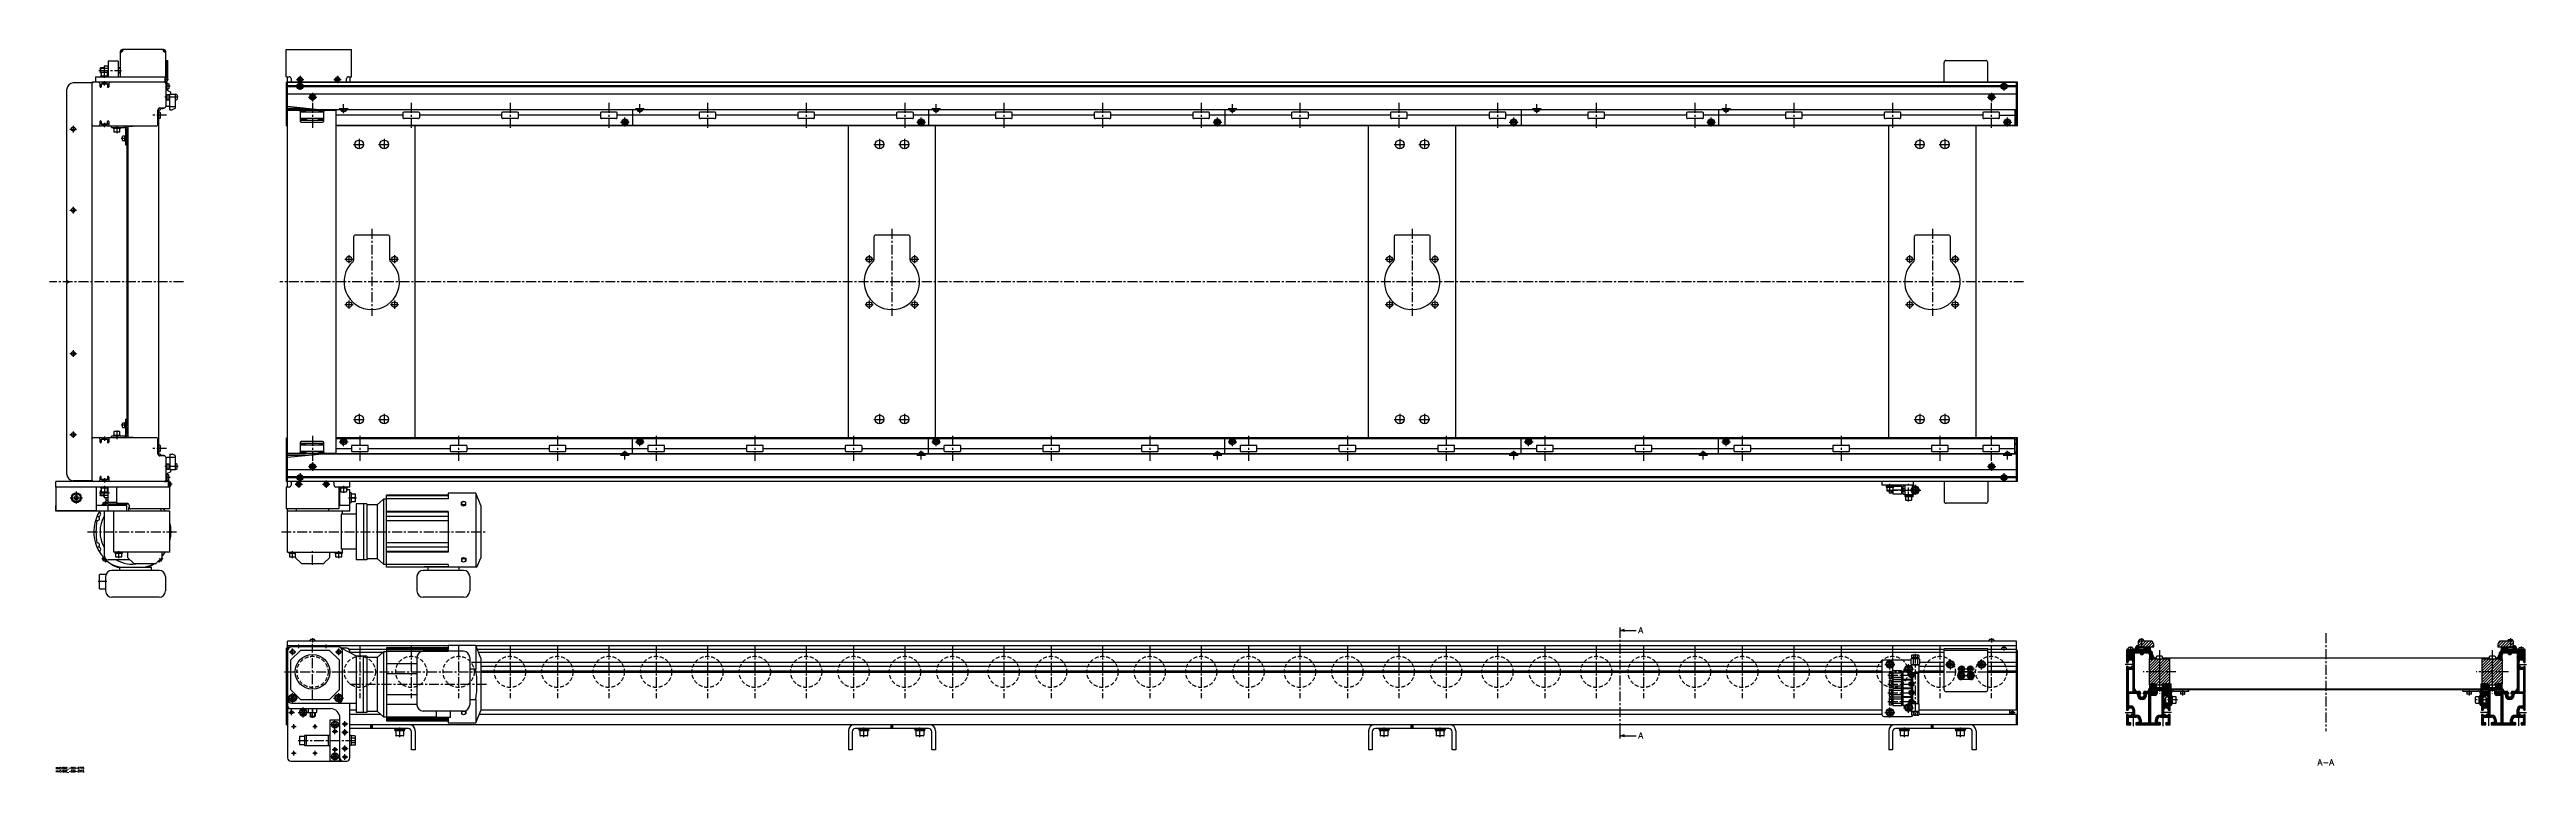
# Model space of a CAD drawing. Extents: x -10 to 3966, y -8 to 1151.
import ezdxf

# ---------------------------------------------------------------- set-up
doc = ezdxf.new("R2010")
doc.units = 0
doc.header["$LTSCALE"] = 0.5
doc.linetypes.add('CENTER', pattern=[50.8, 31.75, -6.35, 6.35, -6.35])
doc.linetypes.add('DASHED', pattern=[19.05, 12.7, -6.35])
for name, color, linetype in [('MSM_CENTER', 1, 'CENTER'), ('MSM_CONTINUOUS', 7, 'CONTINUOUS'), ('MSM_DASHED', 4, 'DASHED'), ('MSM_NARROW', 5, 'CONTINUOUS'), ('MSM_PART_NUMBER', 7, 'CONTINUOUS')]:
    doc.layers.add(name, color=color, linetype=linetype)
doc.styles.get("Standard").update_dxf_attribs({"font": 'txt.shx', "height": 10, "bigfont": 'bigfont.shx'})

# ---------------------------------------------------------------- blocks, each defined once
blk = doc.blocks.new('*U86')
at = {"layer": 'MSM_PART_NUMBER'}
blk.add_text('HMCV50C_-550-2775', height=3, dxfattribs=at).set_placement((0, -3))
blk = doc.blocks.new('*U87')
at = {"layer": 'MSM_PART_NUMBER'}
blk.add_text('HMCV50C_-550-2775', height=3, dxfattribs=at).set_placement((0, -8))
blk = doc.blocks.new('*U88')
at = {"layer": 'MSM_PART_NUMBER'}
blk.add_text('A', height=10, dxfattribs=at).set_placement((2540.2, 214.9))
blk = doc.blocks.new('*U89')
at = {"layer": 'MSM_PART_NUMBER'}
blk.add_text('A', height=10, dxfattribs=at).set_placement((2540.2, 45.9))
blk = doc.blocks.new('*U90')
at = {"layer": 'MSM_PART_NUMBER'}
blk.add_text('A-A', height=10, dxfattribs=at).set_placement((3630.3, 3))

msp = doc.modelspace()

# ---------------------------------------------------------------- linework, layer by layer
at = {"layer": 'MSM_CENTER'}
for p, q in [((69, 1117.4), (105.6, 1117.4)), ((78, 1105.4), (78, 1116.9)), ((78, 1093.4), (78, 1100.4)), ((174.6, 1102.9), (180.8, 1102.9)), ((196.7, 1074.5), (175, 1074.5)), ((183.7, 1092), (177, 1092)), ((385.4, 1092), (398.9, 1092)), ((386.3, 1102.9), (398, 1102.9)), ((392.1, 1108.7), (392.1, 1085.3)), ((405.4, 1074.5), (418.9, 1074.5)), ((412.1, 1081.3), (412.1, 1067.8)), ((446.3, 1102.9), (458, 1102.9)), ((452.1, 1108.7), (452.1, 1097.1)), ((3100.4, 1074.5), (3113.9, 1074.5)), ((3107.1, 1081.3), (3107.1, 1067.8)), ((3120.4, 1092), (3133.9, 1092)), ((3127.1, 1098.8), (3127.1, 1085.3)), ((178, 1045.5), (155.5, 1045.5)), ((412.1, 1065.5), (412.1, 1025.5)), ((455.1, 1056.2), (469.1, 1056.2)), ((462.1, 1049.2), (462.1, 1063.2)), ((570.6, 1065.5), (570.6, 1025.5)), ((729.1, 1065.5), (729.1, 1025.5)), ((887.6, 1065.5), (887.6, 1025.5)), ((906.6, 1034.7), (920.6, 1034.7)), ((913.6, 1027.7), (913.6, 1041.8)), ((930.6, 1056.2), (944.6, 1056.2)), ((937.6, 1049.2), (937.6, 1063.2)), ((1046.1, 1065.5), (1046.1, 1025.5)), ((1204.6, 1065.5), (1204.6, 1025.5)), ((1363.1, 1065.5), (1363.1, 1025.5)), ((1382.1, 1034.7), (1396.1, 1034.7)), ((1389.1, 1027.7), (1389.1, 1041.8)), ((1406.1, 1056.2), (1420.1, 1056.2)), ((1413.1, 1049.2), (1413.1, 1063.2)), ((1521.6, 1065.5), (1521.6, 1025.5)), ((1680.1, 1065.5), (1680.1, 1025.5)), ((1838.6, 1065.5), (1838.6, 1025.5)), ((1857.6, 1034.7), (1871.6, 1034.7)), ((1864.6, 1027.7), (1864.6, 1041.8)), ((1881.6, 1056.2), (1895.6, 1056.2)), ((1888.6, 1049.2), (1888.6, 1063.2)), ((1997.1, 1065.5), (1997.1, 1025.5)), ((2155.6, 1065.5), (2155.6, 1025.5)), ((2314.1, 1065.5), (2314.1, 1025.5)), ((2333.1, 1034.7), (2347.1, 1034.7)), ((2340.1, 1027.7), (2340.1, 1041.8)), ((2370.1, 1056.2), (2384.2, 1056.2)), ((2377.1, 1049.2), (2377.1, 1063.2)), ((2472.6, 1065.5), (2472.6, 1025.5)), ((2631.1, 1065.5), (2631.1, 1025.5)), ((2650.1, 1034.7), (2664.2, 1034.7)), ((2657.1, 1027.7), (2657.1, 1041.8)), ((2674.1, 1056.2), (2688.1, 1056.2)), ((2681.1, 1049.2), (2681.1, 1063.2)), ((2789.6, 1065.5), (2789.6, 1025.5)), ((2948.1, 1065.5), (2948.1, 1025.5)), ((3106.6, 1065.5), (3106.6, 1025.5)), ((3125.6, 1034.7), (3139.6, 1034.7)), ((3132.6, 1027.7), (3132.6, 1041.8)), ((22.8, 1023.4), (33.2, 1023.4)), ((28, 1028.6), (28, 1018.1)), ((78, 1033.4), (78, 1026.4)), ((98, 1028.1), (98, 1016.6)), ((114.1, 1008.4), (105.1, 1008.4)), ((478.1, 998.9), (496.1, 998.9)), ((487.1, 1007.9), (487.1, 989.9)), ((518.1, 998.9), (536.1, 998.9)), ((527.1, 1007.9), (527.1, 989.9)), ((1313.1, 998.9), (1331.2, 998.9)), ((1322.1, 1007.9), (1322.1, 989.9)), ((1353.1, 998.9), (1371.2, 998.9)), ((1362.1, 1007.9), (1362.1, 989.9)), ((2148.1, 998.9), (2166.2, 998.9)), ((2157.2, 1007.9), (2157.2, 989.9)), ((2188.1, 998.9), (2206.2, 998.9)), ((2197.2, 1007.9), (2197.2, 989.9)), ((2983.1, 998.9), (3001.2, 998.9)), ((2992.2, 1007.9), (2992.2, 989.9)), ((3023.1, 998.9), (3041.2, 998.9)), ((3032.2, 1007.9), (3032.2, 989.9)), ((22.8, 893.4), (33.2, 893.4)), ((28, 898.6), (28, 888.1)), ((507.1, 863.4), (507.1, 723.9)), ((1342.1, 863.4), (1342.1, 723.9)), ((2177.2, 863.4), (2177.2, 723.9)), ((3012.2, 863.4), (3012.2, 723.9)), ((464.1, 814.9), (477.1, 814.9)), ((470.6, 821.4), (470.6, 808.4)), ((537.1, 814.9), (550.1, 814.9)), ((543.6, 821.4), (543.6, 808.4)), ((1299.1, 814.9), (1312.1, 814.9)), ((1305.6, 821.4), (1305.6, 808.4)), ((1372.1, 814.9), (1385.1, 814.9)), ((1378.6, 821.4), (1378.6, 808.4)), ((2134.1, 814.9), (2147.1, 814.9)), ((2140.7, 821.4), (2140.7, 808.4)), ((2207.1, 814.9), (2220.2, 814.9)), ((2213.7, 821.4), (2213.7, 808.4)), ((2969.1, 814.9), (2982.2, 814.9)), ((2975.7, 821.4), (2975.7, 808.4)), ((3042.1, 814.9), (3055.2, 814.9)), ((3048.7, 821.4), (3048.7, 808.4)), ((204.8, 778.4), (-10, 778.4)), ((3158.7, 778.4), (359.6, 778.4)), ((464.1, 741.9), (477.1, 741.9)), ((470.6, 748.4), (470.6, 735.4)), ((537.1, 741.9), (550.1, 741.9)), ((543.6, 748.4), (543.6, 735.4)), ((1299.1, 741.9), (1312.1, 741.9)), ((1305.6, 748.4), (1305.6, 735.4)), ((1372.1, 741.9), (1385.1, 741.9)), ((1378.6, 748.4), (1378.6, 735.4)), ((2134.1, 741.9), (2147.1, 741.9)), ((2140.7, 748.4), (2140.7, 735.4)), ((2207.1, 741.9), (2220.2, 741.9)), ((2213.7, 748.4), (2213.7, 735.4)), ((2969.1, 741.9), (2982.2, 741.9)), ((2975.7, 748.4), (2975.7, 735.4)), ((3042.1, 741.9), (3055.2, 741.9)), ((3048.7, 748.4), (3048.7, 735.4)), ((22.8, 663.4), (33.2, 663.4)), ((28, 668.6), (28, 658.1)), ((478.1, 557.9), (496.1, 557.9)), ((487.1, 566.9), (487.1, 548.9)), ((518.1, 557.9), (536.1, 557.9)), ((527.1, 566.9), (527.1, 548.9)), ((1313.1, 557.9), (1331.2, 557.9)), ((1322.1, 566.9), (1322.1, 548.9)), ((1353.1, 557.9), (1371.2, 557.9)), ((1362.1, 566.9), (1362.1, 548.9)), ((2148.1, 557.9), (2166.2, 557.9)), ((2157.2, 566.9), (2157.2, 548.9)), ((2188.1, 557.9), (2206.2, 557.9)), ((2197.2, 566.9), (2197.2, 548.9)), ((2983.1, 557.9), (3001.2, 557.9)), ((2992.2, 566.9), (2992.2, 548.9)), ((3023.1, 557.9), (3041.2, 557.9)), ((3032.2, 566.9), (3032.2, 548.9)), ((22.8, 533.4), (33.2, 533.4)), ((28, 538.6), (28, 528.1)), ((78, 530.4), (78, 523.4)), ((98, 540.2), (98, 526.4)), ((114.1, 548.4), (105.1, 548.4)), ((412.1, 531.3), (412.1, 491.3)), ((455.1, 522), (469.1, 522)), ((462.1, 515), (462.1, 529)), ((488.1, 531.3), (488.1, 491.3)), ((646.6, 531.3), (646.6, 491.3)), ((805.1, 531.3), (805.1, 491.3)), ((930.6, 522), (944.6, 522)), ((937.6, 515), (937.6, 529)), ((963.6, 531.3), (963.6, 491.3)), ((1122.1, 531.3), (1122.1, 491.3)), ((1280.6, 531.3), (1280.6, 491.3)), ((1406.1, 522), (1420.1, 522)), ((1413.1, 515), (1413.1, 529)), ((1439.1, 531.3), (1439.1, 491.3)), ((1597.6, 531.3), (1597.6, 491.3)), ((1756.1, 531.3), (1756.1, 491.3)), ((1881.6, 522), (1895.6, 522)), ((1888.6, 515), (1888.6, 529)), ((1914.6, 531.3), (1914.6, 491.3)), ((2073.2, 531.3), (2073.2, 491.3)), ((2231.6, 531.3), (2231.6, 491.3)), ((2357.1, 522), (2371.2, 522)), ((2364.1, 515), (2364.1, 529)), ((2390.1, 531.3), (2390.1, 491.3)), ((2548.6, 531.3), (2548.6, 491.3)), ((2674.1, 522), (2688.1, 522)), ((2681.1, 515), (2681.1, 529)), ((2707.1, 531.3), (2707.1, 491.3)), ((2865.7, 531.3), (2865.7, 491.3)), ((3024.1, 531.3), (3024.1, 491.3)), ((3106.6, 531.3), (3106.6, 491.3)), ((178, 511.3), (155.5, 511.3)), ((196.7, 482.2), (175, 482.2)), ((405.4, 482.2), (418.9, 482.2)), ((412.1, 489), (412.1, 475.5)), ((906.6, 500.5), (920.6, 500.5)), ((913.6, 493.5), (913.6, 507.5)), ((1382.1, 500.5), (1396.1, 500.5)), ((1389.1, 493.5), (1389.1, 507.5)), ((1857.6, 500.5), (1871.6, 500.5)), ((1864.6, 493.5), (1864.6, 507.5)), ((2333.1, 500.5), (2347.1, 500.5)), ((2340.1, 493.5), (2340.1, 507.5)), ((2637.1, 500.5), (2651.2, 500.5)), ((2644.1, 493.5), (2644.1, 507.5)), ((3100.4, 482.2), (3113.9, 482.2)), ((3107.1, 489), (3107.1, 475.5)), ((3125.6, 500.5), (3139.6, 500.5)), ((3132.6, 493.5), (3132.6, 507.5)), ((33, 442.2), (33, 422.2)), ((86, 439.4), (69, 439.4)), ((78, 463.4), (78, 456.4)), ((78, 451.4), (78, 439.9)), ((183.7, 464.7), (177, 464.7)), ((186.8, 453.9), (180.6, 453.9)), ((384.4, 453.9), (396, 453.9)), ((385.4, 464.7), (398.9, 464.7)), ((390.1, 459.7), (390.1, 448.1)), ((392.1, 471.5), (392.1, 458)), ((428.4, 453.9), (439.9, 453.9)), ((434.1, 459.7), (434.1, 448.1)), ((462.1, 451.4), (462.1, 439.9)), ((2940.7, 444.4), (2993.6, 444.4)), ((2944.1, 441.3), (2944.1, 454.4)), ((2974.1, 426.3), (2974.1, 454.4)), ((2984.6, 452.9), (2984.6, 435.9)), ((3120.4, 464.7), (3133.9, 464.7)), ((3127.1, 471.5), (3127.1, 458)), ((23, 432.2), (43, 432.2)), ((80.6, 420.2), (75.8, 425)), ((470.1, 432.2), (482.6, 432.2)), ((51, 377.7), (195, 377.7)), ((362.1, 377.7), (692.1, 377.7)), ((75.8, 330.5), (80.6, 335.3)), ((101, 335.2), (101, 346.7)), ((170.2, 330.5), (166.1, 334.7)), ((380.1, 335.2), (380.1, 346.7)), ((412.1, 324.7), (412.1, 346.7)), ((454.1, 335.2), (454.1, 346.7)), ((82, 297.8), (68, 297.8)), ((412.1, 206.8), (412.1, 200)), ((2511.2, 55), (2511.2, 215)), ((3107.1, 206.8), (3107.1, 200)), ((3347.6, 206.8), (3347.6, 183.5)), ((3643.8, 214.8), (3643.8, 58)), ((3939.9, 206.8), (3939.9, 183.5)), ((374.8, 185), (385.5, 185)), ((380.1, 179.7), (380.1, 190.3)), ((390.1, 191), (390.1, 196.8)), ((412.1, 108), (412.1, 198)), ((434.1, 191), (434.1, 196.8)), ((448.8, 185), (459.4, 185)), ((454.1, 179.7), (454.1, 190.3)), ((488.1, 195), (488.1, 111)), ((570.6, 195), (570.6, 111)), ((646.6, 195), (646.6, 111)), ((729.1, 195), (729.1, 111)), ((805.1, 195), (805.1, 111)), ((887.6, 195), (887.6, 111)), ((963.6, 195), (963.6, 111)), ((1046.1, 195), (1046.1, 111)), ((1122.1, 195), (1122.1, 111)), ((1204.6, 195), (1204.6, 111)), ((1280.6, 195), (1280.6, 111)), ((1363.1, 195), (1363.1, 111)), ((1439.1, 195), (1439.1, 111)), ((1521.6, 195), (1521.6, 111)), ((1597.6, 195), (1597.6, 111)), ((1680.1, 195), (1680.1, 111)), ((1756.1, 195), (1756.1, 111)), ((1838.6, 195), (1838.6, 111)), ((1914.6, 195), (1914.6, 111)), ((1997.1, 195), (1997.1, 111)), ((2073.2, 195), (2073.2, 111)), ((2155.6, 195), (2155.6, 111)), ((2231.6, 195), (2231.6, 111)), ((2314.1, 195), (2314.1, 111)), ((2390.1, 195), (2390.1, 111)), ((2472.6, 195), (2472.6, 111)), ((2548.6, 195), (2548.6, 111)), ((2631.1, 195), (2631.1, 111)), ((2707.1, 195), (2707.1, 111)), ((2789.6, 195), (2789.6, 111)), ((2865.7, 195), (2865.7, 111)), ((2935.9, 165), (2952.4, 165)), ((2944.1, 156.7), (2944.1, 173.3)), ((2948.1, 195), (2948.1, 111)), ((2974.1, 149.2), (2974.1, 165.8)), ((2984.6, 182), (2984.6, 81.5)), ((3024.1, 195), (3024.1, 111)), ((3033, 165), (3049.3, 165)), ((3041.2, 156.9), (3041.2, 173.1)), ((3059.1, 140), (3059.1, 164.6)), ((3073.1, 140), (3073.1, 164.6)), ((3083, 165), (3099.3, 165)), ((3091.2, 156.9), (3091.2, 173.1)), ((3106.6, 195), (3106.6, 111)), ((3127.1, 193.8), (3127.1, 187)), ((3335.8, 165), (3321.8, 165)), ((3330.1, 193.8), (3330.1, 172.5)), ((3360.3, 175.6), (3368.3, 175.6)), ((3364.3, 171.6), (3364.3, 179.6)), ((3376.6, 188), (3376.6, 118)), ((3910.9, 188), (3910.9, 118)), ((3919.2, 175.6), (3927.2, 175.6)), ((3923.2, 171.6), (3923.2, 179.6)), ((3951.8, 165), (3965.8, 165)), ((3957.4, 193.8), (3957.4, 172.5)), ((367.1, 153), (3149.2, 153)), ((472.1, 133), (692.1, 133)), ((2940.7, 147.5), (2984.6, 147.5)), ((2940.7, 133.5), (2984.6, 133.5)), ((2940.7, 119.5), (2984.6, 119.5)), ((2965.9, 157.5), (2982.4, 157.5)), ((2978.7, 141.5), (2978.7, 153.5)), ((2978.7, 127.5), (2978.7, 139.5)), ((2978.7, 113.5), (2978.7, 125.5)), ((3052.1, 147), (3080.2, 147)), ((3052.6, 158), (3065.7, 158)), ((3066.6, 158), (3079.7, 158)), ((3402.8, 153), (3350.6, 153)), ((3365.9, 135), (3365.9, 115.8)), ((3387.4, 135), (3387.4, 115.8)), ((3413.8, 124.1), (3413.8, 115.1)), ((3873.8, 124.1), (3873.8, 115.1)), ((3937, 153), (3884.8, 153)), ((3900.1, 135), (3900.1, 115.8)), ((3921.6, 135), (3921.6, 115.8)), ((372, 111), (388.3, 111)), ((374.1, 88), (383.2, 88)), ((378.5, 84), (378.5, 92)), ((378.6, 83.4), (378.6, 92.6)), ((380.1, 102.9), (380.1, 119.1)), ((389, 88), (405.2, 88)), ((397.1, 79.9), (397.1, 96)), ((412.1, 79), (412.1, 96)), ((446, 111), (462.3, 111)), ((454.1, 102.9), (454.1, 119.1)), ((2935.9, 88), (2952.4, 88)), ((2940.7, 105.5), (2984.6, 105.5)), ((2944.1, 79.7), (2944.1, 96.3)), ((2965.9, 95.5), (2982.4, 95.5)), ((2974.1, 87.2), (2974.1, 103.8)), ((2978.7, 99.5), (2978.7, 111.5)), ((3136.8, 88), (3144.8, 88)), ((3140.8, 84), (3140.8, 92)), ((3321.8, 88), (3335.8, 88)), ((3334.8, 66), (3334.8, 82.5)), ((3405.6, 108), (3381.8, 108)), ((3395.8, 88), (3381.8, 88)), ((3382.7, 66), (3382.7, 82.5)), ((3905.8, 108), (3882, 108)), ((3905.8, 88), (3891.8, 88)), ((3904.8, 82.5), (3904.8, 66)), ((3951.8, 88), (3965.8, 88)), ((3952.8, 82.5), (3952.8, 66)), ((378.4, 65.5), (385.8, 65.5)), ((382.1, 61.8), (382.1, 69.2)), ((389.1, 43), (482.6, 43)), ((412.4, 65.5), (419.8, 65.5)), ((416.1, 61.8), (416.1, 69.2)), ((440.6, 68.5), (455.7, 68.5)), ((443.6, 57.5), (452.6, 57.5)), ((448.1, 53), (448.1, 76)), ((459.1, 56), (469.1, 56)), ((459.6, 69.5), (468.6, 69.5)), ((464.1, 65), (464.1, 74)), ((464.1, 51), (464.1, 61)), ((552.2, 48.4), (552.2, 64)), ((1297.2, 48.4), (1297.2, 64)), ((1387.1, 48.4), (1387.1, 64)), ((2132.2, 48.4), (2132.2, 64)), ((2222.2, 48.4), (2222.2, 64)), ((2967.2, 48.4), (2967.2, 64)), ((3057.2, 48.4), (3057.2, 64)), ((378.4, 22.5), (385.8, 22.5)), ((382.1, 18.8), (382.1, 26.2)), ((412.4, 22.5), (419.8, 22.5)), ((416.1, 18.8), (416.1, 26.2)), ((440.6, 17.5), (455.7, 17.5)), ((443.6, 28.5), (452.6, 28.5)), ((448.1, 10), (448.1, 33)), ((459.1, 30), (469.1, 30)), ((459.6, 16.5), (468.6, 16.5)), ((464.1, 25), (464.1, 35)), ((464.1, 12), (464.1, 21))]:
    msp.add_line(p, q, dxfattribs=at)
at = {"layer": 'MSM_CONTINUOUS'}
for p, q in [((71, 1120.7), (71.7, 1121.4)), ((71, 1120.7), (71, 1114.1)), ((71.7, 1113.4), (71, 1114.1)), ((77.5, 1121.4), (71.7, 1121.4)), ((71.7, 1121.4), (71.7, 1113.4)), ((73, 1113.4), (71.7, 1113.4)), ((73, 1114.3), (73, 1108.9)), ((73.6, 1114.9), (82.4, 1114.9)), ((78.2, 1124.9), (77.5, 1123.6)), ((77.5, 1123.6), (77.5, 1114.9)), ((78.2, 1124.9), (84, 1124.9)), ((78.2, 1121.2), (84, 1121.2)), ((83, 1108.9), (83, 1114.3)), ((83, 1113.6), (84, 1113.6)), ((100, 1132.4), (84, 1132.4)), ((84, 1132.4), (84, 1107.4)), ((100, 1132.4), (100, 1107.4)), ((103.6, 1121.4), (100, 1121.4)), ((100, 1113.4), (103.6, 1113.4)), ((103.6, 1147.3), (103.6, 1107.4)), ((108.2, 1149.3), (105.2, 1146.3)), ((105.2, 1146.3), (105.2, 1147.3)), ((173, 1150.9), (107.2, 1150.9)), ((107.2, 1149.3), (108.2, 1149.3)), ((175, 1146.3), (172, 1149.3)), ((172, 1149.3), (173, 1149.3)), ((175, 1147.3), (175, 1146.3)), ((176.6, 1098.4), (176.6, 1147.3)), ((177, 1133.4), (177, 1106.6)), ((177, 1133.4), (180, 1133.4)), ((180, 1106.4), (180, 1133.4)), ((369.7, 1107.4), (369.7, 1150.9)), ((369.7, 1150.9), (474.7, 1150.9)), ((474.7, 1107.4), (474.7, 1150.9)), ((3031.1, 1098.4), (3031.1, 1130.4)), ((3034.1, 1133.4), (3098.1, 1133.4)), ((3101.1, 1098.4), (3101.1, 1130.4)), ((18, 779.9), (18, 1087.4)), ((58, 1097.4), (28, 1097.4)), ((58, 1097.9), (58, 458.9)), ((176.6, 1098.4), (58.5, 1098.4)), ((64, 1107.4), (64, 1098.4)), ((64, 1107.4), (176.6, 1107.4)), ((71, 1091.4), (71, 1095.4)), ((71.9, 1108.9), (71.9, 1107.4)), ((71.9, 1108.9), (84, 1108.9)), ((72.8, 1090.9), (72.8, 1095.9)), ((72.8, 1095.9), (76, 1095.9)), ((72.9, 1090.9), (72.8, 1090.9)), ((73, 1095.9), (73, 1091.4)), ((83, 1095.4), (73, 1095.4)), ((74.8, 1095.9), (74.8, 1098.4)), ((75, 1098.4), (75, 1095.9)), ((76.4, 1098.4), (76, 1098)), ((76, 1095.4), (76, 1098)), ((76, 1098), (80, 1098)), ((80, 1098), (79.6, 1098.4)), ((80, 1095.4), (80, 1098)), ((83.3, 1095.9), (80, 1095.9)), ((81, 1095.9), (81, 1098.4)), ((81.2, 1098.4), (81.2, 1095.9)), ((83, 1109.9), (84, 1109.9)), ((83, 1095.9), (83, 1091.4)), ((83.3, 1095.9), (83.3, 1094.9)), ((83.3, 1094.9), (85, 1094.9)), ((85, 1095.4), (85, 1091.4)), ((178, 1098.3), (174.5, 1098.3)), ((175, 1107.4), (175, 1098.4)), ((177, 1060.6), (177, 1095.4)), ((177, 1078.8), (181.5, 1078.8)), ((177.4, 1077), (177, 1076.6)), ((178.5, 1077), (177.4, 1077)), ((177.4, 1072), (177.4, 1077)), ((178.5, 1092), (179, 1092.9)), ((179, 1091.2), (178.5, 1092)), ((181.5, 1078.5), (178.5, 1078.5)), ((178.5, 1078.5), (178.5, 1070.5)), ((178.8, 1105.4), (178.8, 1100.4)), ((179, 1086.1), (179, 1097.3)), ((184.1, 1082.8), (179.5, 1085.3)), ((181.5, 1078.8), (181.5, 1070.3)), ((181.5, 1077.3), (183, 1077.3)), ((183, 1077), (181.5, 1077)), ((181.7, 1095.2), (181.7, 1088.9)), ((183, 1054.5), (183, 1079.5)), ((183, 1079.5), (192, 1079.5)), ((184.6, 1079.5), (184.6, 1082)), ((192, 1057.7), (192, 1079.5)), ((194.7, 1077.7), (194.7, 1071.4)), ((369.7, 1107.4), (374.7, 1107.4)), ((3148.7, 1098.4), (370.5, 1098.4)), ((370.5, 1028.4), (370.5, 1098.4)), ((372.1, 449.4), (372.1, 1107.4)), ((3147.1, 1098.3), (372.1, 1098.3)), ((387.5, 1092.9), (372.1, 1092.9)), ((387.4, 1092), (372.1, 1092)), ((387.5, 1091.2), (372.1, 1091.2)), ((3147.1, 1079.5), (372.1, 1079.5)), ((377.7, 1104.4), (377.7, 1101.4)), ((392.1, 1093.8), (390.6, 1092.9)), ((390.6, 1092.9), (390.6, 1091.2)), ((390.6, 1091.2), (392.1, 1090.3)), ((392.1, 1104.3), (390.9, 1103.6)), ((390.9, 1102.2), (390.9, 1103.6)), ((390.9, 1102.2), (392.1, 1101.5)), ((393.4, 1103.6), (392.1, 1104.3)), ((392.1, 1101.5), (393.4, 1102.2)), ((393.6, 1092.9), (392.1, 1093.8)), ((392.1, 1090.3), (393.6, 1091.2)), ((393.4, 1102.2), (393.4, 1103.6)), ((393.6, 1091.2), (393.6, 1092.9)), ((3122.5, 1092.9), (396.8, 1092.9)), ((3122.5, 1091.2), (396.8, 1091.2)), ((3122.4, 1092), (396.9, 1092)), ((397.1, 1098.3), (397.1, 1098.4)), ((411.3, 1076), (410.4, 1074.5)), ((410.4, 1074.5), (411.3, 1073)), ((411.3, 1076), (413, 1076)), ((413.9, 1074.5), (413, 1076)), ((413, 1073), (413.9, 1074.5)), ((427.1, 1098.4), (427.1, 1098.3)), ((452.1, 1104.3), (450.9, 1103.6)), ((450.9, 1102.2), (450.9, 1103.6)), ((450.9, 1102.2), (452.1, 1101.5)), ((453.4, 1103.6), (452.1, 1104.3)), ((452.1, 1101.5), (453.4, 1102.2)), ((453.4, 1102.2), (453.4, 1103.6)), ((466.7, 1101.4), (466.7, 1104.4)), ((469.7, 1107.4), (474.7, 1107.4)), ((472.1, 1107.4), (472.1, 1098.4)), ((3106.3, 1076), (3105.4, 1074.5)), ((3105.4, 1074.5), (3106.3, 1073)), ((3106.3, 1076), (3108, 1076)), ((3108.9, 1074.5), (3108, 1076)), ((3108, 1073), (3108.9, 1074.5)), ((3127.1, 1093.8), (3125.6, 1092.9)), ((3125.6, 1092.9), (3125.6, 1091.2)), ((3125.6, 1091.2), (3127.1, 1090.3)), ((3128.6, 1092.9), (3127.1, 1093.8)), ((3127.1, 1090.3), (3128.6, 1091.2)), ((3128.6, 1091.2), (3128.6, 1092.9)), ((3147.1, 1092.9), (3131.8, 1092.9)), ((3147.1, 1091.2), (3131.8, 1091.2)), ((3147.1, 1092), (3131.9, 1092)), ((3147.1, 1028.4), (3147.1, 1098.4)), ((3148.7, 1028.4), (3148.7, 1098.4)), ((71, 1031.4), (71, 1035.4)), ((72.8, 1035.9), (72.9, 1035.9)), ((72.8, 1030.9), (72.8, 1035.9)), ((73, 1035.4), (73, 1031.4)), ((83, 1031.4), (83, 1035.4)), ((85, 1035.4), (85, 1031.4)), ((164, 1031.4), (164, 1054.4)), ((165.5, 1053.4), (164, 1053.4)), ((164.1, 1055.1), (164.1, 1053.4)), ((164.6, 1055.8), (164.6, 1054.6)), ((165.1, 1054.1), (165.6, 1054.1)), ((165.5, 503.4), (165.5, 1053.4)), ((167, 1050.5), (165.5, 1050.5)), ((167, 1040.5), (165.5, 1040.5)), ((167, 1057.4), (173.8, 1057.4)), ((168, 1041.5), (168, 1049.5)), ((170.7, 1056.5), (172.4, 1056.5)), ((174.5, 1057.4), (174.5, 1057.5)), ((177, 1072.5), (177.4, 1072)), ((181.5, 1070.3), (177, 1070.3)), ((178.5, 1072), (177.4, 1072)), ((178.3, 1060), (182, 1060)), ((178.5, 1070.5), (181.5, 1070.5)), ((181.5, 1072), (183, 1072)), ((183, 1071.8), (181.5, 1071.8)), ((183, 1059.5), (192, 1059.5)), ((183, 1054.5), (186.8, 1054.5)), ((187.2, 1054.7), (191.4, 1056.8)), ((370.5, 1057.4), (372.1, 1057.4)), ((422.1, 1054.5), (372.1, 1059.5)), ((402.1, 1056.5), (372.1, 1056.5)), ((3147.1, 1054.1), (372.1, 1054.1)), ((450.1, 1053.4), (372.1, 1053.4)), ((398.7, 1051.4), (392.1, 1051.4)), ((392.1, 1051.4), (392.1, 1036.4)), ((430.1, 1050.5), (392.1, 1050.5)), ((430.1, 1040.5), (392.1, 1040.5)), ((392.1, 1039.4), (398.7, 1039.4)), ((430.1, 1037.4), (392.1, 1037.4)), ((393.3, 1051.4), (393.3, 1053.4)), ((393.3, 1037.4), (393.3, 1039.4)), ((394.1, 1034.4), (428.1, 1034.4)), ((411.3, 1073), (413, 1073)), ((3147.1, 1054.5), (422.1, 1054.5)), ((430.1, 1051.4), (425.6, 1051.4)), ((425.6, 1039.4), (430.1, 1039.4)), ((430.1, 1036.4), (430.1, 1051.4)), ((431, 1053.4), (431, 1053.1)), ((450.1, 502.6), (450.1, 1054.1)), ((557.2, 1045.5), (450.1, 1045.5)), ((462.1, 1053.9), (461.8, 1054.1)), ((462.5, 1054.1), (462.1, 1053.9)), ((557.2, 1049.5), (557.2, 1041.5)), ((582.1, 1050.5), (559.2, 1050.5)), ((582.1, 1040.5), (559.2, 1040.5)), ((584.1, 1041.5), (584.1, 1049.5)), ((715.7, 1045.5), (584.1, 1045.5)), ((715.7, 1049.5), (715.7, 1041.5)), ((740.6, 1050.5), (717.7, 1050.5)), ((740.6, 1040.5), (717.7, 1040.5)), ((742.6, 1041.5), (742.6, 1049.5)), ((874.2, 1045.5), (742.6, 1045.5)), ((874.2, 1049.5), (874.2, 1041.5)), ((899.1, 1050.5), (876.2, 1050.5)), ((899.1, 1040.5), (876.2, 1040.5)), ((901.1, 1041.5), (901.1, 1049.5)), ((1032.7, 1045.5), (901.1, 1045.5)), ((911.6, 1035.9), (913.6, 1037.1)), ((911.6, 1033.6), (911.6, 1035.9)), ((913.6, 1037.1), (915.6, 1035.9)), ((915.6, 1035.9), (915.6, 1033.6)), ((925.6, 1054.1), (925.6, 1029.4)), ((937.6, 1053.9), (937.3, 1054.1)), ((938, 1054.1), (937.6, 1053.9)), ((1032.7, 1049.5), (1032.7, 1041.5)), ((1057.6, 1050.5), (1034.7, 1050.5)), ((1057.6, 1040.5), (1034.7, 1040.5)), ((1059.6, 1041.5), (1059.6, 1049.5)), ((1191.2, 1045.5), (1059.6, 1045.5)), ((1191.2, 1049.5), (1191.2, 1041.5)), ((1216.1, 1050.5), (1193.2, 1050.5)), ((1216.1, 1040.5), (1193.2, 1040.5)), ((1218.1, 1041.5), (1218.1, 1049.5)), ((1349.7, 1045.5), (1218.1, 1045.5)), ((1349.7, 1049.5), (1349.7, 1041.5)), ((1374.6, 1050.5), (1351.7, 1050.5)), ((1374.6, 1040.5), (1351.7, 1040.5)), ((1376.6, 1041.5), (1376.6, 1049.5)), ((1508.2, 1045.5), (1376.6, 1045.5)), ((1387.1, 1035.9), (1389.1, 1037.1)), ((1387.1, 1033.6), (1387.1, 1035.9)), ((1389.1, 1037.1), (1391.1, 1035.9)), ((1391.1, 1035.9), (1391.1, 1033.6)), ((1401.1, 1054.1), (1401.1, 1029.4)), ((1413.1, 1053.9), (1412.8, 1054.1)), ((1413.5, 1054.1), (1413.1, 1053.9)), ((1508.2, 1049.5), (1508.2, 1041.5)), ((1533.1, 1050.5), (1510.2, 1050.5)), ((1533.1, 1040.5), (1510.2, 1040.5)), ((1535.1, 1041.5), (1535.1, 1049.5)), ((1666.7, 1045.5), (1535.1, 1045.5)), ((1666.7, 1049.5), (1666.7, 1041.5)), ((1691.6, 1050.5), (1668.7, 1050.5)), ((1691.6, 1040.5), (1668.7, 1040.5)), ((1693.6, 1041.5), (1693.6, 1049.5)), ((1825.2, 1045.5), (1693.6, 1045.5)), ((1825.2, 1049.5), (1825.2, 1041.5)), ((1850.1, 1050.5), (1827.2, 1050.5)), ((1850.1, 1040.5), (1827.2, 1040.5)), ((1852.1, 1041.5), (1852.1, 1049.5)), ((1983.7, 1045.5), (1852.1, 1045.5)), ((1862.6, 1035.9), (1864.6, 1037.1)), ((1862.6, 1033.6), (1862.6, 1035.9)), ((1864.6, 1037.1), (1866.6, 1035.9)), ((1866.6, 1035.9), (1866.6, 1033.6)), ((1876.6, 1054.1), (1876.6, 1029.4)), ((1888.6, 1053.9), (1888.3, 1054.1)), ((1889, 1054.1), (1888.6, 1053.9)), ((1983.7, 1049.5), (1983.7, 1041.5)), ((2008.6, 1050.5), (1985.7, 1050.5)), ((2008.6, 1040.5), (1985.7, 1040.5)), ((2010.6, 1041.5), (2010.6, 1049.5)), ((2142.2, 1045.5), (2010.6, 1045.5)), ((2142.2, 1049.5), (2142.2, 1041.5)), ((2167.1, 1050.5), (2144.2, 1050.5)), ((2167.1, 1040.5), (2144.2, 1040.5)), ((2169.1, 1041.5), (2169.1, 1049.5)), ((2300.7, 1045.5), (2169.1, 1045.5)), ((2300.7, 1049.5), (2300.7, 1041.5)), ((2325.6, 1050.5), (2302.7, 1050.5)), ((2325.6, 1040.5), (2302.7, 1040.5)), ((2327.6, 1041.5), (2327.6, 1049.5)), ((2459.2, 1045.5), (2327.6, 1045.5)), ((2338.1, 1035.9), (2340.1, 1037.1)), ((2338.1, 1033.6), (2338.1, 1035.9)), ((2340.1, 1037.1), (2342.1, 1035.9)), ((2342.1, 1035.9), (2342.1, 1033.6)), ((2352.1, 1054.1), (2352.1, 1029.4)), ((2377.1, 1053.9), (2376.8, 1054.1)), ((2377.5, 1054.1), (2377.1, 1053.9)), ((2459.2, 1049.5), (2459.2, 1041.5)), ((2484.1, 1050.5), (2461.2, 1050.5)), ((2484.1, 1040.5), (2461.2, 1040.5)), ((2486.1, 1041.5), (2486.1, 1049.5)), ((2617.7, 1045.5), (2486.1, 1045.5)), ((2617.7, 1049.5), (2617.7, 1041.5)), ((2642.6, 1050.5), (2619.7, 1050.5)), ((2642.6, 1040.5), (2619.7, 1040.5)), ((2644.6, 1041.5), (2644.6, 1049.5)), ((2776.2, 1045.5), (2644.6, 1045.5)), ((2655.1, 1035.9), (2657.1, 1037.1)), ((2655.1, 1033.6), (2655.1, 1035.9)), ((2657.1, 1037.1), (2659.1, 1035.9)), ((2659.1, 1035.9), (2659.1, 1033.6)), ((2669.1, 1054.1), (2669.1, 1029.4)), ((2681.1, 1053.9), (2680.8, 1054.1)), ((2681.5, 1054.1), (2681.1, 1053.9)), ((2776.2, 1049.5), (2776.2, 1041.5)), ((2801.1, 1050.5), (2778.2, 1050.5)), ((2801.1, 1040.5), (2778.2, 1040.5)), ((2803.1, 1041.5), (2803.1, 1049.5)), ((2934.7, 1045.5), (2803.1, 1045.5)), ((2934.7, 1049.5), (2934.7, 1041.5)), ((2959.6, 1050.5), (2936.7, 1050.5)), ((2959.6, 1040.5), (2936.7, 1040.5)), ((2961.6, 1041.5), (2961.6, 1049.5)), ((3093.2, 1045.5), (2961.6, 1045.5)), ((3093.2, 1049.5), (3093.2, 1041.5)), ((3118.1, 1050.5), (3095.2, 1050.5)), ((3118.1, 1040.5), (3095.2, 1040.5)), ((3106.3, 1073), (3108, 1073)), ((3120.1, 1041.5), (3120.1, 1049.5)), ((3120.1, 1045.5), (3144.6, 1045.5)), ((3130.6, 1035.9), (3132.6, 1037.1)), ((3130.6, 1033.6), (3130.6, 1035.9)), ((3132.6, 1037.1), (3134.6, 1035.9)), ((3134.6, 1035.9), (3134.6, 1033.6)), ((3144.6, 1054.1), (3144.6, 1029.4)), ((3147.1, 1053.4), (3144.6, 1053.4)), ((3147.1, 1051.4), (3144.6, 1051.4)), ((3147.1, 1039.4), (3144.6, 1039.4)), ((3147.1, 1037.4), (3144.6, 1037.4)), ((3148.7, 1057.4), (3147.1, 1057.4)), ((58.5, 1028.4), (74.8, 1028.4)), ((74.8, 1030.9), (72.8, 1030.9)), ((83, 1031.4), (73, 1031.4)), ((74.8, 1028.4), (74.8, 1030.9)), ((76, 1031.4), (76, 1028.8)), ((76.4, 1028.4), (76, 1028.8)), ((76, 1028.8), (80, 1028.8)), ((79.6, 1028.4), (76.4, 1028.4)), ((80, 1028.8), (79.6, 1028.4)), ((80, 1031.4), (80, 1028.8)), ((83.3, 1030.9), (81.2, 1030.9)), ((81.2, 1030.9), (81.2, 1028.4)), ((81.2, 1028.4), (161, 1028.4)), ((83.3, 1031.9), (83.3, 1030.9)), ((85, 1031.9), (83.3, 1031.9)), ((89.4, 1026.1), (89.4, 1028.4)), ((89.4, 1026.1), (109.1, 1026.1)), ((91.9, 1026.1), (91.9, 1024.6)), ((104.1, 1024.6), (91.9, 1024.6)), ((93, 1024.6), (93, 1019.2)), ((102.4, 1018.6), (93.6, 1018.6)), ((103, 1019.2), (103, 1024.6)), ((104.1, 1024.6), (104.1, 1026.1)), ((107.1, 1005.3), (107.1, 1011.5)), ((111.1, 1011.9), (107.5, 1011.9)), ((107.5, 1004.9), (111.1, 1004.9)), ((112.1, 1012.2), (111.1, 1012.2)), ((111.1, 1004.6), (111.1, 1012.2)), ((111.1, 1004.6), (112.1, 1004.6)), ((112.1, 1023.1), (112.1, 998.4)), ((112.1, 998.4), (114.4, 998.4)), ((114.4, 533.4), (114.4, 1023.4)), ((114.4, 1023.4), (116, 1023.4)), ((114.4, 1021.4), (116, 1021.4)), ((124, 1027.4), (116, 1027.4)), ((116, 529.4), (116, 1027.4)), ((124, 1027.4), (124, 1028.4)), ((370.5, 1028.4), (372.1, 1028.4)), ((3144.6, 1029.4), (450.1, 1029.4)), ((3148.7, 1028.4), (450.1, 1028.4)), ((577.1, 528.4), (577.1, 1028.4)), ((913.6, 1032.4), (911.6, 1033.6)), ((915.6, 1033.6), (913.6, 1032.4)), ((1272.2, 528.4), (1272.2, 1028.4)), ((1389.1, 1032.4), (1387.1, 1033.6)), ((1391.1, 1033.6), (1389.1, 1032.4)), ((1412.2, 528.4), (1412.2, 1028.4)), ((1864.6, 1032.4), (1862.6, 1033.6)), ((1866.6, 1033.6), (1864.6, 1032.4)), ((2107.2, 528.4), (2107.2, 1028.4)), ((2247.2, 528.4), (2247.2, 1028.4)), ((2340.1, 1032.4), (2338.1, 1033.6)), ((2342.1, 1033.6), (2340.1, 1032.4)), ((2657.1, 1032.4), (2655.1, 1033.6)), ((2659.1, 1033.6), (2657.1, 1032.4)), ((2942.2, 528.4), (2942.2, 1028.4)), ((3082.2, 528.4), (3082.2, 1028.4)), ((3132.6, 1032.4), (3130.6, 1033.6)), ((3134.6, 1033.6), (3132.6, 1032.4)), ((3147.1, 1031.9), (3144.6, 1031.9)), ((478.1, 850.4), (478.1, 813.5)), ((533.1, 853.4), (481.1, 853.4)), ((536.1, 813.5), (536.1, 850.4)), ((1313.1, 850.4), (1313.1, 813.5)), ((1368.2, 853.4), (1316.2, 853.4)), ((1371.2, 813.5), (1371.2, 850.4)), ((2148.1, 850.4), (2148.1, 813.5)), ((2203.2, 853.4), (2151.2, 853.4)), ((2206.2, 813.5), (2206.2, 850.4)), ((2983.1, 850.4), (2983.1, 813.5)), ((3038.2, 853.4), (2986.2, 853.4)), ((3041.2, 813.5), (3041.2, 850.4)), ((22, 778.4), (18, 779.9)), ((18, 776.9), (22, 778.4)), ((18, 469.4), (18, 776.9)), ((112.1, 558.4), (112.1, 533.7)), ((112.1, 558.4), (114.4, 558.4)), ((74.8, 528.4), (58.5, 528.4)), ((71, 521.4), (71, 525.4)), ((72.8, 520.9), (72.8, 525.9)), ((72.8, 525.9), (74.8, 525.9)), ((72.9, 520.9), (72.8, 520.9)), ((73, 525.4), (73, 521.4)), ((83, 525.4), (73, 525.4)), ((74.8, 525.9), (74.8, 528.4)), ((76.4, 528.4), (76, 528)), ((76, 525.4), (76, 528)), ((76, 528), (80, 528)), ((79.6, 528.4), (76.4, 528.4)), ((80, 528), (79.6, 528.4)), ((80, 525.4), (80, 528)), ((81.2, 528.4), (81.2, 525.9)), ((161, 528.4), (81.2, 528.4)), ((81.2, 525.9), (83.3, 525.9)), ((83, 525.4), (83, 521.4)), ((83.3, 525.9), (83.3, 524.9)), ((83.3, 524.9), (85, 524.9)), ((85, 525.4), (85, 521.4)), ((109.1, 530.7), (89.4, 530.7)), ((89.4, 528.4), (89.4, 530.7)), ((91.9, 532.2), (91.9, 530.7)), ((104.1, 532.2), (91.9, 532.2)), ((93, 537.6), (93, 532.2)), ((102.4, 538.2), (93.6, 538.2)), ((103, 532.2), (103, 537.6)), ((104.1, 530.7), (104.1, 532.2)), ((107.1, 545.3), (107.1, 551.5)), ((111.1, 551.9), (107.5, 551.9)), ((107.5, 544.9), (111.1, 544.9)), ((112.1, 552.2), (111.1, 552.2)), ((111.1, 544.6), (111.1, 552.2)), ((111.1, 544.6), (112.1, 544.6)), ((114.4, 535.4), (116, 535.4)), ((114.4, 533.4), (116, 533.4)), ((116, 529.4), (124, 529.4)), ((124, 528.4), (124, 529.4)), ((164, 502.4), (164, 525.4)), ((370.5, 528.4), (372.1, 528.4)), ((370.5, 458.4), (370.5, 528.4)), ((392.1, 520.4), (392.1, 505.4)), ((430.1, 519.4), (392.1, 519.4)), ((392.1, 517.4), (398.7, 517.4)), ((393.3, 519.4), (393.3, 517.4)), ((428.1, 522.4), (394.1, 522.4)), ((425.6, 517.4), (430.1, 517.4)), ((430.1, 505.4), (430.1, 520.4)), ((3148.7, 528.4), (450.1, 528.4)), ((450.1, 527.4), (3144.6, 527.4)), ((460.1, 523.2), (462.1, 524.4)), ((460.1, 520.9), (460.1, 523.2)), ((462.1, 519.7), (460.1, 520.9)), ((462.1, 524.4), (464.1, 523.2)), ((464.1, 520.9), (462.1, 519.7)), ((464.1, 523.2), (464.1, 520.9)), ((925.6, 502.6), (925.6, 527.4)), ((935.6, 523.2), (937.6, 524.4)), ((935.6, 520.9), (935.6, 523.2)), ((937.6, 519.7), (935.6, 520.9)), ((937.6, 524.4), (939.6, 523.2)), ((939.6, 520.9), (937.6, 519.7)), ((939.6, 523.2), (939.6, 520.9)), ((1401.1, 502.6), (1401.1, 527.4)), ((1411.1, 523.2), (1413.1, 524.4)), ((1411.1, 520.9), (1411.1, 523.2)), ((1413.1, 519.7), (1411.1, 520.9)), ((1413.1, 524.4), (1415.1, 523.2)), ((1415.1, 520.9), (1413.1, 519.7)), ((1415.1, 523.2), (1415.1, 520.9)), ((1876.6, 502.6), (1876.6, 527.4)), ((1886.6, 523.2), (1888.6, 524.4)), ((1886.6, 520.9), (1886.6, 523.2)), ((1888.6, 519.7), (1886.6, 520.9)), ((1888.6, 524.4), (1890.6, 523.2)), ((1890.6, 520.9), (1888.6, 519.7)), ((1890.6, 523.2), (1890.6, 520.9)), ((2352.1, 502.6), (2352.1, 527.4)), ((2362.1, 523.2), (2364.1, 524.4)), ((2362.1, 520.9), (2362.1, 523.2)), ((2364.1, 519.7), (2362.1, 520.9)), ((2364.1, 524.4), (2366.1, 523.2)), ((2366.1, 520.9), (2364.1, 519.7)), ((2366.1, 523.2), (2366.1, 520.9)), ((2669.1, 502.6), (2669.1, 527.4)), ((2679.1, 523.2), (2681.1, 524.4)), ((2679.1, 520.9), (2679.1, 523.2)), ((2681.1, 519.7), (2679.1, 520.9)), ((2681.1, 524.4), (2683.1, 523.2)), ((2683.1, 520.9), (2681.1, 519.7)), ((2683.1, 523.2), (2683.1, 520.9)), ((3144.6, 502.6), (3144.6, 527.4)), ((3147.1, 524.9), (3144.6, 524.9)), ((3147.1, 519.4), (3144.6, 519.4)), ((3147.1, 517.4), (3144.6, 517.4)), ((3147.1, 458.4), (3147.1, 528.4)), ((3148.7, 458.4), (3148.7, 528.4)), ((165.5, 503.4), (164, 503.4)), ((164.1, 501.7), (164.1, 503.4)), ((164.6, 502.1), (164.6, 501)), ((165.6, 502.6), (165.1, 502.6)), ((167, 516.3), (165.5, 516.3)), ((167, 506.3), (165.5, 506.3)), ((173.8, 499.4), (167, 499.4)), ((168, 507.3), (168, 515.3)), ((172.4, 500.2), (170.7, 500.2)), ((174.5, 499.3), (174.5, 499.4)), ((177, 461.4), (177, 496.2)), ((177, 486.5), (181.5, 486.5)), ((177.4, 484.7), (177, 484.3)), ((177, 480.2), (177.4, 479.7)), ((181.5, 478), (177, 478)), ((178.5, 484.7), (177.4, 484.7)), ((177.4, 479.7), (177.4, 484.7)), ((178.5, 479.7), (177.4, 479.7)), ((182, 496.7), (178.3, 496.7)), ((181.5, 486.2), (178.5, 486.2)), ((178.5, 486.2), (178.5, 478.2)), ((178.5, 478.2), (181.5, 478.2)), ((181.5, 486.5), (181.5, 478)), ((181.5, 485), (183, 485)), ((183, 484.7), (181.5, 484.7)), ((181.5, 479.7), (183, 479.7)), ((183, 479.5), (181.5, 479.5)), ((183, 502.2), (186.8, 502.2)), ((183, 502.2), (183, 477.2)), ((183, 497.2), (192, 497.2)), ((192, 477.2), (183, 477.2)), ((184.6, 474.8), (184.6, 477.2)), ((191.4, 500), (187.2, 502.1)), ((192, 477.2), (192, 499.1)), ((194.7, 479.1), (194.7, 485.4)), ((370.5, 499.4), (372.1, 499.4)), ((450.1, 503.4), (372.1, 503.4)), ((3147.1, 502.6), (372.1, 502.6)), ((372.1, 497.2), (422.1, 502.2)), ((402.1, 500.2), (372.1, 500.2)), ((3147.1, 477.2), (372.1, 477.2)), ((430.1, 516.3), (392.1, 516.3)), ((430.1, 506.3), (392.1, 506.3)), ((398.7, 505.4), (392.1, 505.4)), ((393.3, 505.4), (393.3, 503.4)), ((411.3, 483.7), (410.4, 482.2)), ((410.4, 482.2), (411.3, 480.7)), ((413, 483.7), (411.3, 483.7)), ((413, 480.7), (411.3, 480.7)), ((413.9, 482.2), (413, 483.7)), ((413, 480.7), (413.9, 482.2)), ((3147.1, 502.2), (422.1, 502.2)), ((430.1, 505.4), (425.6, 505.4)), ((431, 503.4), (431, 503.7)), ((450.1, 511.3), (474.7, 511.3)), ((474.7, 515.3), (474.7, 507.3)), ((476.7, 516.3), (499.6, 516.3)), ((476.7, 506.3), (499.6, 506.3)), ((501.6, 507.3), (501.6, 515.3)), ((501.6, 511.3), (633.2, 511.3)), ((633.2, 515.3), (633.2, 507.3)), ((635.2, 516.3), (658.1, 516.3)), ((635.2, 506.3), (658.1, 506.3)), ((660.1, 507.3), (660.1, 515.3)), ((660.1, 511.3), (791.7, 511.3)), ((791.7, 515.3), (791.7, 507.3)), ((793.7, 516.3), (816.6, 516.3)), ((793.7, 506.3), (816.6, 506.3)), ((818.6, 507.3), (818.6, 515.3)), ((818.6, 511.3), (950.2, 511.3)), ((913.3, 502.6), (913.6, 502.9)), ((913.6, 502.9), (914, 502.6)), ((950.2, 515.3), (950.2, 507.3)), ((952.2, 516.3), (975.1, 516.3)), ((952.2, 506.3), (975.1, 506.3)), ((977.1, 507.3), (977.1, 515.3)), ((977.1, 511.3), (1108.7, 511.3)), ((1108.7, 515.3), (1108.7, 507.3)), ((1110.7, 516.3), (1133.6, 516.3)), ((1110.7, 506.3), (1133.6, 506.3)), ((1135.6, 507.3), (1135.6, 515.3)), ((1135.6, 511.3), (1267.2, 511.3)), ((1267.2, 515.3), (1267.2, 507.3)), ((1269.2, 516.3), (1292.1, 516.3)), ((1269.2, 506.3), (1292.1, 506.3)), ((1294.1, 507.3), (1294.1, 515.3)), ((1294.1, 511.3), (1425.7, 511.3)), ((1388.8, 502.6), (1389.1, 502.9)), ((1389.1, 502.9), (1389.5, 502.6)), ((1425.7, 515.3), (1425.7, 507.3)), ((1427.7, 516.3), (1450.6, 516.3)), ((1427.7, 506.3), (1450.6, 506.3)), ((1452.6, 507.3), (1452.6, 515.3)), ((1452.6, 511.3), (1584.2, 511.3)), ((1584.2, 515.3), (1584.2, 507.3)), ((1586.2, 516.3), (1609.1, 516.3)), ((1586.2, 506.3), (1609.1, 506.3)), ((1611.1, 507.3), (1611.1, 515.3)), ((1611.1, 511.3), (1742.7, 511.3)), ((1742.7, 515.3), (1742.7, 507.3)), ((1744.7, 516.3), (1767.6, 516.3)), ((1744.7, 506.3), (1767.6, 506.3)), ((1769.6, 507.3), (1769.6, 515.3)), ((1769.6, 511.3), (1901.2, 511.3)), ((1864.3, 502.6), (1864.6, 502.9)), ((1864.6, 502.9), (1865, 502.6)), ((1901.2, 515.3), (1901.2, 507.3)), ((1903.2, 516.3), (1926.1, 516.3)), ((1903.2, 506.3), (1926.1, 506.3)), ((1928.1, 507.3), (1928.1, 515.3)), ((1928.1, 511.3), (2059.7, 511.3)), ((2059.7, 515.3), (2059.7, 507.3)), ((2061.7, 516.3), (2084.6, 516.3)), ((2061.7, 506.3), (2084.6, 506.3)), ((2086.6, 507.3), (2086.6, 515.3)), ((2086.6, 511.3), (2218.2, 511.3)), ((2218.2, 515.3), (2218.2, 507.3)), ((2220.2, 516.3), (2243.1, 516.3)), ((2220.2, 506.3), (2243.1, 506.3)), ((2245.1, 507.3), (2245.1, 515.3)), ((2245.1, 511.3), (2376.7, 511.3)), ((2339.8, 502.6), (2340.1, 502.9)), ((2340.1, 502.9), (2340.5, 502.6)), ((2376.7, 515.3), (2376.7, 507.3)), ((2378.7, 516.3), (2401.6, 516.3)), ((2378.7, 506.3), (2401.6, 506.3)), ((2403.6, 507.3), (2403.6, 515.3)), ((2403.6, 511.3), (2535.2, 511.3)), ((2535.2, 515.3), (2535.2, 507.3)), ((2537.2, 516.3), (2560.1, 516.3)), ((2537.2, 506.3), (2560.1, 506.3)), ((2562.1, 507.3), (2562.1, 515.3)), ((2562.1, 511.3), (2693.7, 511.3)), ((2643.8, 502.6), (2644.1, 502.9)), ((2644.1, 502.9), (2644.5, 502.6)), ((2693.7, 515.3), (2693.7, 507.3)), ((2695.7, 516.3), (2718.6, 516.3)), ((2695.7, 506.3), (2718.6, 506.3)), ((2720.6, 507.3), (2720.6, 515.3)), ((2720.6, 511.3), (2852.2, 511.3)), ((2852.2, 515.3), (2852.2, 507.3)), ((2854.2, 516.3), (2877.1, 516.3)), ((2854.2, 506.3), (2877.1, 506.3)), ((2879.1, 507.3), (2879.1, 515.3)), ((2879.1, 511.3), (3010.7, 511.3)), ((3010.7, 515.3), (3010.7, 507.3)), ((3012.7, 516.3), (3035.6, 516.3)), ((3012.7, 506.3), (3035.6, 506.3)), ((3037.6, 507.3), (3037.6, 515.3)), ((3037.6, 511.3), (3093.2, 511.3)), ((3093.2, 515.3), (3093.2, 507.3)), ((3095.2, 516.3), (3118.1, 516.3)), ((3095.2, 506.3), (3118.1, 506.3)), ((3106.3, 483.7), (3105.4, 482.2)), ((3105.4, 482.2), (3106.3, 480.7)), ((3108, 483.7), (3106.3, 483.7)), ((3108, 480.7), (3106.3, 480.7)), ((3108.9, 482.2), (3108, 483.7)), ((3108, 480.7), (3108.9, 482.2)), ((3120.1, 507.3), (3120.1, 515.3)), ((3120.1, 511.3), (3144.6, 511.3)), ((3132.3, 502.6), (3132.6, 502.9)), ((3132.6, 502.9), (3133, 502.6)), ((3147.1, 505.4), (3144.6, 505.4)), ((3147.1, 503.4), (3144.6, 503.4)), ((3148.7, 499.4), (3147.1, 499.4)), ((0, 449.4), (0, 458.4)), ((182.6, 458.4), (0, 458.4)), ((182.6, 449.4), (0, 449.4)), ((0.5, 411.4), (0.5, 449.4)), ((58, 459.4), (28, 459.4)), ((65.5, 411.4), (65.5, 449.4)), ((71, 461.4), (71, 465.4)), ((71, 442.7), (71.7, 443.4)), ((71, 442.7), (71, 436.1)), ((71.7, 443.4), (71.7, 435.4)), ((73, 443.4), (71.7, 443.4)), ((71.9, 449.4), (71.9, 447.9)), ((71.9, 447.9), (84, 447.9)), ((72.8, 465.9), (72.9, 465.9)), ((72.8, 460.9), (72.8, 465.9)), ((76, 460.9), (72.8, 460.9)), ((73, 460.9), (73, 465.4)), ((83, 461.4), (73, 461.4)), ((73, 447.9), (73, 442.5)), ((73.6, 441.9), (82.4, 441.9)), ((74.8, 458.4), (74.8, 460.9)), ((75, 460.9), (75, 458.4)), ((76, 461.4), (76, 458.8)), ((76.4, 458.4), (76, 458.8)), ((76, 458.8), (80, 458.8)), ((77.5, 433.1), (77.5, 441.9)), ((80, 458.8), (79.6, 458.4)), ((80, 461.4), (80, 458.8)), ((83.3, 460.9), (80, 460.9)), ((81, 458.4), (81, 460.9)), ((81.2, 460.9), (81.2, 458.4)), ((83, 465.4), (83, 460.9)), ((83, 442.5), (83, 447.9)), ((84, 446.9), (83, 446.9)), ((84, 443.2), (83, 443.2)), ((85, 461.9), (83.3, 461.9)), ((83.3, 461.9), (83.3, 460.9)), ((84, 424.4), (84, 449.4)), ((85, 465.4), (85, 461.4)), ((97.6, 446.4), (97.6, 426.4)), ((100, 449.3), (100, 449.4)), ((174.5, 458.4), (178, 458.4)), ((178.5, 464.7), (179, 465.6)), ((179, 463.9), (178.5, 464.7)), ((179, 459.4), (179, 470.7)), ((179.5, 471.5), (184.1, 474)), ((181, 449.4), (181, 458.4)), ((181.7, 461.6), (181.7, 467.9)), ((182.6, 458.4), (182.6, 414.4)), ((184.8, 451.4), (184.8, 456.4)), ((374.6, 449.4), (369.6, 449.4)), ((369.6, 449.4), (369.6, 414.4)), ((3148.7, 458.4), (370.5, 458.4)), ((387.5, 465.6), (372.1, 465.6)), ((387.4, 464.7), (372.1, 464.7)), ((387.5, 463.9), (372.1, 463.9)), ((3147.1, 458.4), (372.1, 458.4)), ((377.6, 455.4), (377.6, 452.4)), ((390.1, 455.3), (388.9, 454.6)), ((388.9, 454.6), (388.9, 453.2)), ((388.9, 453.2), (390.1, 452.5)), ((391.4, 454.6), (390.1, 455.3)), ((390.1, 452.5), (391.4, 453.2)), ((392.1, 466.5), (390.6, 465.6)), ((390.6, 465.6), (390.6, 463.9)), ((390.6, 463.9), (392.1, 463)), ((391.4, 454.6), (391.4, 453.2)), ((393.6, 465.6), (392.1, 466.5)), ((392.1, 463), (393.6, 463.9)), ((393.6, 463.9), (393.6, 465.6)), ((3122.5, 465.6), (396.8, 465.6)), ((3122.5, 463.9), (396.8, 463.9)), ((3122.4, 464.7), (396.9, 464.7)), ((397.1, 458.4), (397.1, 458.4)), ((427.1, 458.4), (427.1, 458.4)), ((434.1, 455.3), (432.9, 454.6)), ((432.9, 454.6), (432.9, 453.2)), ((432.9, 453.2), (434.1, 452.5)), ((435.4, 454.6), (434.1, 455.3)), ((434.1, 452.5), (435.4, 453.2)), ((435.4, 454.6), (435.4, 453.2)), ((446.6, 452.4), (446.6, 455.4)), ((472.1, 449.4), (449.6, 449.4)), ((454.6, 449.4), (454.6, 414.4)), ((456, 449.4), (456, 447.9)), ((456, 447.9), (468.2, 447.9)), ((456.1, 419.7), (456.1, 447.9)), ((457.1, 444.7), (456.1, 444.7)), ((457.1, 447.9), (457.1, 442.5)), ((457.7, 441.9), (466.5, 441.9)), ((467.1, 442.5), (467.1, 447.9)), ((472.1, 444.7), (467.1, 444.7)), ((468.2, 447.9), (468.2, 449.4)), ((472.1, 449.4), (472.1, 458.4)), ((472.1, 419.8), (472.1, 444.7)), ((474.1, 439.9), (472.1, 439.9)), ((474.1, 439.9), (474.1, 424.5)), ((474.1, 438.7), (480.6, 438.7)), ((480.6, 438.7), (480.6, 425.7)), ((674.1, 439.7), (630.1, 439.7)), ((630.1, 439.7), (630.1, 430.5)), ((682.1, 419.7), (674.1, 439.7)), ((674.1, 439.7), (674.1, 320.7)), ((2931.1, 458.4), (2931.1, 452.4)), ((2981.1, 452.4), (2931.1, 452.4)), ((2937.9, 452.4), (2937.9, 450.8)), ((2937.9, 450.8), (2950.4, 450.8)), ((2938.1, 450.8), (2938.1, 449.3)), ((2938.1, 449.3), (2950.3, 449.3)), ((2939.2, 449.3), (2939.2, 443.8)), ((2939.6, 443.3), (2948.6, 443.3)), ((2942.7, 443.3), (2942.7, 440)), ((2946.6, 439.4), (2942.8, 439.4)), ((2946.6, 443.3), (2946.6, 439.4)), ((2946.6, 440.1), (2948.1, 440.1)), ((2948.1, 443.3), (2948.1, 439.4)), ((2948.1, 439.4), (2948.6, 439.4)), ((2948.6, 443.3), (2948.6, 438.4)), ((2948.6, 438.4), (2963.1, 438.4)), ((2949.1, 443.8), (2949.1, 449.3)), ((2962.6, 444.4), (2949.2, 444.4)), ((2950.3, 449.3), (2950.3, 450.8)), ((2963.1, 450.4), (2950.3, 450.4)), ((2950.4, 450.8), (2950.4, 452.4)), ((2963.1, 450.4), (2963.1, 438.4)), ((2964.6, 449.4), (2963.1, 449.4)), ((2963.1, 439.4), (2964.6, 439.4)), ((2968.1, 450.9), (2964.6, 450.9)), ((2964.6, 450.9), (2964.6, 437.9)), ((2968.1, 446.4), (2964.6, 446.4)), ((2968.1, 442.4), (2964.6, 442.4)), ((2964.6, 437.9), (2968.1, 437.9)), ((2967.9, 437.4), (2982.6, 437.4)), ((2967.9, 437.4), (2967.9, 435.8)), ((2968.1, 452.4), (2968.1, 437.4)), ((2977.7, 444.4), (2981.2, 450.4)), ((2981.2, 438.4), (2977.7, 444.4)), ((2978.9, 444.4), (2981.8, 449.4)), ((2981.8, 439.4), (2978.9, 444.4)), ((2980.1, 448.6), (2980.1, 452.4)), ((2980.1, 451.4), (2982.6, 451.4)), ((2980.1, 437.4), (2980.1, 440.2)), ((2980.4, 435.8), (2980.4, 437.4)), ((2981.1, 458.4), (2981.1, 452.4)), ((2981.1, 433.4), (2981.1, 437.4)), ((2981.2, 450.4), (2988.1, 450.4)), ((2988.1, 438.4), (2981.2, 438.4)), ((2981.8, 449.4), (2987.5, 449.4)), ((2987.5, 439.4), (2981.8, 439.4)), ((2982.6, 450.6), (2982.6, 451.4)), ((2982.6, 437.4), (2982.6, 438.4)), ((2987.5, 449.4), (2990.4, 444.4)), ((2990.4, 444.4), (2987.5, 439.4)), ((2988.1, 450.4), (2991.6, 444.4)), ((2991.6, 444.4), (2988.1, 438.4)), ((3031.1, 458.4), (3031.1, 426.4)), ((3101.1, 458.4), (3101.1, 426.4)), ((3127.1, 466.5), (3125.6, 465.6)), ((3125.6, 465.6), (3125.6, 463.9)), ((3125.6, 463.9), (3127.1, 463)), ((3128.6, 465.6), (3127.1, 466.5)), ((3127.1, 463), (3128.6, 463.9)), ((3128.6, 463.9), (3128.6, 465.6)), ((3147.1, 465.6), (3131.8, 465.6)), ((3147.1, 463.9), (3131.8, 463.9)), ((3147.1, 464.7), (3131.9, 464.7)), ((0.5, 419.7), (0, 419.7)), ((0, 410.7), (0, 419.7)), ((183, 410.7), (0, 410.7)), ((65.5, 411.4), (0.5, 411.4)), ((31.3, 435.2), (29.5, 432.2)), ((29.5, 432.2), (31.3, 429.2)), ((31.3, 435.2), (34.7, 435.2)), ((31.3, 429.2), (34.7, 429.2)), ((36.5, 432.2), (34.7, 435.2)), ((34.7, 429.2), (36.5, 432.2)), ((114, 419.7), (65.5, 419.7)), ((71.7, 435.4), (71, 436.1)), ((77.5, 435.4), (71.7, 435.4)), ((75, 421.4), (74.4, 420.6)), ((74.7, 421.1), (74.4, 420.6)), ((75.3, 419.7), (74.4, 420.6)), ((79.7, 426), (74.7, 421.1)), ((75.9, 422), (75, 421.4)), ((75.9, 422), (77.2, 423.6)), ((77.4, 420.4), (75.9, 422)), ((76.8, 419.7), (81.7, 424.7)), ((76.8, 419.8), (76.8, 419.7)), ((78.7, 424.9), (77.2, 423.6)), ((77.5, 433.1), (78.2, 431.9)), ((78, 338.7), (78, 410.7)), ((84, 435.6), (78.2, 435.6)), ((84, 431.9), (78.2, 431.9)), ((79.3, 425.7), (78.7, 424.9)), ((80.3, 423.3), (78.7, 424.9)), ((80.1, 426.3), (79.3, 425.7)), ((80.1, 426.3), (79.7, 426)), ((81.7, 424.7), (80.1, 426.3)), ((80.5, 431.9), (80.5, 428.9)), ((81.3, 423.7), (81, 424)), ((81.1, 428.3), (84.1, 428.3)), ((98.4, 424.4), (84, 424.4)), ((84, 422.7), (116.5, 422.7)), ((84, 410.7), (84, 419.7)), ((93, 344.7), (93, 410.7)), ((100.6, 423.4), (114.6, 423.4)), ((114, 410.7), (114, 419.7)), ((117, 416.7), (117, 410.7)), ((117, 416.7), (117.7, 416.7)), ((117.6, 420.4), (117.6, 417.4)), ((182.6, 414.4), (120.6, 414.4)), ((169, 410.7), (169, 414.4)), ((183, 344.7), (183, 410.7)), ((454.6, 414.4), (369.6, 414.4)), ((372.1, 344.7), (372.1, 414.4)), ((472.1, 410.7), (372.1, 410.7)), ((386.1, 414.4), (386.1, 410.7)), ((438.1, 410.7), (438.1, 414.4)), ((472.1, 419.7), (454.6, 419.7)), ((482.5, 405.7), (458, 405.7)), ((458, 405.7), (458, 349.7)), ((460.1, 405.7), (460.1, 410.7)), ((472, 419.7), (472, 419.8)), ((472, 419.8), (472.1, 419.8)), ((472.1, 424.5), (474.1, 424.5)), ((472.1, 410.7), (472.1, 419.7)), ((480.2, 432.2), (474.1, 432.2)), ((480.6, 425.7), (474.1, 425.7)), ((482.1, 422.7), (482.1, 405.7)), ((499.1, 422.7), (482.1, 422.7)), ((482.5, 349.7), (482.5, 405.7)), ((494.1, 422.7), (494.1, 332.7)), ((499.1, 422.7), (499.1, 332.7)), ((516.1, 420.7), (499.1, 420.7)), ((526.1, 429.7), (516.1, 420.7)), ((516.1, 420.7), (516.1, 334.7)), ((531.1, 429.7), (526.1, 429.7)), ((526.1, 429.7), (526.1, 325.7)), ((630.1, 436.2), (531.1, 436.2)), ((531.1, 320.7), (531.1, 436.2)), ((531.1, 436), (630.1, 436)), ((630.1, 430.5), (531.1, 430.5)), ((630.1, 410.4), (531.1, 410.4)), ((630.1, 409), (531.1, 409)), ((630.1, 402.3), (531.1, 402.3)), ((630.1, 410.4), (630.1, 345.1)), ((651.1, 425.1), (654.6, 426.3)), ((651.1, 420.4), (651.1, 425.1)), ((651.1, 422), (654.6, 420.6)), ((651.1, 420.4), (654.6, 419)), ((654.6, 426.3), (658.1, 425.1)), ((654.6, 420.6), (658.1, 422)), ((654.6, 419), (654.6, 420.6)), ((654.6, 419), (658.1, 420.4)), ((658.1, 420.4), (658.1, 425.1)), ((682.1, 419.7), (682.1, 335.7)), ((2967.9, 435.8), (2980.4, 435.8)), ((2968.1, 435.8), (2968.1, 434.3)), ((2968.1, 434.3), (2980.3, 434.3)), ((2969.1, 434.3), (2969.1, 428.9)), ((2969.8, 428.3), (2978.5, 428.3)), ((2979.1, 428.9), (2979.1, 434.3)), ((2981.1, 433.4), (2979.1, 433.4)), ((2980.3, 434.3), (2980.3, 435.8)), ((2980.4, 436.4), (2980.6, 436.4)), ((2980.6, 433.4), (2980.6, 436.4)), ((3098.1, 423.4), (3034.1, 423.4)), ((531.1, 395.5), (630.1, 395.5)), ((630.1, 360), (531.1, 360)), ((76, 336.5), (74.4, 334.9)), ((74.4, 334.9), (74.7, 334.4)), ((74.4, 334.9), (75, 334.1)), ((79.7, 329.5), (74.7, 334.4)), ((75, 334.1), (75.9, 333.5)), ((77.4, 335.1), (75.9, 333.5)), ((77.2, 331.9), (75.9, 333.5)), ((81.7, 330.8), (76, 336.5)), ((77.1, 336.1), (76.8, 335.7)), ((77.2, 331.9), (78.7, 330.6)), ((80.3, 332.2), (78.7, 330.6)), ((78.7, 330.6), (79.3, 329.8)), ((79.3, 329.8), (80.1, 329.2)), ((79.7, 329.5), (80.1, 329.2)), ((81.7, 330.8), (80.1, 329.2)), ((81, 331.5), (81.3, 331.8)), ((119, 332.7), (84, 332.7)), ((183, 344.7), (93, 344.7)), ((94.9, 344.7), (94.9, 343.2)), ((94.9, 343.2), (107.1, 343.2)), ((96, 343.2), (96, 337.8)), ((96.6, 337.2), (105.4, 337.2)), ((98.6, 320.7), (153, 320.7)), ((100, 322.1), (100, 320.7)), ((103, 315.7), (103, 320.7)), ((106, 337.8), (106, 343.2)), ((107.1, 343.2), (107.1, 344.7)), ((115, 344.7), (115, 338)), ((115.9, 335.9), (124.1, 327.6)), ((126.2, 326.7), (159.8, 326.7)), ((146, 322.1), (146, 320.7)), ((153, 320.7), (153, 315.7)), ((161.9, 327.6), (170.1, 335.9)), ((164.6, 330.4), (165.9, 329.2)), ((165.9, 329.2), (166.7, 329.8)), ((165.9, 329.2), (166.3, 329.5)), ((166.1, 331.8), (167.3, 330.6)), ((166.3, 329.5), (171.3, 334.4)), ((166.7, 329.8), (167.3, 330.6)), ((168.8, 331.9), (167.3, 330.6)), ((168.8, 331.9), (170.1, 333.5)), ((168.9, 334.7), (170.1, 333.5)), ((170.1, 333.5), (171, 334.1)), ((170.3, 336.1), (171.6, 334.9)), ((171, 338), (171, 344.7)), ((171, 334.1), (171.6, 334.9)), ((171.3, 334.4), (171.6, 334.9)), ((372.1, 344.7), (460.2, 344.7)), ((374, 344.7), (374, 343.2)), ((374, 343.2), (384.1, 343.2)), ((375.1, 343.2), (375.1, 337.8)), ((375.7, 337.2), (384.2, 337.2)), ((384.1, 344.7), (384.1, 338)), ((385, 335.9), (393.3, 327.6)), ((395.4, 326.7), (428.9, 326.7)), ((431, 327.6), (439.3, 335.9)), ((440.1, 338), (440.1, 344.7)), ((448, 344.7), (448, 343.2)), ((448, 343.2), (460.2, 343.2)), ((449.1, 343.2), (449.1, 337.8)), ((449.7, 337.2), (458.5, 337.2)), ((482.5, 349.7), (458, 349.7)), ((459.1, 337.8), (459.1, 343.2)), ((460.1, 344.7), (460.1, 349.7)), ((460.2, 343.2), (460.2, 344.7)), ((482.1, 349.7), (482.1, 332.7)), ((499.1, 332.7), (482.1, 332.7)), ((499.1, 334.7), (516.1, 334.7)), ((516.1, 334.7), (526.1, 325.7)), ((526.1, 325.7), (531.1, 325.7)), ((630.1, 353.2), (531.1, 353.2)), ((531.1, 346.5), (630.1, 346.5)), ((630.1, 345.1), (531.1, 345.1)), ((630.1, 325), (531.1, 325)), ((676.1, 320.7), (531.1, 320.7)), ((591.4, 322.1), (591.4, 320.7)), ((591.4, 322.1), (630.1, 322.1)), ((597.1, 320.7), (597.1, 315.7)), ((630.1, 325), (630.1, 320.7)), ((647.1, 320.7), (647.1, 315.7)), ((651.1, 335.1), (654.6, 336.5)), ((651.1, 335.1), (651.1, 330.4)), ((651.1, 333.5), (654.6, 334.9)), ((651.1, 330.4), (654.6, 329.2)), ((654.6, 336.5), (658.1, 335.1)), ((654.6, 336.5), (654.6, 334.9)), ((654.6, 334.9), (658.1, 333.5)), ((654.6, 329.2), (658.1, 330.4)), ((658.1, 335.1), (658.1, 330.4)), ((676.1, 320.7), (682.1, 335.7)), ((80.6, 309.3), (70, 309.3)), ((70, 286.3), (70, 309.3)), ((70, 286.3), (80, 286.3)), ((80, 305.7), (80, 282.7)), ((166, 315.7), (90, 315.7)), ((176, 305.7), (176, 282.7)), ((579.6, 305.7), (579.6, 282.7)), ((654.6, 315.7), (589.6, 315.7)), ((664.6, 305.7), (664.6, 282.7)), ((166, 272.7), (90, 272.7)), ((654.6, 272.7), (589.6, 272.7)), ((3147.1, 202), (372.1, 202)), ((372.1, 192.4), (372.1, 202)), ((415.3, 204.8), (409, 204.8)), ((2511.2, 215), (2511.2, 224)), ((2511.2, 219.5), (2518.2, 221.4)), ((2511.2, 219.5), (2536.8, 219.5)), ((2518.2, 217.6), (2511.2, 219.5)), ((3110.3, 204.8), (3104, 204.8)), ((3147.1, 91.3), (3147.1, 202)), ((3342.6, 202), (3342.6, 193)), ((3364.5, 202), (3342.6, 202)), ((3350.7, 204.8), (3344.5, 204.8)), ((3367.5, 197.2), (3365.4, 201.4)), ((3922.1, 201.4), (3920, 197.2)), ((3944.9, 202), (3923, 202)), ((3936.8, 204.8), (3943, 204.8)), ((3944.9, 193), (3944.9, 202)), ((369.6, 189), (369.6, 107.6)), ((371.2, 107.6), (371.2, 189)), ((371.2, 187), (372.2, 187)), ((387.4, 194.6), (372.1, 194.6)), ((372.1, 188), (372.1, 190.7)), ((372.8, 189), (372.1, 189)), ((372.4, 188), (372.1, 188)), ((372.1, 186), (372.1, 15)), ((373.2, 192.6), (376.8, 192.6)), ((373.2, 191), (374.3, 191)), ((377.1, 172), (393.1, 188)), ((377.1, 124), (377.1, 172)), ((453.1, 193), (379.1, 193)), ((392.6, 194.8), (387.6, 194.8)), ((431.4, 194.6), (392.9, 194.6)), ((393.1, 188), (439.1, 188)), ((436.6, 194.8), (431.6, 194.8)), ((630.1, 194.6), (436.9, 194.6)), ((439.1, 188), (455.1, 172)), ((453, 188.1), (453, 181.9)), ((454.6, 181.7), (454.6, 188.3)), ((455.1, 172), (455.1, 124)), ((456.5, 187.3), (456.5, 182.7)), ((482.5, 178), (458, 191.1)), ((467.1, 191), (458.1, 191)), ((460.1, 112.1), (460.1, 186)), ((531.1, 189), (471.1, 189)), ((472.1, 183.5), (472.1, 186)), ((525, 184), (472.1, 184)), ((482.1, 178), (482.1, 88)), ((499.1, 178), (482.1, 178)), ((494.1, 88), (494.1, 178)), ((499.1, 178), (499.1, 88)), ((516.1, 176), (499.1, 176)), ((526.1, 185), (516.1, 176)), ((516.1, 176), (516.1, 90)), ((531.1, 185), (526.1, 185)), ((526.1, 185), (526.1, 81)), ((630.1, 191.5), (531.1, 191.5)), ((531.1, 191.5), (531.1, 74.5)), ((630.1, 189.8), (531.1, 189.8)), ((630.1, 188.3), (531.1, 188.3)), ((531.1, 186.2), (630.1, 186.2)), ((587.3, 185.7), (531.1, 185.7)), ((579.6, 165.6), (531.1, 165.6)), ((579.6, 176), (579.6, 100)), ((654.6, 186), (589.6, 186)), ((674.1, 195), (630.1, 195)), ((630.1, 195), (630.1, 186)), ((664.6, 176), (664.6, 100)), ((2931.1, 168.2), (667.1, 168.2)), ((682.1, 175), (674.1, 195)), ((674.1, 195), (674.1, 157.4)), ((3147.1, 194.6), (674.3, 194.6)), ((3031.1, 189), (676.5, 189)), ((3031.1, 184), (678.5, 184)), ((682.1, 175), (682.1, 91)), ((2931.1, 161.8), (682.1, 161.8)), ((2931.1, 168.5), (2931.1, 84.5)), ((2977.7, 171.5), (2934.2, 171.5)), ((2944.1, 167.9), (2941.7, 166.4)), ((2941.7, 166.4), (2941.7, 163.6)), ((2941.7, 163.6), (2944.1, 162.1)), ((2946.6, 166.4), (2944.1, 167.9)), ((2944.1, 162.1), (2946.6, 163.6)), ((2946.6, 163.6), (2946.6, 166.4)), ((2974.1, 160.4), (2971.7, 158.9)), ((2976.7, 158.9), (2974.1, 160.4)), ((2977.7, 173.5), (2977.7, 165.5)), ((2978.2, 163.5), (2978.2, 162.3)), ((2991.2, 163.5), (2978.2, 163.5)), ((2978.9, 179.2), (2978.9, 176.3)), ((2989.8, 174.5), (2979.4, 174.5)), ((2989.8, 164.5), (2979.4, 164.5)), ((2979.7, 164.5), (2979.7, 163.5)), ((2989.1, 180), (2980.3, 180)), ((2980.4, 176), (2980.4, 174.5)), ((2980.4, 176), (2988.9, 176)), ((2981.2, 173.5), (2981.2, 165.5)), ((2981.8, 179.2), (2981.8, 176.3)), ((2987.5, 179.2), (2987.5, 176.3)), ((2988.1, 173.5), (2988.1, 165.5)), ((2988.9, 174.5), (2988.9, 176)), ((2989.7, 163.5), (2989.7, 164.5)), ((2990.4, 179.2), (2990.4, 176.3)), ((2991.2, 151.5), (2991.2, 163.5)), ((3031.1, 161.8), (2991.2, 161.8)), ((2991.6, 173.5), (2991.6, 165.5)), ((3031.1, 168.2), (2991.6, 168.2)), ((3101.1, 190), (3031.1, 190)), ((3031.1, 124), (3031.1, 190)), ((3101.1, 187), (3031.1, 187)), ((3038.7, 166.4), (3041.2, 167.9)), ((3038.7, 163.6), (3038.7, 166.4)), ((3041.2, 162.1), (3038.7, 163.6)), ((3041.2, 167.9), (3043.6, 166.4)), ((3043.6, 163.6), (3041.2, 162.1)), ((3043.6, 163.6), (3043.6, 166.4)), ((3057.2, 159.2), (3059.1, 160.3)), ((3057.2, 156.8), (3057.2, 159.2)), ((3059.1, 160.3), (3061.2, 159.2)), ((3061.2, 156.8), (3061.2, 159.2)), ((3071.2, 159.2), (3073.1, 160.3)), ((3071.2, 156.8), (3071.2, 159.2)), ((3073.1, 160.3), (3075.2, 159.2)), ((3075.2, 156.8), (3075.2, 159.2)), ((3088.7, 166.4), (3091.2, 167.9)), ((3088.7, 163.6), (3088.7, 166.4)), ((3091.2, 162.1), (3088.7, 163.6)), ((3091.2, 167.9), (3093.7, 166.4)), ((3093.7, 163.6), (3091.2, 162.1)), ((3093.7, 163.6), (3093.7, 166.4)), ((3101.1, 124), (3101.1, 190)), ((3147.1, 189), (3101.1, 189)), ((3147.1, 184), (3101.1, 184)), ((3147.1, 168.2), (3101.1, 168.2)), ((3147.1, 161.8), (3101.1, 161.8)), ((3130.3, 191.8), (3124, 191.8)), ((3148.7, 187), (3147.1, 187)), ((3148.7, 68), (3148.7, 187)), ((3323.8, 188), (3323.8, 184)), ((3323.8, 184), (3337.6, 184)), ((3323.8, 183.5), (3323.8, 168.2)), ((3323.8, 168.2), (3326.3, 168.2)), ((3326.3, 161.8), (3323.8, 161.8)), ((3323.8, 161.8), (3323.8, 153.9)), ((3336, 189), (3324.8, 189)), ((3326, 176.5), (3326, 181.5)), ((3326, 181.5), (3334.5, 181.5)), ((3327.5, 176.5), (3326, 176.5)), ((3326.1, 178.5), (3326.1, 181.5)), ((3334.1, 178.5), (3326.1, 178.5)), ((3326.3, 168.2), (3326.3, 170.2)), ((3326.3, 170.2), (3327.3, 170.2)), ((3326.3, 159.8), (3326.3, 161.8)), ((3331.3, 159.8), (3326.3, 159.8)), ((3333.2, 191.8), (3327, 191.8)), ((3327.3, 170.2), (3327.3, 172.2)), ((3327.3, 172.2), (3330.8, 172.2)), ((3327.5, 181.5), (3327.5, 184)), ((3327.5, 182), (3332.7, 182)), ((3327.5, 174.5), (3327.5, 176.5)), ((3333, 174.5), (3327.5, 174.5)), ((3327.6, 182), (3327.6, 181.5)), ((3327.6, 178.5), (3327.6, 177.4)), ((3332.6, 177.4), (3327.6, 177.4)), ((3327.6, 177.4), (3328, 177)), ((3328, 177), (3332.2, 177)), ((3330.1, 188.5), (3329.2, 189)), ((3331, 189), (3330.1, 188.5)), ((3333.8, 161.8), (3331.3, 161.8)), ((3331.3, 161.8), (3331.3, 159.8)), ((3332.2, 177), (3332.6, 177.4)), ((3332.6, 181.5), (3332.6, 182)), ((3332.6, 178.5), (3332.6, 177.4)), ((3332.7, 182), (3332.7, 184)), ((3333, 184), (3333, 181.5)), ((3334.5, 176.5), (3333, 176.5)), ((3333, 176.5), (3333, 174.5)), ((3333.8, 169.2), (3333.8, 161.8)), ((3334.1, 181.5), (3334.1, 178.5)), ((3334.5, 181.5), (3334.5, 176.5)), ((3336.8, 126.5), (3336.8, 183.5)), ((3339.3, 194.1), (3336.9, 189.5)), ((3337.6, 184), (3337.6, 183.5)), ((3337.6, 183.5), (3345, 183.5)), ((3342.6, 194.6), (3340.2, 194.6)), ((3342.6, 193), (3367.6, 193)), ((3343.4, 191.5), (3351.9, 191.5)), ((3343.4, 186.5), (3343.4, 191.5)), ((3343.4, 187), (3351.9, 187)), ((3344.9, 186.5), (3343.4, 186.5)), ((3343.6, 188.5), (3343.6, 191.5)), ((3351.6, 188.5), (3343.6, 188.5)), ((3344.9, 191.5), (3344.9, 193)), ((3344.9, 185.5), (3344.9, 186.5)), ((3350.4, 185.5), (3344.9, 185.5)), ((3345.1, 193), (3345.1, 191.5)), ((3345.1, 188.5), (3345.1, 187.4)), ((3350.1, 187.4), (3345.1, 187.4)), ((3345.1, 187.4), (3345.5, 187)), ((3346, 182.5), (3346, 182)), ((3347, 181), (3350, 181)), ((3349.7, 187), (3350.1, 187.4)), ((3350.1, 191.5), (3350.1, 193)), ((3350.1, 188.5), (3350.1, 187.4)), ((3350.4, 193), (3350.4, 191.5)), ((3350.4, 186.5), (3350.4, 185.5)), ((3351.9, 186.5), (3350.4, 186.5)), ((3351, 182), (3351, 182.5)), ((3351.6, 191.5), (3351.6, 188.5)), ((3351.9, 191.5), (3351.9, 186.5)), ((3352, 183.5), (3357.6, 183.5)), ((3360.6, 180.5), (3360.6, 175.1)), ((3360.6, 174.1), (3392.8, 174.1)), ((3360.6, 133), (3360.6, 174.1)), ((3361.1, 174.6), (3362.2, 174.6)), ((3362.1, 188.3), (3362.1, 192)), ((3364.7, 184.5), (3363, 186.2)), ((3365.6, 180.7), (3365.6, 182.4)), ((3366.4, 174.6), (3367.5, 174.6)), ((3367.6, 193), (3367.6, 196.8)), ((3368, 175.1), (3368, 175.6)), ((3368.8, 174.1), (3368.8, 175.5)), ((3368.8, 175.5), (3371.7, 175.5)), ((3371.7, 174.1), (3371.7, 177)), ((3380.7, 178), (3372.7, 178)), ((3376.6, 174.1), (3376.6, 131.9)), ((3381.7, 174.1), (3381.7, 177)), ((3381.7, 175.5), (3905.9, 175.5)), ((3392.8, 174.1), (3392.8, 133)), ((3894.8, 174.1), (3927, 174.1)), ((3894.8, 133), (3894.8, 174.1)), ((3905.9, 177), (3905.9, 174.1)), ((3914.9, 178), (3906.9, 178)), ((3910.9, 174.1), (3910.9, 131.9)), ((3915.9, 177), (3915.9, 174.1)), ((3915.9, 175.5), (3918.8, 175.5)), ((3918.8, 174.1), (3918.8, 175.5)), ((3919.5, 175.6), (3919.5, 175.1)), ((3919.9, 196.8), (3919.9, 193)), ((3919.9, 193), (3944.9, 193)), ((3920, 174.6), (3921.1, 174.6)), ((3921.9, 182.4), (3921.9, 180.7)), ((3924.5, 186.2), (3922.8, 184.5)), ((3925.3, 174.6), (3926.4, 174.6)), ((3925.4, 192), (3925.4, 188.3)), ((3926.9, 175.1), (3926.9, 180.5)), ((3927, 174.1), (3927, 133)), ((3929.9, 183.5), (3935.5, 183.5)), ((3935.7, 191.5), (3944.2, 191.5)), ((3935.7, 186.5), (3935.7, 191.5)), ((3935.7, 187), (3944.2, 187)), ((3937.2, 186.5), (3935.7, 186.5)), ((3935.9, 188.5), (3935.9, 191.5)), ((3943.9, 188.5), (3935.9, 188.5)), ((3936.5, 182.5), (3936.5, 182)), ((3937.2, 191.5), (3937.2, 193)), ((3937.2, 185.5), (3937.2, 186.5)), ((3942.7, 185.5), (3937.2, 185.5)), ((3937.4, 193), (3937.4, 191.5)), ((3937.4, 188.5), (3937.4, 187.4)), ((3942.4, 187.4), (3937.4, 187.4)), ((3937.4, 187.4), (3937.8, 187)), ((3937.5, 181), (3940.5, 181)), ((3941.5, 182), (3941.5, 182.5)), ((3942, 187), (3942.4, 187.4)), ((3942.4, 191.5), (3942.4, 193)), ((3942.4, 188.5), (3942.4, 187.4)), ((3942.5, 183.5), (3949.9, 183.5)), ((3942.7, 193), (3942.7, 191.5)), ((3942.7, 186.5), (3942.7, 185.5)), ((3944.2, 186.5), (3942.7, 186.5)), ((3943.9, 191.5), (3943.9, 188.5)), ((3944.2, 191.5), (3944.2, 186.5)), ((3947.3, 194.6), (3944.9, 194.6)), ((3950.6, 189.5), (3948.2, 194.1)), ((3949.9, 184), (3963.7, 184)), ((3949.9, 183.5), (3949.9, 184)), ((3950.8, 183.5), (3950.8, 126.5)), ((3962.7, 189), (3951.5, 189)), ((3953, 181.5), (3961.5, 181.5)), ((3953, 176.5), (3953, 181.5)), ((3954.5, 176.5), (3953, 176.5)), ((3953.4, 178.5), (3953.4, 181.5)), ((3961.4, 178.5), (3953.4, 178.5)), ((3953.8, 161.8), (3953.8, 169.2)), ((3956.3, 161.8), (3953.8, 161.8)), ((3954.3, 191.8), (3960.5, 191.8)), ((3954.5, 181.5), (3954.5, 184)), ((3954.5, 174.5), (3954.5, 176.5)), ((3960, 174.5), (3954.5, 174.5)), ((3954.8, 184), (3954.8, 182)), ((3954.8, 182), (3960, 182)), ((3954.9, 182), (3954.9, 181.5)), ((3954.9, 178.5), (3954.9, 177.4)), ((3959.9, 177.4), (3954.9, 177.4)), ((3954.9, 177.4), (3955.3, 177)), ((3955.3, 177), (3959.5, 177)), ((3956.3, 159.8), (3956.3, 161.8)), ((3961.3, 159.8), (3956.3, 159.8)), ((3957.4, 188.5), (3956.5, 189)), ((3956.8, 172.2), (3960.3, 172.2)), ((3958.3, 189), (3957.4, 188.5)), ((3959.5, 177), (3959.9, 177.4)), ((3959.9, 181.5), (3959.9, 182)), ((3959.9, 178.5), (3959.9, 177.4)), ((3960, 184), (3960, 181.5)), ((3960, 176.5), (3960, 174.5)), ((3961.5, 176.5), (3960, 176.5)), ((3960.3, 172.2), (3960.3, 170.2)), ((3960.3, 170.2), (3961.3, 170.2)), ((3961.3, 170.2), (3961.3, 168.2)), ((3961.3, 168.2), (3963.8, 168.2)), ((3963.8, 161.8), (3961.3, 161.8)), ((3961.3, 161.8), (3961.3, 159.8)), ((3961.4, 181.5), (3961.4, 178.5)), ((3961.5, 181.5), (3961.5, 176.5)), ((3963.7, 184), (3963.7, 188)), ((3963.8, 168.2), (3963.8, 183.5)), ((3963.8, 153.9), (3963.8, 161.8)), ((369.6, 127.6), (371.2, 127.6)), ((393.1, 108), (377.1, 124)), ((455.1, 124), (439.1, 108)), ((579.6, 149.8), (531.1, 149.8)), ((674.1, 157.4), (664.6, 157.4)), ((2931.1, 153.9), (682.1, 153.9)), ((2931.1, 153), (682.1, 153)), ((2931.1, 152.1), (682.1, 152.1)), ((2942.7, 151.9), (2942.7, 143.1)), ((2942.7, 137.9), (2942.7, 129.1)), ((2942.7, 123.9), (2942.7, 115.1)), ((2946.6, 153.3), (2943.4, 153.3)), ((2946.6, 150.4), (2943.4, 150.4)), ((2946.6, 144.6), (2943.4, 144.6)), ((2946.6, 141.7), (2943.4, 141.7)), ((2946.6, 139.3), (2943.4, 139.3)), ((2946.6, 136.4), (2943.4, 136.4)), ((2946.6, 130.6), (2943.4, 130.6)), ((2946.6, 127.7), (2943.4, 127.7)), ((2946.6, 125.3), (2943.4, 125.3)), ((2946.6, 122.4), (2943.4, 122.4)), ((2946.6, 153.3), (2946.6, 141.7)), ((2948.1, 151.8), (2946.6, 151.8)), ((2946.6, 143.2), (2948.1, 143.2)), ((2946.6, 139.3), (2946.6, 127.7)), ((2948.1, 137.8), (2946.6, 137.8)), ((2946.6, 129.2), (2948.1, 129.2)), ((2946.6, 125.3), (2946.6, 113.7)), ((2948.1, 123.8), (2946.6, 123.8)), ((2948.6, 152.5), (2948.1, 152.5)), ((2948.1, 152.5), (2948.1, 142.5)), ((2948.1, 142.5), (2948.6, 142.5)), ((2948.6, 138.5), (2948.1, 138.5)), ((2948.1, 138.5), (2948.1, 128.5)), ((2948.1, 128.5), (2948.6, 128.5)), ((2948.6, 124.5), (2948.1, 124.5)), ((2948.1, 124.5), (2948.1, 114.5)), ((2949.2, 154.4), (2948.6, 153.5)), ((2948.6, 153.5), (2948.6, 141.5)), ((2948.6, 141.5), (2949.2, 140.6)), ((2949.2, 140.4), (2948.6, 139.5)), ((2948.6, 139.5), (2948.6, 127.5)), ((2948.6, 127.5), (2949.2, 126.6)), ((2949.2, 126.4), (2948.6, 125.5)), ((2948.6, 125.5), (2948.6, 113.5)), ((2962.6, 154.4), (2949.2, 154.4)), ((2962.6, 151), (2949.2, 151)), ((2962.6, 144), (2949.2, 144)), ((2962.6, 140.6), (2949.2, 140.6)), ((2962.6, 140.4), (2949.2, 140.4)), ((2962.6, 137), (2949.2, 137)), ((2962.6, 130), (2949.2, 130)), ((2962.6, 126.6), (2949.2, 126.6)), ((2962.6, 126.4), (2949.2, 126.4)), ((2962.6, 123), (2949.2, 123)), ((2963.1, 153.5), (2962.6, 154.4)), ((2962.6, 140.6), (2963.1, 141.5)), ((2963.1, 139.5), (2962.6, 140.4)), ((2962.6, 126.6), (2963.1, 127.5)), ((2963.1, 125.5), (2962.6, 126.4)), ((2963.1, 153.5), (2963.1, 141.5)), ((2964.6, 152.5), (2963.1, 152.5)), ((2963.1, 142.5), (2964.6, 142.5)), ((2963.1, 139.5), (2963.1, 127.5)), ((2964.6, 138.5), (2963.1, 138.5)), ((2963.1, 128.5), (2964.6, 128.5)), ((2963.1, 125.5), (2963.1, 113.5)), ((2964.6, 124.5), (2963.1, 124.5)), ((2964.6, 154), (2964.6, 99)), ((2965.2, 154), (2964.6, 154)), ((2969.2, 153.7), (2964.6, 153.7)), ((2964.6, 141.3), (2978.4, 141.3)), ((2978.4, 139.7), (2964.6, 139.7)), ((2964.6, 127.3), (2978.4, 127.3)), ((2978.4, 125.7), (2964.6, 125.7)), ((2971.7, 158.9), (2971.7, 156.1)), ((2971.7, 156.1), (2974.1, 154.6)), ((2974.1, 154.6), (2976.7, 156.1)), ((2976.7, 156.1), (2976.7, 158.9)), ((2980.6, 149), (2976.7, 149)), ((2976.7, 146), (2980.6, 146)), ((2980.6, 135), (2976.7, 135)), ((2976.7, 132), (2980.6, 132)), ((2980.6, 121), (2976.7, 121)), ((2978.4, 153), (2978.4, 151.5)), ((2978.4, 143.5), (2978.4, 141.3)), ((2978.4, 139.7), (2978.4, 137.5)), ((2978.4, 129.5), (2978.4, 127.3)), ((2978.4, 125.7), (2978.4, 123.5)), ((2979.5, 151.5), (2979.7, 151.4)), ((2991.2, 151.5), (2979.5, 151.5)), ((2980.5, 143.9), (2980.1, 142.9)), ((2980.1, 142.9), (2980.1, 138.1)), ((2980.1, 128.9), (2980.1, 124.1)), ((2989.2, 150.6), (2981.1, 150.6)), ((2989.2, 150.6), (2990.7, 151.4)), ((2989.2, 102.4), (2989.2, 150.6)), ((2990.7, 151.2), (2991.2, 151.5)), ((2990.7, 101.6), (2990.7, 151.4)), ((3031.1, 153.9), (2991.2, 153.9)), ((3031.1, 153), (2991.2, 153)), ((3031.1, 152.1), (2991.2, 152.1)), ((3098.1, 121), (3034.1, 121)), ((3056.2, 152), (3053.3, 147)), ((3053.3, 147), (3056.2, 142)), ((3053.7, 150.5), (3053.7, 147.5)), ((3053.7, 146.5), (3053.7, 143.5)), ((3054.5, 147), (3056.8, 151)), ((3056.8, 143), (3054.5, 147)), ((3062.1, 152), (3056.2, 152)), ((3056.2, 142), (3062.1, 142)), ((3056.8, 151), (3061.5, 151)), ((3061.5, 143), (3056.8, 143)), ((3059.1, 155.7), (3057.2, 156.8)), ((3061.2, 156.8), (3059.1, 155.7)), ((3073.1, 140.5), (3059.1, 140.5)), ((3060.1, 153.5), (3072.2, 153.5)), ((3061.5, 151), (3063.8, 147)), ((3063.8, 147), (3061.5, 143)), ((3065, 147), (3062.1, 152)), ((3062.1, 142), (3065, 147)), ((3070.2, 152), (3067.3, 147)), ((3067.3, 147), (3070.2, 142)), ((3068.5, 147), (3070.8, 151)), ((3070.8, 143), (3068.5, 147)), ((3076.1, 152), (3070.2, 152)), ((3070.2, 142), (3076.1, 142)), ((3070.8, 151), (3075.5, 151)), ((3075.5, 143), (3070.8, 143)), ((3073.1, 155.7), (3071.2, 156.8)), ((3075.2, 156.8), (3073.1, 155.7)), ((3075.5, 151), (3077.8, 147)), ((3077.8, 147), (3075.5, 143)), ((3079, 147), (3076.1, 152)), ((3076.1, 142), (3079, 147)), ((3078.7, 147.5), (3078.7, 150.5)), ((3078.7, 149.8), (3078.9, 150)), ((3079, 149.8), (3078.7, 149.5)), ((3078.7, 143.5), (3078.7, 146.5)), ((3147.1, 153.9), (3101.1, 153.9)), ((3147.1, 153), (3101.1, 153)), ((3147.1, 152.1), (3101.1, 152.1)), ((3323.8, 153.9), (3324.2, 153)), ((3324.2, 153), (3323.8, 152.1)), ((3323.8, 152.1), (3323.8, 91.3)), ((3326.3, 156.7), (3326.3, 121)), ((3334.3, 156.7), (3326.3, 156.7)), ((3326.3, 121), (3334.3, 121)), ((3334.3, 121), (3334.3, 156.7)), ((3345.7, 121.5), (3341.8, 121.5)), ((3345.7, 120.5), (3345.7, 121.5)), ((3347, 119.5), (3345.7, 119.5)), ((3347, 117.5), (3347, 119.5)), ((3350.4, 119.5), (3350.4, 117.5)), ((3351.7, 119.5), (3350.4, 119.5)), ((3351.7, 121.5), (3351.7, 120.5)), ((3355.3, 121.5), (3351.7, 121.5)), ((3370.8, 133), (3360.6, 133)), ((3360.7, 133), (3360.7, 126.9)), ((3361.8, 124.7), (3370.3, 124.7)), ((3361.8, 119.7), (3361.8, 124.7)), ((3363.3, 119.7), (3361.8, 119.7)), ((3361.9, 124.7), (3361.9, 121.8)), ((3369.9, 121.8), (3361.9, 121.8)), ((3363.3, 124.7), (3363.3, 133)), ((3363.3, 117.7), (3363.3, 119.7)), ((3363.4, 133), (3363.4, 124.7)), ((3363.4, 121.8), (3363.4, 119.4)), ((3368.4, 119.4), (3363.4, 119.4)), ((3363.4, 119.4), (3363.8, 119)), ((3368, 119), (3368.4, 119.4)), ((3368.4, 124.7), (3368.4, 133)), ((3368.4, 121.8), (3368.4, 119.4)), ((3368.8, 133), (3368.8, 124.7)), ((3368.8, 119.7), (3368.8, 117.7)), ((3370.3, 119.7), (3368.8, 119.7)), ((3369.9, 124.7), (3369.9, 121.8)), ((3370.3, 124.7), (3370.3, 119.7)), ((3370.8, 129), (3370.8, 133)), ((3382.6, 131.9), (3370.8, 131.9)), ((3371.7, 129), (3371.7, 131.9)), ((3372.7, 128), (3380.7, 128)), ((3372.8, 122), (3372.8, 118.2)), ((3379.8, 126), (3373.8, 126)), ((3379.8, 123), (3373.8, 123)), ((3380.8, 84.5), (3380.8, 122)), ((3381.7, 129), (3381.7, 131.9)), ((3382.6, 133), (3382.6, 131.9)), ((3392.8, 133), (3382.6, 133)), ((3382.7, 133), (3382.7, 129)), ((3383.3, 119.7), (3383.3, 124.7)), ((3383.3, 124.7), (3391.8, 124.7)), ((3384.8, 119.7), (3383.3, 119.7)), ((3383.4, 124.7), (3383.4, 121.8)), ((3391.4, 121.8), (3383.4, 121.8)), ((3384.8, 124.7), (3384.8, 133)), ((3384.8, 117.7), (3384.8, 119.7)), ((3384.9, 133), (3384.9, 124.7)), ((3384.9, 121.8), (3384.9, 119.4)), ((3389.9, 119.4), (3384.9, 119.4)), ((3384.9, 119.4), (3385.3, 119)), ((3389.5, 119), (3389.9, 119.4)), ((3389.9, 124.7), (3389.9, 133)), ((3389.9, 121.8), (3389.9, 119.4)), ((3390.3, 133), (3390.3, 124.7)), ((3390.3, 119.7), (3390.3, 117.7)), ((3391.8, 119.7), (3390.3, 119.7)), ((3391.4, 124.7), (3391.4, 121.8)), ((3391.8, 124.7), (3391.8, 119.7)), ((3392.8, 134), (3394.8, 134)), ((3393.8, 91.3), (3393.8, 132)), ((3394.8, 134), (3394.8, 126)), ((3394.8, 126), (3892.8, 126)), ((3398.8, 124.4), (3398.8, 126)), ((3888.8, 124.4), (3398.8, 124.4)), ((3399, 122.1), (3423.8, 122.1)), ((3400.8, 124.4), (3400.8, 126)), ((3410, 122.1), (3410, 121.1)), ((3417.6, 121.1), (3410, 121.1)), ((3410.3, 121.1), (3410.3, 117.5)), ((3417.3, 117.5), (3417.3, 121.1)), ((3417.6, 121.1), (3417.6, 122.1)), ((3423.8, 122.1), (3423.8, 124.4)), ((3863.8, 122.1), (3863.8, 124.4)), ((3863.8, 122.1), (3888.4, 122.1)), ((3870, 122.1), (3870, 121.1)), ((3877.6, 121.1), (3870, 121.1)), ((3870.3, 121.1), (3870.3, 117.5)), ((3877.3, 117.5), (3877.3, 121.1)), ((3877.6, 121.1), (3877.6, 122.1)), ((3886.8, 124.4), (3886.8, 126)), ((3888.8, 124.4), (3888.8, 126)), ((3892.8, 126), (3892.8, 134)), ((3892.8, 134), (3894.8, 134)), ((3893.8, 132), (3893.8, 91.3)), ((3905, 133), (3894.8, 133)), ((3895.8, 124.7), (3904.3, 124.7)), ((3895.8, 119.7), (3895.8, 124.7)), ((3897.3, 119.7), (3895.8, 119.7)), ((3896.1, 121.8), (3896.1, 124.7)), ((3896.1, 121.8), (3904.1, 121.8)), ((3897.3, 124.7), (3897.3, 133)), ((3897.3, 117.7), (3897.3, 119.7)), ((3897.6, 133), (3897.6, 124.7)), ((3897.6, 121.8), (3897.6, 119.4)), ((3902.6, 119.4), (3897.6, 119.4)), ((3897.6, 119.4), (3898, 119)), ((3902.2, 119), (3902.6, 119.4)), ((3902.6, 124.7), (3902.6, 133)), ((3902.6, 121.8), (3902.6, 119.4)), ((3902.8, 133), (3902.8, 124.7)), ((3902.8, 119.7), (3902.8, 117.7)), ((3904.3, 119.7), (3902.8, 119.7)), ((3904.1, 121.8), (3904.1, 124.7)), ((3904.3, 124.7), (3904.3, 119.7)), ((3904.8, 129), (3904.8, 133)), ((3905, 131.9), (3905, 133)), ((3916.8, 131.9), (3905, 131.9)), ((3905.9, 131.9), (3905.9, 129)), ((3906.8, 122), (3906.8, 84.5)), ((3906.9, 128), (3914.9, 128)), ((3913.8, 126), (3907.8, 126)), ((3913.8, 123), (3907.8, 123)), ((3914.8, 118.2), (3914.8, 122)), ((3915.9, 131.9), (3915.9, 129)), ((3916.8, 133), (3916.8, 129)), ((3927, 133), (3916.8, 133)), ((3917.3, 124.7), (3925.8, 124.7)), ((3917.3, 119.7), (3917.3, 124.7)), ((3918.8, 119.7), (3917.3, 119.7)), ((3917.6, 121.8), (3917.6, 124.7)), ((3917.6, 121.8), (3925.6, 121.8)), ((3918.8, 124.7), (3918.8, 133)), ((3918.8, 117.7), (3918.8, 119.7)), ((3919.1, 133), (3919.1, 124.7)), ((3919.1, 121.8), (3919.1, 119.4)), ((3924.1, 119.4), (3919.1, 119.4)), ((3919.1, 119.4), (3919.5, 119)), ((3923.7, 119), (3924.1, 119.4)), ((3924.1, 124.7), (3924.1, 133)), ((3924.1, 121.8), (3924.1, 119.4)), ((3924.3, 133), (3924.3, 124.7)), ((3924.3, 119.7), (3924.3, 117.7)), ((3925.8, 119.7), (3924.3, 119.7)), ((3925.6, 121.8), (3925.6, 124.7)), ((3925.8, 124.7), (3925.8, 119.7)), ((3926.9, 126.9), (3926.9, 133)), ((3935.9, 121.5), (3932.3, 121.5)), ((3935.9, 120.5), (3935.9, 121.5)), ((3937.2, 119.5), (3935.9, 119.5)), ((3937.2, 117.5), (3937.2, 119.5)), ((3940.6, 119.5), (3940.6, 117.5)), ((3941.9, 119.5), (3940.6, 119.5)), ((3941.9, 121.5), (3941.9, 120.5)), ((3945.8, 121.5), (3941.9, 121.5)), ((3961.3, 156.7), (3953.3, 156.7)), ((3953.3, 156.7), (3953.3, 121)), ((3953.3, 121), (3961.3, 121)), ((3961.3, 121), (3961.3, 156.7)), ((3963.3, 153), (3963.8, 153.9)), ((3963.8, 152.1), (3963.3, 153)), ((3963.8, 91.3), (3963.8, 152.1)), ((369.6, 107.6), (371.2, 107.6)), ((370.5, 68), (370.5, 107.6)), ((370.5, 95), (372.1, 95)), ((370.5, 93), (372.1, 93)), ((370.5, 83), (372.1, 83)), ((370.5, 81), (372.1, 81)), ((373.1, 96), (373.1, 94)), ((373.1, 94), (441.1, 94)), ((378, 89), (377.4, 88)), ((377.4, 88), (378, 87)), ((380.1, 113.9), (377.6, 112.4)), ((377.6, 112.4), (377.6, 109.6)), ((377.6, 109.6), (380.1, 108.1)), ((379.1, 89), (378, 89)), ((378, 87), (379.1, 87)), ((379.1, 103), (482.1, 103)), ((379.7, 88), (379.1, 89)), ((379.1, 87), (379.7, 88)), ((382.6, 112.4), (380.1, 113.9)), ((380.1, 108.1), (382.6, 109.6)), ((382.6, 109.6), (382.6, 112.4)), ((439.1, 108), (393.1, 108)), ((397.1, 90.9), (394.6, 89.4)), ((394.6, 89.4), (394.6, 86.6)), ((394.6, 86.6), (397.1, 85.1)), ((399.6, 89.4), (397.1, 90.9)), ((397.1, 85.1), (399.6, 86.6)), ((399.6, 86.6), (399.6, 89.4)), ((405.6, 87.6), (405.6, 94)), ((405.6, 87.6), (405.9, 87.5)), ((418.4, 87.5), (405.9, 87.5)), ((408.1, 87.5), (408.1, 81.7)), ((408.8, 81), (408.1, 81.7)), ((408.1, 81.7), (416.1, 81.7)), ((408.8, 81), (415.5, 81)), ((412.1, 94), (412.1, 88.2)), ((416.1, 81.7), (415.5, 81)), ((416.1, 87.5), (416.1, 81.7)), ((418.4, 87.5), (418.6, 87.6)), ((418.6, 94), (418.6, 87.6)), ((454.1, 113.9), (451.6, 112.4)), ((451.6, 112.4), (451.6, 109.6)), ((451.6, 109.6), (454.1, 108.1)), ((456.6, 112.4), (454.1, 113.9)), ((454.1, 108.1), (456.6, 109.6)), ((456.6, 109.6), (456.6, 112.4)), ((472.1, 15), (472.1, 103)), ((482.1, 91.3), (472.1, 91.3)), ((522, 84.8), (472.1, 84.8)), ((499.1, 88), (482.1, 88)), ((499.1, 90), (516.1, 90)), ((516.1, 90), (526.1, 81)), ((526.1, 81), (531.1, 81)), ((579.6, 116.2), (531.1, 116.2)), ((579.6, 100.4), (531.1, 100.4)), ((610.6, 80.3), (531.1, 80.3)), ((630.1, 79.8), (531.1, 79.8)), ((654.6, 90), (589.6, 90)), ((610.6, 90), (610.6, 80)), ((633.6, 80), (610.6, 80)), ((630.1, 80), (630.1, 71)), ((633.6, 80), (633.6, 90)), ((651.1, 90), (651.1, 85.6)), ((651.1, 88.7), (654.3, 90)), ((651.1, 85.6), (654.6, 84.4)), ((654.6, 84.4), (658.1, 85.6)), ((655, 90), (658.1, 88.7)), ((657.7, 90.5), (658.1, 90.3)), ((658.1, 90.3), (658.1, 85.6)), ((664.6, 108.6), (674.1, 108.6)), ((674.1, 108.6), (674.1, 71)), ((674.1, 71), (682.1, 91)), ((2931.1, 84.8), (679.6, 84.8)), ((2931.1, 91.3), (682.1, 91.3)), ((2934.2, 81.5), (2978.2, 81.5)), ((2944.1, 90.9), (2941.7, 89.4)), ((2941.7, 89.4), (2941.7, 86.6)), ((2941.7, 86.6), (2944.1, 85.1)), ((2942.7, 109.9), (2942.7, 101.1)), ((2946.6, 116.6), (2943.4, 116.6)), ((2946.6, 113.7), (2943.4, 113.7)), ((2946.6, 111.3), (2943.4, 111.3)), ((2946.6, 108.4), (2943.4, 108.4)), ((2946.6, 102.6), (2943.4, 102.6)), ((2946.6, 99.7), (2943.4, 99.7)), ((2946.6, 89.4), (2944.1, 90.9)), ((2944.1, 85.1), (2946.6, 86.6)), ((2946.6, 115.2), (2948.1, 115.2)), ((2946.6, 111.3), (2946.6, 99.7)), ((2948.1, 109.8), (2946.6, 109.8)), ((2946.6, 101.2), (2948.1, 101.2)), ((2946.6, 86.6), (2946.6, 89.4)), ((2948.1, 114.5), (2948.6, 114.5)), ((2948.6, 110.5), (2948.1, 110.5)), ((2948.1, 110.5), (2948.1, 100.5)), ((2948.1, 100.5), (2948.6, 100.5)), ((2948.6, 113.5), (2949.2, 112.6)), ((2949.2, 112.4), (2948.6, 111.5)), ((2948.6, 111.5), (2948.6, 99.5)), ((2948.6, 99.5), (2949.2, 98.6)), ((2962.6, 116), (2949.2, 116)), ((2962.6, 112.6), (2949.2, 112.6)), ((2962.6, 112.4), (2949.2, 112.4)), ((2962.6, 109), (2949.2, 109)), ((2962.6, 102), (2949.2, 102)), ((2962.6, 98.6), (2949.2, 98.6)), ((2962.6, 112.6), (2963.1, 113.5)), ((2963.1, 111.5), (2962.6, 112.4)), ((2962.6, 98.6), (2963.1, 99.5)), ((2963.1, 114.5), (2964.6, 114.5)), ((2963.1, 111.5), (2963.1, 99.5)), ((2964.6, 110.5), (2963.1, 110.5)), ((2963.1, 100.5), (2964.6, 100.5)), ((2964.6, 113.3), (2978.4, 113.3)), ((2978.4, 111.7), (2964.6, 111.7)), ((2964.6, 99.3), (2969.2, 99.3)), ((2964.6, 99), (2965.2, 99)), ((2974.1, 98.4), (2971.7, 96.9)), ((2971.7, 96.9), (2971.7, 94.1)), ((2971.7, 94.1), (2974.1, 92.6)), ((2976.7, 96.9), (2974.1, 98.4)), ((2974.1, 92.6), (2976.7, 94.1)), ((2976.7, 118), (2980.6, 118)), ((2980.6, 107), (2976.7, 107)), ((2976.7, 104), (2980.6, 104)), ((2976.7, 94.1), (2976.7, 96.9)), ((2978.2, 90.7), (2978.2, 89.5)), ((2991.2, 89.5), (2978.2, 89.5)), ((2978.4, 115.5), (2978.4, 113.3)), ((2978.4, 111.7), (2978.4, 109.5)), ((2978.4, 101.5), (2978.4, 100)), ((2979.7, 88.5), (2978.9, 88.1)), ((2978.9, 88.1), (2978.9, 83.9)), ((2978.9, 83.9), (2979.7, 83.5)), ((2979.5, 101.5), (2979.7, 101.6)), ((2991.2, 101.5), (2979.5, 101.5)), ((2979.7, 89.5), (2979.7, 88.5)), ((2989.7, 88.5), (2979.7, 88.5)), ((2989.7, 83.5), (2979.7, 83.5)), ((2980.1, 114.9), (2980.1, 110.1)), ((2989.2, 102.4), (2981.1, 102.4)), ((2981.8, 88.1), (2981.8, 83.9)), ((2987.5, 88.1), (2987.5, 83.9)), ((2990.7, 101.6), (2989.2, 102.4)), ((2989.7, 88.5), (2989.7, 89.5)), ((2990.4, 88.1), (2989.7, 88.5)), ((2989.7, 83.5), (2990.4, 83.9)), ((2990.4, 88.1), (2990.4, 83.9)), ((3147.1, 84.8), (2990.4, 84.8)), ((2991.2, 101.5), (2990.7, 101.8)), ((2991.2, 89.5), (2991.2, 101.5)), ((3147.1, 91.3), (2991.2, 91.3)), ((3136.2, 90), (3136.2, 86)), ((3140.2, 89), (3139.6, 88)), ((3139.6, 88), (3140.2, 87)), ((3141.3, 89), (3140.2, 89)), ((3140.2, 87), (3141.3, 87)), ((3141.9, 88), (3141.3, 89)), ((3141.3, 87), (3141.9, 88)), ((3148.7, 95), (3147.1, 95)), ((3147.1, 93), (3148.7, 93)), ((3147.1, 68), (3147.1, 84.8)), ((3147.1, 83), (3148.7, 83)), ((3148.7, 81), (3147.1, 81)), ((3323.8, 91.3), (3326.3, 91.3)), ((3323.8, 84.8), (3323.8, 68.5)), ((3326.3, 84.8), (3323.8, 84.8)), ((3326.3, 93.3), (3327.3, 93.3)), ((3326.3, 91.3), (3326.3, 93.3)), ((3326.3, 82.8), (3326.3, 84.8)), ((3331.3, 82.8), (3326.3, 82.8)), ((3326.8, 117.5), (3326.8, 99.2)), ((3327.3, 95.3), (3330.8, 95.3)), ((3327.3, 93.3), (3327.3, 95.3)), ((3340.4, 118.5), (3327.8, 118.5)), ((3327.8, 98.3), (3330.8, 98.3)), ((3327.8, 80.5), (3339.2, 80.5)), ((3331.3, 84.8), (3331.3, 82.8)), ((3333.8, 84.8), (3331.3, 84.8)), ((3333.8, 92.2), (3333.8, 84.8)), ((3336.8, 92.2), (3336.8, 84.5)), ((3337.8, 83.5), (3339.8, 83.5)), ((3341.4, 116), (3341.4, 117.5)), ((3345, 114), (3345, 117.5)), ((3345, 117.5), (3347, 117.5)), ((3347, 114), (3345, 114)), ((3347, 112), (3347, 114)), ((3350.4, 112), (3347, 112)), ((3350.4, 117.5), (3352.4, 117.5)), ((3350.4, 114), (3350.4, 112)), ((3352.4, 114), (3350.4, 114)), ((3352.4, 117.5), (3352.4, 114)), ((3355.9, 117.5), (3355.9, 116)), ((3358.8, 118.5), (3356.9, 118.5)), ((3359.8, 72), (3359.8, 117.5)), ((3362.3, 114.2), (3362.3, 72)), ((3368.8, 117.7), (3363.3, 117.7)), ((3369.8, 115.2), (3363.3, 115.2)), ((3363.8, 119), (3368, 119)), ((3377.8, 83.5), (3379.8, 83.5)), ((3378.3, 80.5), (3389.8, 80.5)), ((3383.8, 104.7), (3383.8, 112.2)), ((3386.3, 104.7), (3383.8, 104.7)), ((3383.8, 84.8), (3383.8, 92.2)), ((3386.3, 84.8), (3383.8, 84.8)), ((3390.3, 117.7), (3384.8, 117.7)), ((3385.3, 119), (3389.5, 119)), ((3386.1, 111), (3385.6, 110.5)), ((3385.6, 105.5), (3385.6, 110.5)), ((3385.6, 105.5), (3386.1, 105)), ((3386.7, 111), (3386.1, 111)), ((3386.1, 105), (3386.1, 111)), ((3386.7, 105), (3386.1, 105)), ((3386.3, 102.7), (3386.3, 104.7)), ((3391.3, 102.7), (3386.3, 102.7)), ((3386.3, 82.8), (3386.3, 84.8)), ((3391.3, 82.8), (3386.3, 82.8)), ((3386.7, 115.2), (3390.3, 115.2)), ((3386.7, 103), (3386.7, 113)), ((3386.7, 113), (3391.3, 113)), ((3391.3, 103), (3386.7, 103)), ((3386.7, 95.3), (3390.3, 95.3)), ((3390.3, 115.2), (3390.3, 113.2)), ((3390.3, 113.2), (3391.3, 113.2)), ((3390.3, 95.3), (3390.3, 93.3)), ((3390.3, 93.3), (3391.3, 93.3)), ((3391.3, 113.2), (3391.3, 102.7)), ((3391.3, 111.2), (3393.8, 111.2)), ((3393.8, 111), (3391.3, 111)), ((3391.3, 105), (3393.8, 105)), ((3393.8, 104.7), (3391.3, 104.7)), ((3391.3, 93.3), (3391.3, 91.3)), ((3391.3, 91.3), (3393.8, 91.3)), ((3391.3, 84.8), (3391.3, 82.8)), ((3393.8, 84.8), (3391.3, 84.8)), ((3393.8, 99.4), (3396.1, 99.4)), ((3393.8, 68.5), (3393.8, 84.8)), ((3396.1, 99.4), (3396.1, 119.1)), ((3397.6, 114.1), (3396.1, 114.1)), ((3396.1, 101.9), (3397.6, 101.9)), ((3397.6, 101.9), (3397.6, 114.1)), ((3403, 113), (3397.6, 113)), ((3397.6, 103), (3403, 103)), ((3403.6, 103.6), (3403.6, 112.4)), ((3416.9, 117.1), (3410.7, 117.1)), ((3876.9, 117.1), (3870.7, 117.1)), ((3884, 103.6), (3884, 112.4)), ((3890, 113), (3884.6, 113)), ((3884.6, 103), (3890, 103)), ((3890, 101.9), (3890, 114.1)), ((3891.5, 114.1), (3890, 114.1)), ((3890, 101.9), (3891.5, 101.9)), ((3891.5, 119.1), (3891.5, 99.4)), ((3891.5, 99.4), (3893.8, 99.4)), ((3893.8, 111.2), (3896.3, 111.2)), ((3896.3, 111), (3893.8, 111)), ((3893.8, 105), (3896.3, 105)), ((3896.3, 104.7), (3893.8, 104.7)), ((3893.8, 91.3), (3896.3, 91.3)), ((3893.8, 84.8), (3893.8, 68.5)), ((3896.3, 84.8), (3893.8, 84.8)), ((3896.3, 102.7), (3896.3, 113.2)), ((3896.3, 113.2), (3897.3, 113.2)), ((3896.3, 113), (3900.8, 113)), ((3900.8, 103), (3896.3, 103)), ((3901.3, 102.7), (3896.3, 102.7)), ((3896.3, 91.3), (3896.3, 93.3)), ((3896.3, 93.3), (3897.3, 93.3)), ((3896.3, 82.8), (3896.3, 84.8)), ((3901.3, 82.8), (3896.3, 82.8)), ((3902.8, 117.7), (3897.3, 117.7)), ((3897.3, 115.2), (3900.8, 115.2)), ((3897.3, 113.2), (3897.3, 115.2)), ((3897.3, 95.3), (3900.8, 95.3)), ((3897.3, 93.3), (3897.3, 95.3)), ((3897.8, 80.5), (3909.2, 80.5)), ((3898, 119), (3902.2, 119)), ((3900.8, 113), (3900.8, 103)), ((3900.8, 111), (3901.4, 111)), ((3900.8, 105), (3901.4, 105)), ((3901.3, 104.7), (3901.3, 102.7)), ((3903.8, 104.7), (3901.3, 104.7)), ((3901.3, 84.8), (3901.3, 82.8)), ((3903.8, 84.8), (3901.3, 84.8)), ((3902, 110.5), (3901.4, 111)), ((3901.4, 111), (3901.4, 105)), ((3901.4, 105), (3902, 105.5)), ((3902, 110.5), (3902, 105.5)), ((3903.8, 112.2), (3903.8, 104.7)), ((3903.8, 92.2), (3903.8, 84.8)), ((3907.8, 83.5), (3909.8, 83.5)), ((3924.3, 115.2), (3917.8, 115.2)), ((3924.3, 117.7), (3918.8, 117.7)), ((3919.5, 119), (3923.7, 119)), ((3925.3, 72), (3925.3, 114.2)), ((3927.8, 117.5), (3927.8, 72)), ((3930.6, 118.5), (3928.8, 118.5)), ((3931.6, 116), (3931.6, 117.5)), ((3935.2, 117.5), (3937.2, 117.5)), ((3935.2, 114), (3935.2, 117.5)), ((3937.2, 114), (3935.2, 114)), ((3937.2, 112), (3937.2, 114)), ((3940.6, 112), (3937.2, 112)), ((3940.6, 117.5), (3942.6, 117.5)), ((3940.6, 114), (3940.6, 112)), ((3942.6, 114), (3940.6, 114)), ((3942.6, 117.5), (3942.6, 114)), ((3946.1, 117.5), (3946.1, 116)), ((3959.8, 118.5), (3947.1, 118.5)), ((3947.8, 83.5), (3949.8, 83.5)), ((3948.3, 80.5), (3959.8, 80.5)), ((3950.8, 84.5), (3950.8, 92.2)), ((3953.8, 84.8), (3953.8, 92.2)), ((3956.3, 84.8), (3953.8, 84.8)), ((3956.3, 82.8), (3956.3, 84.8)), ((3961.3, 82.8), (3956.3, 82.8)), ((3956.8, 98.3), (3959.8, 98.3)), ((3956.8, 95.3), (3960.3, 95.3)), ((3960.3, 95.3), (3960.3, 93.3)), ((3960.3, 93.3), (3961.3, 93.3)), ((3960.8, 99.2), (3960.8, 117.5)), ((3961.3, 93.3), (3961.3, 91.3)), ((3961.3, 91.3), (3963.8, 91.3)), ((3961.3, 84.8), (3961.3, 82.8)), ((3963.8, 84.8), (3961.3, 84.8)), ((3963.8, 68.5), (3963.8, 84.8)), ((370.5, 68), (372.1, 68)), ((391.1, 48.7), (391.1, 37.3)), ((399.1, 49.5), (391.9, 49.5)), ((399.3, 51), (399.1, 50.8)), ((399.1, 50.8), (399.1, 35.2)), ((401.9, 51), (399.3, 51)), ((399.3, 51), (399.3, 35)), ((402.1, 50.8), (401.9, 51)), ((401.9, 51), (401.9, 35)), ((437.1, 51), (402.1, 51)), ((402.1, 51), (402.1, 35)), ((437.3, 51), (437.1, 50.8)), ((437.1, 51), (437.1, 35)), ((439.9, 51), (437.3, 51)), ((437.3, 51), (437.3, 35)), ((440.1, 50.8), (439.9, 51)), ((439.9, 51), (439.9, 35)), ((456.1, 75.5), (440.1, 75.5)), ((440.1, 75.5), (440.1, 10.5)), ((448.1, 71.4), (445.6, 69.9)), ((445.6, 69.9), (445.6, 67.1)), ((445.6, 67.1), (448.1, 65.6)), ((450.6, 69.9), (448.1, 71.4)), ((448.1, 65.6), (450.6, 67.1)), ((450.6, 67.1), (450.6, 69.9)), ((456.1, 10.5), (456.1, 79)), ((3148.7, 68), (472.1, 68)), ((566.1, 62), (472.1, 62)), ((474.1, 50.7), (472.1, 50.7)), ((474.1, 50.7), (474.1, 35.3)), ((480.2, 50.5), (474.1, 50.5)), ((480.2, 46.8), (474.1, 46.8)), ((480.6, 49.8), (480.6, 36.2)), ((505.6, 62), (505.6, 68)), ((507.1, 62), (507.1, 68)), ((508.6, 62), (508.6, 68)), ((630.1, 77.7), (531.1, 77.7)), ((531.1, 76.2), (630.1, 76.2)), ((531.1, 74.5), (630.1, 74.5)), ((543.6, 62), (543.6, 60.4)), ((560.6, 60.4), (543.6, 60.4)), ((544.4, 60.4), (544.4, 58.4)), ((559.8, 58.4), (544.4, 58.4)), ((545.6, 58.4), (545.6, 51.2)), ((557.8, 50.4), (546.4, 50.4)), ((558.6, 51.2), (558.6, 58.4)), ((559.8, 58.4), (559.8, 60.4)), ((560.6, 60.4), (560.6, 62)), ((571.1, 28), (571.1, 57)), ((577.1, 58.5), (577.1, 28)), ((630.1, 71), (674.1, 71)), ((1272.2, 58.5), (1272.2, 28)), ((1278.2, 57), (1278.2, 28)), ((1401.1, 62), (1283.2, 62)), ((1288.7, 62), (1288.7, 60.4)), ((1305.6, 60.4), (1288.7, 60.4)), ((1289.5, 60.4), (1289.5, 58.4)), ((1304.8, 58.4), (1289.5, 58.4)), ((1290.7, 58.4), (1290.7, 51.2)), ((1302.8, 50.4), (1291.5, 50.4)), ((1303.7, 51.2), (1303.7, 58.4)), ((1304.8, 58.4), (1304.8, 60.4)), ((1305.6, 60.4), (1305.6, 62)), ((1340.7, 62), (1340.7, 68)), ((1342.1, 62), (1342.1, 68)), ((1343.7, 62), (1343.7, 68)), ((1378.6, 62), (1378.6, 60.4)), ((1395.7, 60.4), (1378.6, 60.4)), ((1379.5, 60.4), (1379.5, 58.4)), ((1394.8, 58.4), (1379.5, 58.4)), ((1380.7, 58.4), (1380.7, 51.2)), ((1392.8, 50.4), (1381.5, 50.4)), ((1393.7, 51.2), (1393.7, 58.4)), ((1394.8, 58.4), (1394.8, 60.4)), ((1395.7, 60.4), (1395.7, 62)), ((1406.1, 28), (1406.1, 57)), ((1412.2, 58.5), (1412.2, 28)), ((2107.2, 58.5), (2107.2, 28)), ((2113.2, 57), (2113.2, 28)), ((2236.2, 62), (2118.2, 62)), ((2123.7, 62), (2123.7, 60.4)), ((2140.7, 60.4), (2123.7, 60.4)), ((2124.5, 60.4), (2124.5, 58.4)), ((2139.8, 58.4), (2124.5, 58.4)), ((2125.7, 58.4), (2125.7, 51.2)), ((2137.8, 50.4), (2126.4, 50.4)), ((2138.7, 51.2), (2138.7, 58.4)), ((2139.8, 58.4), (2139.8, 60.4)), ((2140.7, 60.4), (2140.7, 62)), ((2175.7, 62), (2175.7, 68)), ((2177.2, 62), (2177.2, 68)), ((2178.7, 62), (2178.7, 68)), ((2213.7, 62), (2213.7, 60.4)), ((2230.7, 60.4), (2213.7, 60.4)), ((2214.5, 60.4), (2214.5, 58.4)), ((2229.8, 58.4), (2214.5, 58.4)), ((2215.7, 58.4), (2215.7, 51.2)), ((2227.8, 50.4), (2216.5, 50.4)), ((2228.7, 51.2), (2228.7, 58.4)), ((2229.8, 58.4), (2229.8, 60.4)), ((2230.7, 60.4), (2230.7, 62)), ((2241.2, 28), (2241.2, 57)), ((2247.2, 58.5), (2247.2, 28)), ((2511.2, 46), (2511.2, 55)), ((2511.2, 50.5), (2518.2, 52.4)), ((2518.2, 48.6), (2511.2, 50.5)), ((2511.2, 50.5), (2536.8, 50.5)), ((2942.2, 58.5), (2942.2, 28)), ((2948.1, 57), (2948.1, 28)), ((3071.2, 62), (2953.2, 62)), ((2958.7, 62), (2958.7, 60.4)), ((2975.7, 60.4), (2958.7, 60.4)), ((2959.5, 60.4), (2959.5, 58.4)), ((2974.8, 58.4), (2959.5, 58.4)), ((2960.7, 58.4), (2960.7, 51.2)), ((2972.8, 50.4), (2961.5, 50.4)), ((2973.7, 51.2), (2973.7, 58.4)), ((2974.8, 58.4), (2974.8, 60.4)), ((2975.7, 60.4), (2975.7, 62)), ((3010.7, 62), (3010.7, 68)), ((3012.2, 62), (3012.2, 68)), ((3013.7, 62), (3013.7, 68)), ((3048.7, 62), (3048.7, 60.4)), ((3065.7, 60.4), (3048.7, 60.4)), ((3049.5, 60.4), (3049.5, 58.4)), ((3064.9, 58.4), (3049.5, 58.4)), ((3050.7, 58.4), (3050.7, 51.2)), ((3062.8, 50.4), (3051.5, 50.4)), ((3063.7, 51.2), (3063.7, 58.4)), ((3064.9, 58.4), (3064.9, 60.4)), ((3065.7, 60.4), (3065.7, 62)), ((3076.2, 28), (3076.2, 57)), ((3082.2, 58.5), (3082.2, 28)), ((3324.2, 68), (3330.5, 68)), ((3326.8, 72), (3326.8, 79.5)), ((3328, 72), (3326.8, 72)), ((3328, 71), (3328, 72)), ((3330.5, 71), (3328, 71)), ((3330.5, 68), (3330.5, 71)), ((3339, 71), (3339, 68)), ((3341.5, 71), (3339, 71)), ((3339, 68), (3378.5, 68)), ((3341.5, 72), (3341.5, 71)), ((3344.3, 72), (3341.5, 72)), ((3344.3, 75.5), (3344.3, 72)), ((3347.3, 76), (3347.3, 72)), ((3348.3, 71), (3358.8, 71)), ((3363.3, 71), (3369.3, 71)), ((3370.3, 72), (3370.3, 76)), ((3373.3, 72), (3373.3, 75.5)), ((3376, 72), (3373.3, 72)), ((3376, 71), (3376, 72)), ((3378.5, 71), (3376, 71)), ((3378.5, 68), (3378.5, 71)), ((3389.5, 71), (3387, 71)), ((3387, 71), (3387, 68)), ((3387, 68), (3393.3, 68)), ((3389.5, 72), (3389.5, 71)), ((3390.8, 72), (3389.5, 72)), ((3390.8, 79.5), (3390.8, 72)), ((3894.2, 68), (3900.5, 68)), ((3896.8, 72), (3896.8, 79.5)), ((3898, 72), (3896.8, 72)), ((3898, 71), (3898, 72)), ((3900.5, 71), (3898, 71)), ((3900.5, 68), (3900.5, 71)), ((3909, 71), (3909, 68)), ((3911.5, 71), (3909, 71)), ((3909, 68), (3948.5, 68)), ((3911.5, 72), (3911.5, 71)), ((3914.3, 72), (3911.5, 72)), ((3914.3, 75.5), (3914.3, 72)), ((3917.3, 76), (3917.3, 72)), ((3918.3, 71), (3924.3, 71)), ((3928.8, 71), (3939.3, 71)), ((3940.3, 72), (3940.3, 76)), ((3943.3, 72), (3943.3, 75.5)), ((3946, 72), (3943.3, 72)), ((3946, 71), (3946, 72)), ((3948.5, 71), (3946, 71)), ((3948.5, 68), (3948.5, 71)), ((3957, 71), (3957, 68)), ((3959.5, 71), (3957, 71)), ((3957, 68), (3963.3, 68)), ((3959.5, 72), (3959.5, 71)), ((3960.8, 72), (3959.5, 72)), ((3960.8, 79.5), (3960.8, 72)), ((377.1, 10), (467.1, 10)), ((391.9, 36.5), (399.1, 36.5)), ((399.1, 35.2), (399.3, 35)), ((399.3, 35), (401.9, 35)), ((401.9, 35), (402.1, 35.2)), ((402.1, 35), (437.1, 35)), ((437.1, 35.2), (437.3, 35)), ((437.3, 35), (439.9, 35)), ((439.9, 35), (440.1, 35.2)), ((440.1, 10.5), (456.1, 10.5)), ((448.1, 20.4), (445.6, 18.9)), ((445.6, 18.9), (445.6, 16.1)), ((445.6, 16.1), (448.1, 14.6)), ((450.6, 18.9), (448.1, 20.4)), ((448.1, 14.6), (450.6, 16.1)), ((450.6, 16.1), (450.6, 18.9)), ((472.1, 35.3), (474.1, 35.3)), ((480.2, 39.2), (474.1, 39.2)), ((480.2, 35.5), (474.1, 35.5)), ((577.1, 28), (571.1, 28)), ((1278.2, 28), (1272.2, 28)), ((1412.2, 28), (1406.1, 28)), ((2113.2, 28), (2107.2, 28)), ((2247.2, 28), (2241.2, 28)), ((2948.1, 28), (2942.2, 28)), ((3082.2, 28), (3076.2, 28))]:
    msp.add_line(p, q, dxfattribs=at)
for centre, radius in [((392.1, 1092), 4.75), ((392.1, 1102.9), 3.8), ((392.1, 1092), 3.13), ((392.1, 1102.9), 2.53), ((412.1, 1074.5), 4.75), ((412.1, 1074.5), 3.13), ((452.1, 1102.9), 3.8), ((452.1, 1102.9), 2.53), ((3107.1, 1074.5), 4.75), ((3107.1, 1074.5), 3.13), ((3127.1, 1092), 4.75), ((3127.1, 1092), 3.13), ((913.6, 1034.7), 5), ((913.6, 1034.7), 4.25), ((1389.1, 1034.7), 5), ((1389.1, 1034.7), 4.25), ((1864.6, 1034.7), 5), ((1864.6, 1034.7), 4.25), ((2340.1, 1034.7), 5), ((2340.1, 1034.7), 4.25), ((2657.1, 1034.7), 5), ((2657.1, 1034.7), 4.25), ((3132.6, 1034.7), 5), ((3132.6, 1034.7), 4.25), ((28, 1023.4), 3.25), ((487.1, 998.9), 7), ((527.1, 998.9), 7), ((1322.1, 998.9), 7), ((1362.1, 998.9), 7), ((2157.2, 998.9), 7), ((2197.2, 998.9), 7), ((2992.2, 998.9), 7), ((3032.2, 998.9), 7), ((28, 893.4), 3.25), ((470.6, 814.9), 4.5), ((543.6, 814.9), 4.5), ((1305.6, 814.9), 4.5), ((1378.6, 814.9), 4.5), ((2140.7, 814.9), 4.5), ((2213.7, 814.9), 4.5), ((2975.7, 814.9), 4.5), ((3048.7, 814.9), 4.5), ((470.6, 741.9), 4.5), ((543.6, 741.9), 4.5), ((1305.6, 741.9), 4.5), ((1378.6, 741.9), 4.5), ((2140.7, 741.9), 4.5), ((2213.7, 741.9), 4.5), ((2975.7, 741.9), 4.5), ((3048.7, 741.9), 4.5), ((28, 663.4), 3.25), ((487.1, 557.9), 7), ((527.1, 557.9), 7), ((1322.1, 557.9), 7), ((1362.1, 557.9), 7), ((2157.2, 557.9), 7), ((2197.2, 557.9), 7), ((2992.2, 557.9), 7), ((3032.2, 557.9), 7), ((28, 533.4), 3.25), ((462.1, 522), 5), ((462.1, 522), 4.25), ((937.6, 522), 5), ((937.6, 522), 4.25), ((1413.1, 522), 5), ((1413.1, 522), 4.25), ((1888.6, 522), 5), ((1888.6, 522), 4.25), ((2364.1, 522), 5), ((2364.1, 522), 4.25), ((2681.1, 522), 5), ((2681.1, 522), 4.25), ((412.1, 482.2), 4.75), ((412.1, 482.2), 3.13), ((3107.1, 482.2), 4.75), ((3107.1, 482.2), 3.13), ((33, 432.2), 8), ((33, 432.2), 7.8), ((33, 432.2), 6.5), ((390.1, 453.9), 3.8), ((392.1, 464.7), 4.75), ((390.1, 453.9), 2.5), ((392.1, 464.7), 3.13), ((434.1, 453.9), 3.8), ((434.1, 453.9), 2.5), ((2984.6, 444.4), 4.4), ((2984.6, 444.4), 2), ((3127.1, 464.7), 4.75), ((3127.1, 464.7), 3.13), ((380.1, 185), 3.3), ((412.1, 153), 28), ((454.1, 185), 3.3), ((2944.1, 165), 6.25), ((2944.1, 165), 6.1), ((2944.1, 165), 5), ((2974.1, 157.5), 6.25), ((2974.1, 157.5), 6.1), ((2974.1, 157.5), 5), ((3041.2, 165), 6.1), ((3041.2, 165), 5), ((3059.1, 158), 4.6), ((3059.1, 158), 4.25), ((3073.1, 158), 4.6), ((3073.1, 158), 4.25), ((3091.2, 165), 6.1), ((3091.2, 165), 5), ((3364.3, 175.6), 1.25), ((3923.2, 175.6), 1.25), ((2978.7, 147.5), 4), ((2978.7, 133.5), 4), ((2978.7, 119.5), 4), ((2978.7, 147.5), 2.5), ((2978.7, 133.5), 2.5), ((2978.7, 119.5), 2.5), ((3059.1, 147), 3.9), ((3059.1, 147), 2), ((3073.1, 147), 3.9), ((3073.1, 147), 2), ((380.1, 111), 6.1), ((380.1, 111), 5), ((378.6, 88), 2.55), ((378.5, 88), 2), ((378.5, 88), 1.6), ((397.1, 88), 5), ((454.1, 111), 6.1), ((454.1, 111), 5), ((2944.1, 88), 6.25), ((2944.1, 88), 6.1), ((2944.1, 88), 5), ((2974.1, 95.5), 6.25), ((2974.1, 95.5), 6.1), ((2974.1, 95.5), 5), ((2978.7, 105.5), 4), ((2978.7, 105.5), 2.5), ((3140.8, 88), 2), ((3140.8, 88), 1.6), ((382.1, 65.5), 1.7), ((416.1, 65.5), 1.7), ((448.1, 68.5), 5.5), ((448.1, 68.5), 5), ((448.1, 57.5), 2.07), ((464.1, 56), 3), ((464.1, 69.5), 2.07), ((382.1, 22.5), 1.7), ((416.1, 22.5), 1.7), ((448.1, 17.5), 5.5), ((448.1, 17.5), 5), ((448.1, 28.5), 2.07), ((464.1, 30), 3), ((464.1, 16.5), 2.07)]:
    msp.add_circle(centre, radius, dxfattribs=at)
for centre, radius, start, end in [((73.6, 1114.3), 0.6, 90, 180), ((81.1, 1123), 3.45, 147.0581, 212.9419), ((91.2, 1117.4), 13.5, 163.7284, 190.551), ((82.4, 1114.3), 0.6, 0, 90), ((107.2, 1147.3), 3.6, 90, 180), ((107.2, 1147.3), 2, 90, 180), ((173, 1147.3), 3.6, 0, 90), ((173, 1147.3), 2, 0, 90), ((3034.1, 1130.4), 3, 90, 180), ((3098.1, 1130.4), 3, 0, 90), ((28, 1087.4), 10, 90, 180), ((58.5, 1097.9), 0.5, 90, 180), ((61, 1095.4), 3, 90, 180), ((68, 1095.4), 3, 0, 90), ((72, 1091.4), 1, 180, 0), ((84, 1091.4), 1, 180, 0), ((88, 1095.4), 3, 90, 180), ((174, 1095.4), 3, 0, 90), ((175.9, 1103), 3.8, 40.3591, 79.4524), ((175.9, 1102.8), 3.8, 280.5476, 319.6409), ((178, 1097.3), 1, 0, 90), ((172, 1106.4), 8, 328.2117, 0), ((178.1, 1092.1), 4.75, 39.7731, 79.0684), ((178.1, 1092), 4.75, 280.9316, 320.2269), ((180, 1086.1), 1, 180, 241.8214), ((183.6, 1082), 1, 0, 61.8214), ((191.1, 1074.6), 4.75, 39.7731, 79.0684), ((374.7, 1104.4), 3, 0, 90), ((380.7, 1101.4), 3, 180, 270), ((463.7, 1101.4), 3, 270, 0), ((469.7, 1104.4), 3, 90, 180), ((72, 1035.4), 1, 0, 180), ((84, 1035.4), 1, 0, 180), ((167, 1054.4), 3, 90, 180), ((165.6, 1057.8), 2, 238.6055, 245.3363), ((164.9, 1055.8), 0.3, 116.6542, 180), ((165.1, 1054.6), 0.5, 180, 270), ((165.6, 1057.8), 1.25, 245.7378, 338.4365), ((165.6, 1057.8), 3.7, 270, 320.0745), ((167, 1049.5), 1, 0, 90), ((167, 1041.5), 1, 270, 0), ((170.7, 1053.5), 3, 90, 140.0745), ((172.4, 1059.5), 3, 270, 315), ((173.8, 1060.6), 3.2, 270, 0), ((178.3, 1057.1), 3, 90, 119.6655), ((182, 1061), 1, 270, 0), ((186.8, 1055.6), 1, 270, 296.5651), ((191, 1057.7), 1, 296.5651, 0), ((191.1, 1074.5), 4.75, 280.9316, 320.2269), ((390.1, 1051.4), 2, 360, 90), ((394.1, 1036.4), 2, 180, 270), ((398, 1033.7), 17.8, 71.5235, 87.6405), ((398.5, 1055.2), 15.8, 270.8049, 291.4888), ((426.3, 1057.2), 17.8, 249.6263, 267.6096), ((425.8, 1034.6), 16.8, 90.8876, 108.8842), ((428.1, 1036.4), 2, 270, 0), ((432.1, 1051.4), 2, 90, 180), ((462.1, 1056.2), 5, 204.8346, 335.1654), ((462.1, 1056.2), 4.25, 209.6116, 330.3884), ((558.1, 1049.4), 0.882, 115.5328, 172.1027), ((558.1, 1041.6), 0.882, 187.8973, 244.4672), ((559.2, 1047.1), 3.41, 89.6687, 115.2454), ((559.2, 1043.9), 3.41, 244.7546, 270.3313), ((582.1, 1047.1), 3.41, 64.7546, 90.3313), ((582.1, 1043.9), 3.41, 269.6687, 295.2454), ((583.2, 1049.4), 0.882, 7.8973, 64.4672), ((583.2, 1041.6), 0.882, 295.5328, 352.1027), ((716.6, 1049.4), 0.882, 115.5328, 172.1027), ((716.6, 1041.6), 0.882, 187.8973, 244.4672), ((717.7, 1047.1), 3.41, 89.6687, 115.2454), ((717.7, 1043.9), 3.41, 244.7546, 270.3313), ((740.6, 1047.1), 3.41, 64.7546, 90.3313), ((740.6, 1043.9), 3.41, 269.6687, 295.2454), ((741.7, 1049.4), 0.882, 7.8973, 64.4672), ((741.7, 1041.6), 0.882, 295.5328, 352.1027), ((875.1, 1049.4), 0.882, 115.5328, 172.1027), ((875.1, 1041.6), 0.882, 187.8973, 244.4672), ((876.2, 1047.1), 3.41, 89.6687, 115.2454), ((876.2, 1043.9), 3.41, 244.7546, 270.3313), ((899.1, 1047.1), 3.41, 64.7546, 90.3313), ((899.1, 1043.9), 3.41, 269.6687, 295.2454), ((900.2, 1049.4), 0.882, 7.8973, 64.4672), ((900.2, 1041.6), 0.882, 295.5328, 352.1027), ((937.6, 1056.2), 5, 204.8346, 335.1654), ((937.6, 1056.2), 4.25, 209.6116, 330.3884), ((1033.6, 1049.4), 0.882, 115.5328, 172.1027), ((1033.6, 1041.6), 0.882, 187.8973, 244.4672), ((1034.7, 1047.1), 3.41, 89.6687, 115.2454), ((1034.7, 1043.9), 3.41, 244.7546, 270.3313), ((1057.6, 1047.1), 3.41, 64.7546, 90.3313), ((1057.6, 1043.9), 3.41, 269.6687, 295.2454), ((1058.7, 1049.4), 0.882, 7.8973, 64.4672), ((1058.7, 1041.6), 0.882, 295.5328, 352.1027), ((1192.1, 1049.4), 0.882, 115.5328, 172.1027), ((1192.1, 1041.6), 0.882, 187.8973, 244.4672), ((1193.2, 1047.1), 3.41, 89.6687, 115.2454), ((1193.2, 1043.9), 3.41, 244.7546, 270.3313), ((1216.1, 1047.1), 3.41, 64.7546, 90.3313), ((1216.1, 1043.9), 3.41, 269.6687, 295.2454), ((1217.2, 1049.4), 0.882, 7.8973, 64.4672), ((1217.2, 1041.6), 0.882, 295.5328, 352.1027), ((1350.6, 1049.4), 0.882, 115.5328, 172.1027), ((1350.6, 1041.6), 0.882, 187.8973, 244.4672), ((1351.7, 1047.1), 3.41, 89.6687, 115.2454), ((1351.7, 1043.9), 3.41, 244.7546, 270.3313), ((1374.6, 1047.1), 3.41, 64.7546, 90.3313), ((1374.6, 1043.9), 3.41, 269.6687, 295.2454), ((1375.7, 1049.4), 0.882, 7.8973, 64.4672), ((1375.7, 1041.6), 0.882, 295.5328, 352.1027), ((1413.1, 1056.2), 5, 204.8346, 335.1654), ((1413.1, 1056.2), 4.25, 209.6116, 330.3884), ((1509.1, 1049.4), 0.882, 115.5328, 172.1027), ((1509.1, 1041.6), 0.882, 187.8973, 244.4672), ((1510.2, 1047.1), 3.41, 89.6687, 115.2454), ((1510.2, 1043.9), 3.41, 244.7546, 270.3313), ((1533.1, 1047.1), 3.41, 64.7546, 90.3313), ((1533.1, 1043.9), 3.41, 269.6687, 295.2454), ((1534.2, 1049.4), 0.882, 7.8973, 64.4672), ((1534.2, 1041.6), 0.882, 295.5328, 352.1027), ((1667.6, 1049.4), 0.882, 115.5328, 172.1027), ((1667.6, 1041.6), 0.882, 187.8973, 244.4672), ((1668.7, 1047.1), 3.41, 89.6687, 115.2454), ((1668.7, 1043.9), 3.41, 244.7546, 270.3313), ((1691.6, 1047.1), 3.41, 64.7546, 90.3313), ((1691.6, 1043.9), 3.41, 269.6687, 295.2454), ((1692.7, 1049.4), 0.882, 7.8973, 64.4672), ((1692.7, 1041.6), 0.882, 295.5328, 352.1027), ((1826.1, 1049.4), 0.882, 115.5328, 172.1027), ((1826.1, 1041.6), 0.882, 187.8973, 244.4672), ((1827.2, 1047.1), 3.41, 89.6687, 115.2454), ((1827.2, 1043.9), 3.41, 244.7546, 270.3313), ((1850.1, 1047.1), 3.41, 64.7546, 90.3313), ((1850.1, 1043.9), 3.41, 269.6687, 295.2454), ((1851.2, 1049.4), 0.882, 7.8973, 64.4672), ((1851.2, 1041.6), 0.882, 295.5328, 352.1027), ((1888.6, 1056.2), 5, 204.8346, 335.1654), ((1888.6, 1056.2), 4.25, 209.6116, 330.3884), ((1984.6, 1049.4), 0.882, 115.5328, 172.1027), ((1984.6, 1041.6), 0.882, 187.8973, 244.4672), ((1985.7, 1047.1), 3.41, 89.6687, 115.2454), ((1985.7, 1043.9), 3.41, 244.7546, 270.3313), ((2008.6, 1047.1), 3.41, 64.7546, 90.3313), ((2008.6, 1043.9), 3.41, 269.6687, 295.2454), ((2009.7, 1049.4), 0.882, 7.8973, 64.4672), ((2009.7, 1041.6), 0.882, 295.5328, 352.1027), ((2143.1, 1049.4), 0.882, 115.5328, 172.1027), ((2143.1, 1041.6), 0.882, 187.8973, 244.4672), ((2144.2, 1047.1), 3.41, 89.6687, 115.2454), ((2144.2, 1043.9), 3.41, 244.7546, 270.3313), ((2167.1, 1047.1), 3.41, 64.7546, 90.3313), ((2167.1, 1043.9), 3.41, 269.6687, 295.2454), ((2168.2, 1049.4), 0.882, 7.8973, 64.4672), ((2168.2, 1041.6), 0.882, 295.5328, 352.1027), ((2301.6, 1049.4), 0.882, 115.5328, 172.1027), ((2301.6, 1041.6), 0.882, 187.8973, 244.4672), ((2302.7, 1047.1), 3.41, 89.6687, 115.2454), ((2302.7, 1043.9), 3.41, 244.7546, 270.3313), ((2325.6, 1047.1), 3.41, 64.7546, 90.3313), ((2325.6, 1043.9), 3.41, 269.6687, 295.2454), ((2326.7, 1049.4), 0.882, 7.8973, 64.4672), ((2326.7, 1041.6), 0.882, 295.5328, 352.1027), ((2377.1, 1056.2), 5, 204.8346, 335.1654), ((2377.1, 1056.2), 4.25, 209.6116, 330.3884), ((2460.1, 1049.4), 0.882, 115.5328, 172.1027), ((2460.1, 1041.6), 0.882, 187.8973, 244.4672), ((2461.2, 1047.1), 3.41, 89.6687, 115.2454), ((2461.2, 1043.9), 3.41, 244.7546, 270.3313), ((2484.1, 1047.1), 3.41, 64.7546, 90.3313), ((2484.1, 1043.9), 3.41, 269.6687, 295.2454), ((2485.2, 1049.4), 0.882, 7.8973, 64.4672), ((2485.2, 1041.6), 0.882, 295.5328, 352.1027), ((2618.6, 1049.4), 0.882, 115.5328, 172.1027), ((2618.6, 1041.6), 0.882, 187.8973, 244.4672), ((2619.7, 1047.1), 3.41, 89.6687, 115.2454), ((2619.7, 1043.9), 3.41, 244.7546, 270.3313), ((2642.6, 1047.1), 3.41, 64.7546, 90.3313), ((2642.6, 1043.9), 3.41, 269.6687, 295.2454), ((2643.7, 1049.4), 0.882, 7.8973, 64.4672), ((2643.7, 1041.6), 0.882, 295.5328, 352.1027), ((2681.1, 1056.2), 5, 204.8346, 335.1654), ((2681.1, 1056.2), 4.25, 209.6116, 330.3884), ((2777.1, 1049.4), 0.882, 115.5328, 172.1027), ((2777.1, 1041.6), 0.882, 187.8973, 244.4672), ((2778.2, 1047.1), 3.41, 89.6687, 115.2454), ((2778.2, 1043.9), 3.41, 244.7546, 270.3313), ((2801.1, 1047.1), 3.41, 64.7546, 90.3313), ((2801.1, 1043.9), 3.41, 269.6687, 295.2454), ((2802.2, 1049.4), 0.882, 7.8973, 64.4672), ((2802.2, 1041.6), 0.882, 295.5328, 352.1027), ((2935.6, 1049.4), 0.882, 115.5328, 172.1027), ((2935.6, 1041.6), 0.882, 187.8973, 244.4672), ((2936.7, 1047.1), 3.41, 89.6687, 115.2454), ((2936.7, 1043.9), 3.41, 244.7546, 270.3313), ((2959.6, 1047.1), 3.41, 64.7546, 90.3313), ((2959.6, 1043.9), 3.41, 269.6687, 295.2454), ((2960.7, 1049.4), 0.882, 7.8973, 64.4672), ((2960.7, 1041.6), 0.882, 295.5328, 352.1027), ((3094.1, 1049.4), 0.882, 115.5328, 172.1027), ((3094.1, 1041.6), 0.882, 187.8973, 244.4672), ((3095.2, 1047.1), 3.41, 89.6687, 115.2454), ((3095.2, 1043.9), 3.41, 244.7546, 270.3313), ((3118.1, 1047.1), 3.41, 64.7546, 90.3313), ((3118.1, 1043.9), 3.41, 269.6687, 295.2454), ((3119.2, 1049.4), 0.882, 7.8973, 64.4672), ((3119.2, 1041.6), 0.882, 295.5328, 352.1027), ((61, 1031.4), 3, 180, 270), ((58.5, 1028.9), 0.5, 180, 270), ((68, 1031.4), 3, 270, 0), ((88, 1031.4), 3, 180, 270), ((93.6, 1019.2), 0.6, 180, 270), ((102.4, 1019.2), 0.6, 270, 0), ((107.5, 1011.5), 0.4, 90, 180), ((107.5, 1005.3), 0.4, 180, 270), ((109.1, 1023.1), 5.3, 0, 90), ((109.1, 1023.1), 3, 0, 90), ((161, 1031.4), 3, 270, 0), ((481.1, 850.4), 3, 90, 180), ((533.1, 850.4), 3, 360, 90), ((1316.2, 850.4), 3, 90, 180), ((1368.2, 850.4), 3, 0, 90), ((2151.2, 850.4), 3, 90, 180), ((2203.2, 850.4), 3, 0, 90), ((2986.2, 850.4), 3, 90, 180), ((3038.2, 850.4), 3, 0, 90), ((507.1, 778.4), 44.5, 132.3521, 47.6479), ((475.2, 813.5), 3, 312.3521, 0), ((539.1, 813.5), 3, 180, 227.6479), ((1342.1, 778.4), 44.5, 132.3521, 47.6479), ((1310.1, 813.5), 3, 312.3521, 360), ((1374.2, 813.5), 3, 180, 227.6479), ((2177.2, 778.4), 44.5, 132.3521, 47.6479), ((2145.1, 813.5), 3, 312.3521, 360), ((2209.2, 813.5), 3, 180, 227.6479), ((3012.2, 778.4), 44.5, 132.3521, 47.6479), ((2980.1, 813.5), 3, 312.3521, 360), ((3044.2, 813.5), 3, 180, 227.6479), ((58.5, 527.9), 0.5, 90, 180), ((61, 525.4), 3, 90, 180), ((68, 525.4), 3, 0, 90), ((72, 521.4), 1, 180, 0), ((84, 521.4), 1, 180, 0), ((88, 525.4), 3, 90, 180), ((93.6, 537.6), 0.6, 90, 180), ((102.4, 537.6), 0.6, 0, 90), ((107.5, 551.5), 0.4, 90, 180), ((107.5, 545.3), 0.4, 180, 270), ((109.1, 533.7), 5.3, 270, 0), ((109.1, 533.7), 3, 270, 0), ((161, 525.4), 3, 0, 90), ((394.1, 520.4), 2, 90, 180), ((398.5, 501.6), 15.8, 68.5112, 89.1951), ((426.3, 499.6), 17.8, 92.3904, 110.3737), ((428.1, 520.4), 2, 360, 90), ((167, 502.4), 3, 180, 270), ((165.1, 502.1), 0.5, 90, 180), ((164.9, 501), 0.3, 180, 243.3458), ((165.6, 498.9), 2, 114.6637, 121.3945), ((165.6, 498.9), 1.25, 21.5635, 114.2622), ((165.6, 498.9), 3.7, 39.9255, 90), ((167, 515.3), 1, 0, 90), ((167, 507.3), 1, 270, 0), ((170.7, 503.2), 3, 219.9255, 270), ((172.4, 497.2), 3, 45, 90), ((173.8, 496.2), 3.2, 0, 90), ((178.3, 499.7), 3, 240.3345, 270), ((182, 495.7), 1, 0, 90), ((186.8, 501.2), 1, 63.4349, 90), ((191, 499.1), 1, 0, 63.4349), ((191.1, 482.3), 4.75, 39.7731, 79.0684), ((191.1, 482.2), 4.75, 280.9316, 320.2269), ((390.1, 505.4), 2, 270, 0), ((398, 523.1), 17.8, 272.3595, 288.4765), ((425.8, 522.2), 16.8, 251.1158, 269.1124), ((432.1, 505.4), 2, 180, 270), ((475.6, 515.2), 0.882, 115.5328, 172.1027), ((475.6, 507.4), 0.882, 187.8973, 244.4672), ((476.7, 512.9), 3.41, 89.6687, 115.2454), ((476.7, 509.7), 3.41, 244.7546, 270.3313), ((499.6, 512.9), 3.41, 64.7546, 90.3313), ((499.6, 509.7), 3.41, 269.6687, 295.2454), ((500.7, 515.2), 0.882, 7.8973, 64.4672), ((500.7, 507.4), 0.882, 295.5328, 352.1027), ((634.1, 515.2), 0.882, 115.5328, 172.1027), ((634.1, 507.4), 0.882, 187.8973, 244.4672), ((635.2, 512.9), 3.41, 89.6687, 115.2454), ((635.2, 509.7), 3.41, 244.7546, 270.3313), ((658.1, 512.9), 3.41, 64.7546, 90.3313), ((658.1, 509.7), 3.41, 269.6687, 295.2454), ((659.2, 515.2), 0.882, 7.8973, 64.4672), ((659.2, 507.4), 0.882, 295.5328, 352.1027), ((792.6, 515.2), 0.882, 115.5328, 172.1027), ((792.6, 507.4), 0.882, 187.8973, 244.4672), ((793.7, 512.9), 3.41, 89.6687, 115.2454), ((793.7, 509.7), 3.41, 244.7546, 270.3313), ((816.6, 512.9), 3.41, 64.7546, 90.3313), ((816.6, 509.7), 3.41, 269.6687, 295.2454), ((817.7, 515.2), 0.882, 7.8973, 64.4672), ((817.7, 507.4), 0.882, 295.5328, 352.1027), ((913.6, 500.5), 5, 24.8346, 155.1654), ((913.6, 500.5), 4.25, 29.6116, 150.3884), ((951.1, 515.2), 0.882, 115.5328, 172.1027), ((951.1, 507.4), 0.882, 187.8973, 244.4672), ((952.2, 512.9), 3.41, 89.6687, 115.2454), ((952.2, 509.7), 3.41, 244.7546, 270.3313), ((975.1, 512.9), 3.41, 64.7546, 90.3313), ((975.1, 509.7), 3.41, 269.6687, 295.2454), ((976.2, 515.2), 0.882, 7.8973, 64.4672), ((976.2, 507.4), 0.882, 295.5328, 352.1027), ((1109.6, 515.2), 0.882, 115.5328, 172.1027), ((1109.6, 507.4), 0.882, 187.8973, 244.4672), ((1110.7, 512.9), 3.41, 89.6687, 115.2454), ((1110.7, 509.7), 3.41, 244.7546, 270.3313), ((1133.6, 512.9), 3.41, 64.7546, 90.3313), ((1133.6, 509.7), 3.41, 269.6687, 295.2454), ((1134.7, 515.2), 0.882, 7.8973, 64.4672), ((1134.7, 507.4), 0.882, 295.5328, 352.1027), ((1268.1, 515.2), 0.882, 115.5328, 172.1027), ((1268.1, 507.4), 0.882, 187.8973, 244.4672), ((1269.2, 512.9), 3.41, 89.6687, 115.2454), ((1269.2, 509.7), 3.41, 244.7546, 270.3313), ((1292.1, 512.9), 3.41, 64.7546, 90.3313), ((1292.1, 509.7), 3.41, 269.6687, 295.2454), ((1293.2, 515.2), 0.882, 7.8973, 64.4672), ((1293.2, 507.4), 0.882, 295.5328, 352.1027), ((1389.1, 500.5), 5, 24.8346, 155.1654), ((1389.1, 500.5), 4.25, 29.6116, 150.3884), ((1426.6, 515.2), 0.882, 115.5328, 172.1027), ((1426.6, 507.4), 0.882, 187.8973, 244.4672), ((1427.7, 512.9), 3.41, 89.6687, 115.2454), ((1427.7, 509.7), 3.41, 244.7546, 270.3313), ((1450.6, 512.9), 3.41, 64.7546, 90.3313), ((1450.6, 509.7), 3.41, 269.6687, 295.2454), ((1451.7, 515.2), 0.882, 7.8973, 64.4672), ((1451.7, 507.4), 0.882, 295.5328, 352.1027), ((1585.1, 515.2), 0.882, 115.5328, 172.1027), ((1585.1, 507.4), 0.882, 187.8973, 244.4672), ((1586.2, 512.9), 3.41, 89.6687, 115.2454), ((1586.2, 509.7), 3.41, 244.7546, 270.3313), ((1609.1, 512.9), 3.41, 64.7546, 90.3313), ((1609.1, 509.7), 3.41, 269.6687, 295.2454), ((1610.2, 515.2), 0.882, 7.8973, 64.4672), ((1610.2, 507.4), 0.882, 295.5328, 352.1027), ((1743.6, 515.2), 0.882, 115.5328, 172.1027), ((1743.6, 507.4), 0.882, 187.8973, 244.4672), ((1744.7, 512.9), 3.41, 89.6687, 115.2454), ((1744.7, 509.7), 3.41, 244.7546, 270.3313), ((1767.6, 512.9), 3.41, 64.7546, 90.3313), ((1767.6, 509.7), 3.41, 269.6687, 295.2454), ((1768.7, 515.2), 0.882, 7.8973, 64.4672), ((1768.7, 507.4), 0.882, 295.5328, 352.1027), ((1864.6, 500.5), 5, 24.8346, 155.1654), ((1864.6, 500.5), 4.25, 29.6116, 150.3884), ((1902.1, 515.2), 0.882, 115.5328, 172.1027), ((1902.1, 507.4), 0.882, 187.8973, 244.4672), ((1903.2, 512.9), 3.41, 89.6687, 115.2454), ((1903.2, 509.7), 3.41, 244.7546, 270.3313), ((1926.1, 512.9), 3.41, 64.7546, 90.3313), ((1926.1, 509.7), 3.41, 269.6687, 295.2454), ((1927.2, 515.2), 0.882, 7.8973, 64.4672), ((1927.2, 507.4), 0.882, 295.5328, 352.1027), ((2060.6, 515.2), 0.882, 115.5328, 172.1027), ((2060.6, 507.4), 0.882, 187.8973, 244.4672), ((2061.7, 512.9), 3.41, 89.6687, 115.2454), ((2061.7, 509.7), 3.41, 244.7546, 270.3313), ((2084.6, 512.9), 3.41, 64.7546, 90.3313), ((2084.6, 509.7), 3.41, 269.6687, 295.2454), ((2085.7, 515.2), 0.882, 7.8973, 64.4672), ((2085.7, 507.4), 0.882, 295.5328, 352.1027), ((2219.1, 515.2), 0.882, 115.5328, 172.1027), ((2219.1, 507.4), 0.882, 187.8973, 244.4672), ((2220.2, 512.9), 3.41, 89.6687, 115.2454), ((2220.2, 509.7), 3.41, 244.7546, 270.3313), ((2243.1, 512.9), 3.41, 64.7546, 90.3313), ((2243.1, 509.7), 3.41, 269.6687, 295.2454), ((2244.2, 515.2), 0.882, 7.8973, 64.4672), ((2244.2, 507.4), 0.882, 295.5328, 352.1027), ((2340.1, 500.5), 5, 24.8346, 155.1654), ((2340.1, 500.5), 4.25, 29.6116, 150.3884), ((2377.6, 515.2), 0.882, 115.5328, 172.1027), ((2377.6, 507.4), 0.882, 187.8973, 244.4672), ((2378.7, 512.9), 3.41, 89.6687, 115.2454), ((2378.7, 509.7), 3.41, 244.7546, 270.3313), ((2401.6, 512.9), 3.41, 64.7546, 90.3313), ((2401.6, 509.7), 3.41, 269.6687, 295.2454), ((2402.7, 515.2), 0.882, 7.8973, 64.4672), ((2402.7, 507.4), 0.882, 295.5328, 352.1027), ((2536.1, 515.2), 0.882, 115.5328, 172.1027), ((2536.1, 507.4), 0.882, 187.8973, 244.4672), ((2537.2, 512.9), 3.41, 89.6687, 115.2454), ((2537.2, 509.7), 3.41, 244.7546, 270.3313), ((2560.1, 512.9), 3.41, 64.7546, 90.3313), ((2560.1, 509.7), 3.41, 269.6687, 295.2454), ((2561.2, 515.2), 0.882, 7.8973, 64.4672), ((2561.2, 507.4), 0.882, 295.5328, 352.1027), ((2644.1, 500.5), 5, 24.8346, 155.1654), ((2644.1, 500.5), 4.25, 29.6116, 150.3884), ((2694.6, 515.2), 0.882, 115.5328, 172.1027), ((2694.6, 507.4), 0.882, 187.8973, 244.4672), ((2695.7, 512.9), 3.41, 89.6687, 115.2454), ((2695.7, 509.7), 3.41, 244.7546, 270.3313), ((2718.6, 512.9), 3.41, 64.7546, 90.3313), ((2718.6, 509.7), 3.41, 269.6687, 295.2454), ((2719.7, 515.2), 0.882, 7.8973, 64.4672), ((2719.7, 507.4), 0.882, 295.5328, 352.1027), ((2853.1, 515.2), 0.882, 115.5328, 172.1027), ((2853.1, 507.4), 0.882, 187.8973, 244.4672), ((2854.2, 512.9), 3.41, 89.6687, 115.2454), ((2854.2, 509.7), 3.41, 244.7546, 270.3313), ((2877.1, 512.9), 3.41, 64.7546, 90.3313), ((2877.1, 509.7), 3.41, 269.6687, 295.2454), ((2878.2, 515.2), 0.882, 7.8973, 64.4672), ((2878.2, 507.4), 0.882, 295.5328, 352.1027), ((3011.6, 515.2), 0.882, 115.5328, 172.1027), ((3011.6, 507.4), 0.882, 187.8973, 244.4672), ((3012.7, 512.9), 3.41, 89.6687, 115.2454), ((3012.7, 509.7), 3.41, 244.7546, 270.3313), ((3035.6, 512.9), 3.41, 64.7546, 90.3313), ((3035.6, 509.7), 3.41, 269.6687, 295.2454), ((3036.7, 515.2), 0.882, 7.8973, 64.4672), ((3036.7, 507.4), 0.882, 295.5328, 352.1027), ((3094.1, 515.2), 0.882, 115.5328, 172.1027), ((3094.1, 507.4), 0.882, 187.8973, 244.4672), ((3095.2, 512.9), 3.41, 89.6687, 115.2454), ((3095.2, 509.7), 3.41, 244.7546, 270.3313), ((3118.1, 512.9), 3.41, 64.7546, 90.3313), ((3118.1, 509.7), 3.41, 269.6687, 295.2454), ((3119.2, 515.2), 0.882, 7.8973, 64.4672), ((3119.2, 507.4), 0.882, 295.5328, 352.1027), ((3132.6, 500.5), 5, 24.8346, 155.1654), ((3132.6, 500.5), 4.25, 29.6116, 150.3884), ((28, 469.4), 10, 180, 270), ((61, 461.4), 3, 180, 270), ((58.5, 458.9), 0.5, 180, 270), ((68, 461.4), 3, 270, 0), ((72, 465.4), 1, 0, 180), ((73.6, 442.5), 0.6, 180, 270), ((91.2, 439.4), 13.5, 169.449, 196.2716), ((82.4, 442.5), 0.6, 270, 0), ((84, 465.4), 1, 0, 180), ((88, 461.4), 3, 180, 270), ((100.6, 446.4), 3, 90, 180), ((174, 461.4), 3, 270, 0), ((178, 459.4), 1, 270, 0), ((180, 470.7), 1, 118.1786, 180), ((178.1, 464.8), 4.75, 39.7731, 79.0684), ((178.1, 464.7), 4.75, 280.9316, 320.2269), ((181.9, 454), 3.8, 39.7731, 79.0684), ((181.9, 453.8), 3.8, 280.9316, 320.2269), ((183.6, 474.8), 1, 298.1786, 0), ((374.6, 452.4), 3, 270, 0), ((380.6, 455.4), 3, 90, 180), ((443.6, 455.4), 3, 360, 90), ((449.6, 452.4), 3, 180, 270), ((457.7, 442.5), 0.6, 180, 270), ((466.5, 442.5), 0.6, 270, 0), ((479.4, 437.9), 1.13, 14.7309, 45.5198), ((476.7, 437.2), 3.97, 359.6536, 14.2554), ((2939.6, 443.8), 0.5, 180, 270), ((2944.2, 440), 1.6, 180.4356, 202.495), ((2947.7, 441.9), 4.91, 163.4223, 210.63), ((2948.6, 443.8), 0.5, 270, 0), ((2957.3, 441.4), 8.67, 166.9784, 200.2562), ((2957.3, 447.4), 8.67, 199.559, 200.2562), ((2957.3, 441.4), 8.67, 159.7438, 160.441), ((2954.5, 447.4), 8.67, 339.7438, 20.2562), ((2954.5, 441.4), 8.67, 339.7438, 20.2562), ((2984.6, 444.4), 6.5, 67.3801, 112.6199), ((2984.6, 444.4), 5.2, 74.0576, 105.9424), ((123, 377.7), 62, 147.8418, 246.8319), ((66.8, 399), 3.5, 259.0167, 75), ((68.7, 405.7), 3.5, 255, 70.9837), ((159.5, 377.7), 95, 159.9152, 160.7797), ((123, 377.7), 52, 149.9267, 210.0733), ((123, 377.7), 62, 128.9788, 137.3577), ((81.1, 433.8), 3.45, 147.0581, 212.9419), ((84, 416.7), 6, 90, 150), ((81.1, 428.9), 0.6, 180, 270), ((123, 377.7), 52, 117.5057, 120.0733), ((100.6, 426.4), 3, 180, 270), ((114.6, 420.4), 3, 0, 90), ((120.6, 417.4), 3, 180, 270), ((123, 377.7), 62, 32.1582, 36.2372), ((479.4, 433), 1.13, 314.4802, 345.2691), ((479.4, 431.4), 1.13, 14.7309, 45.5198), ((479.4, 426.5), 1.13, 314.4802, 345.2691), ((476.7, 433.7), 3.97, 345.7446, 0.3464), ((476.7, 430.7), 3.97, 359.6536, 14.2554), ((476.7, 427.2), 3.97, 345.7446, 0.3464), ((653, 423.6), 1.87, 141.4125, 224.4038), ((654.6, 421.7), 4.3, 44.0469, 135.9531), ((654.6, 425.5), 4.39, 227.4779, 312.5221), ((656.3, 423.6), 1.87, 315.5962, 38.5875), ((2969.8, 428.9), 0.6, 180, 270), ((2978.5, 428.9), 0.6, 270, 360), ((3034.1, 426.4), 3, 180, 270), ((3098.1, 426.4), 3, 270, 0), ((159.5, 377.7), 95, 169.2205, 190.7795), ((66.8, 356.5), 3.5, 285, 100.9833), ((123, 377.7), 62, 345.4074, 14.5926), ((68.7, 349.8), 3.5, 289.0163, 105), ((159.5, 377.7), 95, 199.2203, 200.0848), ((84, 338.7), 6, 180, 270), ((123, 414.2), 95, 249.9152, 259.8048), ((96.6, 337.8), 0.6, 180, 270), ((123, 377.7), 52, 239.9267, 281.2547), ((105.4, 337.8), 0.6, 270, 0), ((118, 338), 3, 180, 225), ((126.2, 329.7), 3, 225, 270), ((123, 414.2), 95, 280.1952, 290.0848), ((123, 377.7), 62, 293.1681, 304.656), ((159.8, 329.7), 3, 270, 315), ((168, 338), 3, 315, 0), ((123, 377.7), 62, 320.732, 327.8418), ((375.7, 337.8), 0.6, 180, 270), ((387.2, 338), 3, 180, 225), ((395.4, 329.7), 3, 225, 270), ((428.9, 329.7), 3, 270, 315), ((437.1, 338), 3, 315, 0), ((449.7, 337.8), 0.6, 180, 270), ((458.5, 337.8), 0.6, 270, 0), ((653, 331.9), 1.87, 135.5962, 218.5875), ((654.6, 333.8), 4.3, 224.0469, 315.9531), ((654.6, 330), 4.39, 47.4779, 132.5221), ((656.3, 331.9), 1.87, 321.4125, 44.4038), ((90, 305.7), 10, 90, 180), ((90, 282.7), 10, 180, 270), ((166, 305.7), 10, 0, 90), ((166, 282.7), 10, 270, 0), ((589.6, 305.7), 10, 90, 180), ((589.6, 282.7), 10, 180, 270), ((654.6, 305.7), 10, 0, 90), ((654.6, 282.7), 10, 270, 0), ((412.1, 201.1), 4.75, 129.7731, 169.0684), ((412.2, 201.1), 4.75, 10.9316, 50.2269), ((3107.1, 201.1), 4.75, 129.7731, 169.0684), ((3107.2, 201.1), 4.75, 10.9316, 50.2269), ((3347.5, 201.1), 4.75, 129.7731, 169.0684), ((3347.7, 201.1), 4.75, 10.9316, 50.2269), ((3364.5, 201), 1, 26.5651, 90), ((3923, 201), 1, 90, 153.4349), ((3939.8, 201.1), 4.75, 129.7731, 169.0684), ((3940, 201.1), 4.75, 10.9316, 50.2269), ((373.2, 189), 3.6, 90, 180), ((373.2, 189), 2, 90, 180), ((379.1, 186), 7, 90, 180), ((390.1, 191.9), 3.8, 129.7731, 162.8485), ((390.2, 191.9), 3.8, 17.1515, 50.2269), ((434.1, 191.9), 3.8, 129.7731, 162.8485), ((434.2, 191.9), 3.8, 17.1515, 50.2269), ((453.1, 186), 7, 0, 90), ((467.1, 186), 5, 0, 90), ((589.6, 176), 10, 90, 180), ((654.6, 176), 10, 0, 90), ((2934.2, 168.5), 3, 90, 180), ((2979.5, 172.5), 2, 90.1103, 149.9389), ((2979.1, 172.7), 1.53, 111.5511, 150.3652), ((2979.5, 166.5), 2, 210.0316, 269.8897), ((2979.1, 166.3), 1.56, 209.9411, 255.7684), ((2979.5, 171), 3.28, 77.03, 107.5801), ((2979.4, 168), 3.28, 257.03, 287.5801), ((2980.3, 178.4), 1.6, 90.4356, 150.0019), ((2980, 178.6), 1.28, 101.2367, 150.0095), ((2980.4, 179.9), 3.9, 247.3775, 270), ((2980.1, 179.5), 3.45, 249.0935, 269.3389), ((2980.3, 177.2), 2.65, 75.4682, 102.7048), ((2980.4, 179.8), 3.76, 264.4656, 290.7762), ((2979.8, 172.7), 1.56, 29.9411, 75.7684), ((2979.9, 166.3), 1.53, 291.5511, 330.3652), ((2980.7, 178.6), 1.27, 30.0015, 75.5168), ((2984.6, 166.7), 7.63, 63.0096, 116.9904), ((2984.6, 172.3), 7.63, 243.0096, 296.9904), ((2983.4, 177), 2.75, 97.7045, 127.8864), ((2984.6, 194.2), 18.1, 260.8193, 279.1807), ((2984.7, 169.7), 10.1, 82.1591, 98.9764), ((2985.8, 177), 2.8, 52.0333, 85.178), ((2988.6, 178.6), 1.28, 101.2367, 150.0095), ((2988.8, 179.5), 3.45, 249.0935, 269.3389), ((2989.4, 172.7), 1.53, 111.5511, 150.3652), ((2989.5, 166.3), 1.56, 209.9411, 255.7684), ((2989, 177.2), 2.65, 75.4682, 102.7048), ((2989.1, 179.8), 3.76, 264.4656, 290.7762), ((2988.9, 179.9), 3.9, 270, 292.6121), ((2989.9, 171), 3.28, 77.03, 107.5801), ((2989, 178.4), 1.6, 29.9981, 89.5644), ((2989.8, 168), 3.28, 257.03, 287.5801), ((2989.3, 178.6), 1.27, 30.0015, 75.5168), ((2989.8, 172.5), 2, 30.0316, 89.8897), ((2989.8, 166.5), 2, 270.1103, 329.9389), ((2990.2, 172.7), 1.56, 29.9411, 75.7684), ((2990.2, 166.3), 1.53, 291.5511, 330.3652), ((3127.1, 188.1), 4.75, 129.7731, 169.0684), ((3127.2, 188.1), 4.75, 10.9316, 50.2269), ((3324.2, 183.5), 0.5, 90, 180), ((3324.8, 188), 1, 90, 180), ((3330, 188.1), 4.75, 129.7731, 169.0684), ((3330.8, 169.2), 3, 360, 90), ((3330.2, 188.1), 4.75, 10.9316, 50.2269), ((3336, 190), 1, 270, 331.8214), ((3336.3, 183.5), 0.5, 360, 90), ((3340.2, 193.6), 1, 90, 151.8214), ((3345, 182.5), 1, 360, 90), ((3347, 182), 1, 180, 270), ((3350, 182), 1, 270, 0), ((3352, 182.5), 1, 90, 180), ((3357.6, 180.5), 3, 0, 90), ((3361.1, 175.1), 0.5, 180, 270), ((3361.1, 192), 1, 360, 90), ((3365.1, 188.3), 3, 180, 225), ((3362.2, 174.9), 0.3, 270, 333.3458), ((3364.3, 175.6), 2, 310.5358, 229.4642), ((3362.6, 182.4), 3, 0, 45), ((3368.6, 180.7), 3, 180, 230.0745), ((3366.4, 174.9), 0.3, 206.6542, 270), ((3364.3, 175.6), 3.7, 360, 50.0745), ((3366.6, 196.8), 1, 360, 26.5651), ((3367.5, 175.1), 0.5, 270, 0), ((3372.7, 177), 1, 90, 180), ((3380.7, 177), 1, 0, 90), ((3906.9, 177), 1, 90, 180), ((3914.9, 177), 1, 0, 90), ((3923.2, 175.6), 3.7, 129.9255, 180), ((3920, 175.1), 0.5, 180, 270), ((3920.9, 196.8), 1, 153.4349, 180), ((3918.9, 180.7), 3, 309.9255, 360), ((3921.1, 174.9), 0.3, 270, 333.3458), ((3923.2, 175.6), 2, 310.5358, 229.4642), ((3924.9, 182.4), 3, 135, 180), ((3922.4, 188.3), 3, 315, 0), ((3925.3, 174.9), 0.3, 206.6542, 270), ((3926.4, 192), 1, 90, 180), ((3926.4, 175.1), 0.5, 270, 360), ((3929.9, 180.5), 3, 90, 180), ((3935.5, 182.5), 1, 360, 90), ((3937.5, 182), 1, 180, 270), ((3940.5, 182), 1, 270, 0), ((3942.5, 182.5), 1, 90, 180), ((3947.3, 193.6), 1, 28.1786, 90), ((3951.5, 190), 1, 208.1786, 270), ((3951.2, 183.5), 0.5, 90, 180), ((3957.3, 188.1), 4.75, 129.7731, 169.0684), ((3956.8, 169.2), 3, 90, 180), ((3957.5, 188.1), 4.75, 10.9316, 50.2269), ((3962.7, 188), 1, 360, 90), ((3963.3, 183.5), 0.5, 360, 90), ((525.9, 133), 150.2, 350.6556, 9.3444), ((2944.2, 151.9), 1.6, 119.9981, 179.5644), ((2944.2, 137.9), 1.6, 119.9981, 179.5644), ((2944.2, 123.9), 1.6, 119.9981, 179.5644), ((2944.2, 143.1), 1.6, 180.4356, 240.0019), ((2944.2, 129.1), 1.6, 180.4356, 240.0019), ((2944.1, 152.2), 1.28, 119.9905, 168.7633), ((2945.4, 151.8), 2.65, 167.2952, 194.5318), ((2952.9, 147.5), 10.1, 171.0236, 187.8409), ((2944.1, 143.5), 1.28, 119.9905, 168.7633), ((2945.4, 143.2), 2.65, 167.2952, 194.5318), ((2944.1, 138.2), 1.28, 119.9905, 168.7633), ((2945.4, 137.8), 2.65, 167.2952, 194.5318), ((2952.9, 133.5), 10.1, 171.0236, 187.8409), ((2944.1, 129.5), 1.28, 119.9905, 168.7633), ((2945.4, 129.2), 2.65, 167.2952, 194.5318), ((2944.1, 124.2), 1.28, 119.9905, 168.7633), ((2945.4, 123.8), 2.65, 167.2952, 194.5318), ((2952.9, 119.5), 10.1, 171.0236, 187.8409), ((2944.1, 151.5), 1.27, 194.4832, 239.9985), ((2945.6, 148.7), 2.75, 142.1136, 172.2955), ((2945.7, 146.3), 2.8, 184.822, 217.9667), ((2944.1, 142.8), 1.27, 194.4832, 239.9985), ((2944.1, 137.5), 1.27, 194.4832, 239.9985), ((2945.6, 134.7), 2.75, 142.1136, 172.2955), ((2945.7, 132.3), 2.8, 184.822, 217.9667), ((2944.1, 128.8), 1.27, 194.4832, 239.9985), ((2944.1, 123.5), 1.27, 194.4832, 239.9985), ((2945.6, 120.7), 2.75, 142.1136, 172.2955), ((2957, 147.4), 8.31, 175.7914, 187.9999), ((2957, 133.4), 8.31, 175.7914, 187.9999), ((2957, 119.4), 8.31, 175.7914, 187.9999), ((2952.1, 152.6), 3.47, 147.6436, 177.9722), ((3065.9, 155.4), 117.3, 181.3419, 181.4015), ((2952.2, 152.9), 3.56, 184.5339, 212.0949), ((2986.5, 143), 38.2, 167.9644, 172.5206), ((2962.7, 148), 14.1, 187.355, 196.3931), ((2952.1, 142.2), 3.47, 147.6436, 177.9722), ((3065.9, 145.1), 117.3, 181.3419, 181.4015), ((2952.2, 142.5), 3.56, 184.5339, 212.0949), ((2952.1, 138.6), 3.47, 147.6436, 177.9722), ((3065.9, 141.4), 117.3, 181.3419, 181.4015), ((2952.2, 138.9), 3.56, 184.5339, 212.0949), ((2986.5, 129), 38.2, 167.9644, 172.5206), ((2962.7, 134), 14.1, 187.355, 196.3931), ((2952.1, 128.2), 3.47, 147.6436, 177.9722), ((3065.9, 131.1), 117.3, 181.3419, 181.4015), ((2952.2, 128.5), 3.56, 184.5339, 212.0949), ((2952.1, 124.6), 3.47, 147.6436, 177.9722), ((3065.9, 127.4), 117.3, 181.3419, 181.4015), ((2952.2, 124.9), 3.56, 184.5339, 212.0949), ((2986.5, 115), 38.2, 167.9644, 172.5206), ((2959.7, 152.6), 3.47, 2.0278, 32.3564), ((2959.6, 152.9), 3.56, 327.9051, 355.4661), ((2925.3, 143), 38.2, 7.4794, 12.0356), ((2949.1, 148), 14.1, 343.6069, 352.645), ((2959.7, 142.2), 3.47, 2.0278, 32.3564), ((2959.6, 142.5), 3.56, 327.9051, 355.4661), ((2959.7, 138.6), 3.47, 2.0278, 32.3564), ((2959.6, 138.9), 3.56, 327.9051, 355.4661), ((2925.3, 129), 38.2, 7.4794, 12.0356), ((2949.1, 134), 14.1, 343.6069, 352.645), ((2959.7, 128.2), 3.47, 2.0278, 32.3564), ((2959.6, 128.5), 3.56, 327.9051, 355.4661), ((2959.7, 124.6), 3.47, 2.0278, 32.3564), ((2959.6, 124.9), 3.56, 327.9051, 355.4661), ((2925.3, 115), 38.2, 7.4794, 12.0356), ((2845.9, 155.4), 117.3, 358.5985, 358.6581), ((2954.8, 147.4), 8.31, 352.0001, 4.2086), ((2845.9, 145.1), 117.3, 358.5985, 358.6581), ((2845.9, 141.4), 117.3, 358.5985, 358.6581), ((2954.8, 133.4), 8.31, 352.0001, 4.2086), ((2845.9, 131.1), 117.3, 358.5985, 358.6581), ((2845.9, 127.4), 117.3, 358.5985, 358.6581), ((2954.8, 119.4), 8.31, 352.0001, 4.2086), ((2965.2, 157), 3, 270, 344.3457), ((2974, 147.5), 7.64, 305.9792, 323.0464), ((2974, 133.5), 7.64, 305.9792, 323.0464), ((2974, 133.5), 7.64, 36.9536, 54.0208), ((2974, 119.5), 7.64, 36.9536, 54.0208), ((2966.7, 146.7), 13.7, 20.5549, 28.5018), ((2686, 25.2), 315, 20.7943, 20.9943), ((2968, 134.1), 13.1, 336.6998, 341.5116), ((2686, 11.2), 315, 20.7943, 20.9943), ((3034.1, 124), 3, 180, 270), ((3059.1, 147), 6.5, 96.3016, 270), ((3059.1, 147), 5.04, 154.0987, 205.9013), ((3059.1, 147), 5.04, 94.0987, 145.9013), ((3059.1, 147), 5.04, 214.0987, 265.9013), ((3059.1, 147), 5.04, 34.0987, 85.9013), ((3059.1, 147), 5.04, 274.0987, 325.9013), ((3059.1, 147), 5.04, 334.0987, 25.9013), ((3073.1, 147), 5.04, 154.0987, 205.9013), ((3073.1, 147), 5.04, 94.0987, 145.9013), ((3073.1, 147), 5.04, 214.0987, 265.9013), ((3073.1, 147), 6.5, 270, 83.6984), ((3073.1, 147), 5.04, 34.0987, 85.9013), ((3073.1, 147), 5.04, 274.0987, 325.9013), ((3073.1, 147), 5.04, 334.0987, 25.9013), ((3098.1, 124), 3, 270, 0), ((3341.8, 126.5), 5, 180, 270), ((3345.7, 120), 0.5, 90, 270), ((3351.7, 120), 0.5, 270, 90), ((3355.3, 126.5), 5, 270, 360), ((3359.8, 127.4), 1, 298.5701, 331.4299), ((3373.8, 129), 3, 180, 270), ((3372.7, 129), 1, 180, 270), ((3373.8, 122), 1, 90, 180), ((3379.8, 129), 3, 270, 0), ((3379.8, 122), 1, 360, 90), ((3380.7, 129), 1, 270, 360), ((3392.8, 132), 1, 360, 90), ((3399, 119.1), 5.3, 90, 180), ((3399, 119.1), 3, 90, 180), ((3888.4, 119.1), 5.3, 0, 90), ((3888.4, 119.1), 3, 360, 90), ((3894.8, 132), 1, 90, 180), ((3907.8, 129), 3, 180, 270), ((3906.9, 129), 1, 180, 270), ((3907.8, 122), 1, 90, 180), ((3913.8, 129), 3, 270, 0), ((3913.8, 122), 1, 360, 90), ((3914.9, 129), 1, 270, 360), ((3927.7, 127.4), 1, 208.5701, 241.4299), ((3932.3, 126.5), 5, 180, 270), ((3935.9, 120), 0.5, 90, 270), ((3941.9, 120), 0.5, 270, 90), ((3945.8, 126.5), 5, 270, 360), ((379.1, 110), 7, 180, 270), ((377.1, 99), 5, 180, 270), ((397.1, 88), 6.1, 100.3889, 79.6111), ((408.9, 97), 9.34, 249.6457, 290.3543), ((415.4, 97), 9.34, 249.6457, 290.3543), ((441.1, 79), 15, 0, 90), ((453.1, 110), 7, 270, 359.1469), ((589.6, 100), 10, 180, 270), ((653, 87.2), 1.87, 135.5962, 218.5875), ((654.6, 89), 4.3, 224.0469, 315.9531), ((654.6, 85.3), 4.39, 47.4779, 132.5221), ((654.6, 100), 10, 270, 0), ((656.3, 87.2), 1.87, 321.4125, 44.4038), ((2934.2, 84.5), 3, 180, 270), ((2944.2, 109.9), 1.6, 119.9981, 179.5644), ((2944.2, 115.1), 1.6, 180.4356, 240.0019), ((2944.2, 101.1), 1.6, 180.4356, 240.0019), ((2944.1, 115.5), 1.28, 119.9905, 168.7633), ((2945.4, 115.2), 2.65, 167.2952, 194.5318), ((2944.1, 110.2), 1.28, 119.9905, 168.7633), ((2945.4, 109.8), 2.65, 167.2952, 194.5318), ((2952.9, 105.5), 10.1, 171.0236, 187.8409), ((2944.1, 101.5), 1.28, 119.9905, 168.7633), ((2945.4, 101.2), 2.65, 167.2952, 194.5318), ((2945.7, 118.3), 2.8, 184.822, 217.9667), ((2944.1, 114.8), 1.27, 194.4832, 239.9985), ((2944.1, 109.5), 1.27, 194.4832, 239.9985), ((2945.6, 106.7), 2.75, 142.1136, 172.2955), ((2945.7, 104.3), 2.8, 184.822, 217.9667), ((2944.1, 100.8), 1.27, 194.4832, 239.9985), ((2957, 105.4), 8.31, 175.7914, 187.9999), ((2962.7, 120), 14.1, 187.355, 196.3931), ((2952.1, 114.2), 3.47, 147.6436, 177.9722), ((3065.9, 117.1), 117.3, 181.3419, 181.4015), ((2952.2, 114.5), 3.56, 184.5339, 212.0949), ((2952.1, 110.6), 3.47, 147.6436, 177.9722), ((3065.9, 113.4), 117.3, 181.3419, 181.4015), ((2952.2, 110.9), 3.56, 184.5339, 212.0949), ((2986.5, 101), 38.2, 167.9644, 172.5206), ((2962.7, 106), 14.1, 187.355, 196.3931), ((2952.1, 100.2), 3.47, 147.6436, 177.9722), ((3065.9, 103.1), 117.3, 181.3419, 181.4015), ((2952.2, 100.5), 3.56, 184.5339, 212.0949), ((2949.1, 120), 14.1, 343.6069, 352.645), ((2959.7, 114.2), 3.47, 2.0278, 32.3564), ((2959.6, 114.5), 3.56, 327.9051, 355.4661), ((2959.7, 110.6), 3.47, 2.0278, 32.3564), ((2959.6, 110.9), 3.56, 327.9051, 355.4661), ((2925.3, 101), 38.2, 7.4794, 12.0356), ((2949.1, 106), 14.1, 343.6069, 352.645), ((2959.7, 100.2), 3.47, 2.0278, 32.3564), ((2959.6, 100.5), 3.56, 327.9051, 355.4661), ((2845.9, 117.1), 117.3, 358.5985, 358.6581), ((2845.9, 113.4), 117.3, 358.5985, 358.6581), ((2954.8, 105.4), 8.31, 352.0001, 4.2086), ((2845.9, 103.1), 117.3, 358.5985, 358.6581), ((2965.2, 96), 3, 15.6543, 90), ((2978.2, 84.5), 3, 270, 340.5288), ((2974, 119.5), 7.64, 305.9792, 323.0464), ((2974, 105.5), 7.64, 36.9536, 54.0208), ((2966.7, 106.3), 13.6, 331.474, 339.4565), ((2981, 83.9), 4.66, 103.9794, 117.2198), ((2981, 88.1), 4.66, 242.7802, 256.0206), ((2980.5, 85.7), 2.81, 94.3884, 103.4565), ((2980.5, 86.3), 2.81, 256.5435, 265.6116), ((2968, 120.1), 13.1, 336.6998, 341.5116), ((2968, 104.9), 13.1, 18.4905, 23.2981), ((2980.2, 85.6), 2.89, 57.6436, 87.9722), ((2980.2, 86.4), 2.89, 272.0278, 302.3564), ((2984.8, 77.7), 10.8, 91.0424, 106.5456), ((2984.8, 94.3), 10.8, 253.4544, 268.9576), ((2984.6, 78.6), 9.89, 72.7151, 89.697), ((2984.6, 93.4), 9.89, 270.303, 287.2849), ((2989.1, 85.6), 2.89, 92.0278, 122.3564), ((2989.1, 86.4), 2.89, 237.6436, 267.9722), ((2988.8, 85.7), 2.81, 76.5435, 85.6116), ((2988.8, 86.3), 2.81, 274.3884, 283.4565), ((2988.3, 83.9), 4.66, 62.7802, 76.0206), ((2988.3, 88.1), 4.66, 283.9794, 297.2198), ((3139.2, 86), 3, 180, 204.6243), ((3139.2, 90), 3, 155.3757, 180), ((3327.8, 117.5), 1, 90, 180), ((3327.8, 99.2), 1, 180, 270), ((3327.8, 79.5), 1, 90, 180), ((3330.8, 92.2), 6, 0, 90), ((3330.8, 92.2), 3, 360, 90), ((3337.8, 84.5), 1, 180, 270), ((3339.2, 75.5), 5, 0, 90), ((3339.8, 76), 7.5, 0, 90), ((3340.4, 117.5), 1, 0, 90), ((3348.7, 116), 7.25, 180, 0), ((3356.9, 117.5), 1, 90, 180), ((3358.8, 117.5), 1, 360, 90), ((3363.3, 114.2), 1, 90, 180), ((3369.8, 118.2), 3, 270, 0), ((3377.8, 76), 7.5, 90, 180), ((3378.3, 75.5), 5, 90, 180), ((3379.8, 84.5), 1, 270, 0), ((3386.7, 112.2), 3, 90, 180), ((3386.7, 92.2), 3, 90, 180), ((3389.8, 79.5), 1, 360, 90), ((3403, 112.4), 0.6, 0, 90), ((3403, 103.6), 0.6, 270, 360), ((3410.7, 117.5), 0.4, 180, 270), ((3416.9, 117.5), 0.4, 270, 0), ((3870.7, 117.5), 0.4, 180, 270), ((3876.9, 117.5), 0.4, 270, 0), ((3884.6, 112.4), 0.6, 90, 180), ((3884.6, 103.6), 0.6, 180, 270), ((3897.8, 79.5), 1, 90, 180), ((3900.8, 112.2), 3, 360, 90), ((3900.8, 92.2), 3, 360, 90), ((3907.8, 84.5), 1, 180, 270), ((3909.2, 75.5), 5, 0, 90), ((3909.8, 76), 7.5, 0, 90), ((3917.8, 118.2), 3, 180, 270), ((3924.3, 114.2), 1, 360, 90), ((3928.8, 117.5), 1, 90, 180), ((3930.6, 117.5), 1, 360, 90), ((3938.9, 116), 7.25, 180, 0), ((3947.8, 76), 7.5, 90, 180), ((3948.3, 75.5), 5, 90, 180), ((3947.1, 117.5), 1, 90, 180), ((3949.8, 84.5), 1, 270, 0), ((3956.8, 92.2), 6, 90, 180), ((3956.8, 92.2), 3, 90, 180), ((3959.8, 117.5), 1, 360, 90), ((3959.8, 99.2), 1, 270, 0), ((3959.8, 79.5), 1, 360, 90), ((391.9, 48.7), 0.8, 90, 180), ((479.9, 49.8), 0.8, 360, 61.8775), ((479.9, 49.9), 0.734, 28.3492, 61.9399), ((479.6, 47.6), 1.05, 306.6116, 1.9317), ((479.2, 45.9), 1.37, 14.1277, 40.6629), ((479.2, 40.1), 1.37, 319.3371, 345.8723), ((479.3, 49.6), 1.37, 359.4493, 24.4099), ((475.9, 45.1), 4.73, 359.0469, 13.6857), ((475.9, 40.9), 4.73, 346.3143, 0.9531), ((546.4, 51.2), 0.8, 180, 270), ((557.8, 51.2), 0.8, 270, 0), ((566.1, 57), 5, 0, 90), ((567.6, 58.5), 9.5, 0, 90), ((1281.7, 58.5), 9.5, 90, 180), ((1283.2, 57), 5, 90, 180), ((1291.5, 51.2), 0.8, 180, 270), ((1302.8, 51.2), 0.8, 270, 0), ((1381.5, 51.2), 0.8, 180, 270), ((1392.8, 51.2), 0.8, 270, 0), ((1401.1, 57), 5, 0, 90), ((1402.7, 58.5), 9.5, 0, 90), ((2116.7, 58.5), 9.5, 90, 180), ((2118.2, 57), 5, 90, 180), ((2126.4, 51.2), 0.8, 180, 270), ((2137.8, 51.2), 0.8, 270, 0), ((2216.5, 51.2), 0.8, 180, 270), ((2227.8, 51.2), 0.8, 270, 0), ((2236.2, 57), 5, 0, 90), ((2237.7, 58.5), 9.5, 0, 90), ((2951.7, 58.5), 9.5, 90, 180), ((2953.2, 57), 5, 90, 180), ((2961.5, 51.2), 0.8, 180, 270), ((2972.8, 51.2), 0.8, 270, 0), ((3051.5, 51.2), 0.8, 180, 270), ((3062.8, 51.2), 0.8, 270, 0), ((3071.2, 57), 5, 0, 90), ((3072.7, 58.5), 9.5, 0, 90), ((3324.2, 68.5), 0.5, 180, 270), ((3348.3, 72), 1, 180, 270), ((3358.8, 72), 1, 270, 0), ((3363.3, 72), 1, 180, 270), ((3369.3, 72), 1, 270, 0), ((3393.3, 68.5), 0.5, 270, 0), ((3894.2, 68.5), 0.5, 180, 270), ((3918.3, 72), 1, 180, 270), ((3924.3, 72), 1, 270, 0), ((3928.8, 72), 1, 180, 270), ((3939.3, 72), 1, 270, 0), ((3963.3, 68.5), 0.5, 270, 0), ((377.1, 15), 5, 180, 270), ((391.9, 37.3), 0.8, 180, 270), ((461.2, 15), 5, 180, 270), ((467.1, 15), 5, 270, 360), ((479.6, 38.4), 1.05, 358.0683, 53.3884), ((479.9, 36.2), 0.8, 298.2407, 0), ((479.9, 36.1), 0.734, 298.0601, 331.6508), ((479.3, 36.4), 1.37, 335.5901, 0.5507)]:
    msp.add_arc(centre, radius, start, end, dxfattribs=at)
at = {"layer": 'MSM_DASHED'}
for centre in [(412.1, 153), (488.1, 153), (570.6, 153), (646.6, 153), (729.1, 153), (805.1, 153), (887.6, 153), (963.6, 153), (1046.1, 153), (1122.1, 153), (1204.6, 153), (1280.6, 153), (1363.1, 153), (1439.1, 153), (1521.6, 153), (1597.6, 153), (1680.1, 153), (1756.1, 153), (1838.6, 153), (1914.6, 153), (1997.1, 153), (2073.2, 153), (2155.6, 153), (2231.6, 153), (2314.1, 153), (2390.1, 153), (2472.6, 153), (2548.6, 153), (2631.1, 153), (2707.1, 153), (2789.6, 153), (2865.7, 153), (2948.1, 153), (3024.1, 153), (3106.6, 153)]:
    msp.add_circle(centre, 25, dxfattribs=at)
at = {"layer": 'MSM_NARROW'}
for p, q in [((77.5, 1120.7), (71, 1120.7)), ((73, 1114.1), (71, 1114.1)), ((103.6, 1120.7), (100, 1120.7)), ((103.6, 1114.1), (100, 1114.1)), ((75.5, 1095.9), (75.5, 1098.4)), ((76.4, 1095.4), (76.4, 1098.4)), ((79.6, 1095.4), (79.6, 1098.4)), ((80.5, 1095.9), (80.5, 1098.4)), ((178.5, 1076.6), (177, 1076.6)), ((183, 1076.6), (181.5, 1076.6)), ((178.5, 1072.5), (177, 1072.5)), ((183, 1072.5), (181.5, 1072.5)), ((76.4, 1031.4), (76.4, 1028.4)), ((79.6, 1031.4), (79.6, 1028.4)), ((76.4, 525.4), (76.4, 528.4)), ((79.6, 525.4), (79.6, 528.4)), ((178.5, 484.3), (177, 484.3)), ((178.5, 480.2), (177, 480.2)), ((183, 484.3), (181.5, 484.3)), ((183, 480.2), (181.5, 480.2)), ((73, 442.7), (71, 442.7)), ((75.5, 458.4), (75.5, 460.9)), ((76.4, 461.4), (76.4, 458.4)), ((79.6, 461.4), (79.6, 458.4)), ((80.5, 458.4), (80.5, 460.9)), ((77.5, 436.1), (71, 436.1)), ((3342.6, 198.8), (3345.8, 202)), ((3342.6, 194.4), (3350.2, 202)), ((3345.7, 193), (3354.7, 202)), ((3350.2, 193), (3359.2, 202)), ((3354.7, 193), (3363.7, 202)), ((3359.2, 193), (3366.1, 199.9)), ((3919.9, 193), (3928.9, 202)), ((3920.4, 198), (3924.4, 202)), ((3924.4, 193), (3933.4, 202)), ((3928.8, 193), (3937.8, 202)), ((3933.3, 193), (3942.3, 202)), ((3937.8, 193), (3944.9, 200.1)), ((3328, 184), (3323.8, 188.1)), ((3326.8, 184), (3323.8, 187)), ((3325.7, 184), (3323.8, 185.9)), ((3324.6, 184), (3323.8, 184.8)), ((3323.8, 183.4), (3324.4, 184)), ((3323.8, 182.2), (3325.5, 184)), ((3323.8, 181.1), (3326.6, 184)), ((3323.8, 180), (3327.5, 183.7)), ((3323.8, 178.9), (3326, 181.1)), ((3323.8, 177.7), (3326, 180)), ((3323.8, 176.6), (3326, 178.9)), ((3323.8, 175.5), (3326, 177.8)), ((3323.8, 174.4), (3326, 176.6)), ((3323.8, 173.3), (3327, 176.5)), ((3323.8, 172.1), (3327.5, 175.9)), ((3323.8, 171), (3327.5, 174.8)), ((3323.8, 169.9), (3328.4, 174.5)), ((3323.8, 168.8), (3329.5, 174.5)), ((3323.8, 160.9), (3324.6, 161.8)), ((3323.8, 159.8), (3325.7, 161.8)), ((3323.8, 158.7), (3326.3, 161.2)), ((3323.8, 157.5), (3326.3, 160)), ((3323.8, 156.4), (3327.1, 159.8)), ((3323.8, 155.3), (3328.2, 159.8)), ((3329.1, 184), (3324.2, 188.8)), ((3324.4, 168.2), (3326.3, 170.1)), ((3330.2, 184), (3325.2, 189)), ((3325.5, 168.2), (3326.3, 169)), ((3331.3, 184), (3326.3, 189)), ((3326.3, 156.7), (3329.3, 159.8)), ((3326.4, 181.5), (3327.5, 182.6)), ((3326.4, 170.2), (3327.3, 171.1)), ((3332.4, 184), (3327.4, 189)), ((3327.5, 156.7), (3330.5, 159.8)), ((3328, 182), (3328, 181.5)), ((3328, 178.5), (3328, 177)), ((3328.4, 172.2), (3330.6, 174.5)), ((3333.6, 184), (3328.6, 189)), ((3328.6, 156.7), (3333.6, 161.8)), ((3329.5, 172.2), (3331.7, 174.5)), ((3329.7, 156.7), (3336.8, 163.8)), ((3334.7, 184), (3330.2, 188.5)), ((3330.6, 172.2), (3332.9, 174.5)), ((3330.8, 156.7), (3336.8, 162.7)), ((3335.8, 184), (3330.9, 188.9)), ((3331.3, 161.7), (3331.3, 161.8)), ((3331.3, 160.5), (3332.5, 161.8)), ((3331.6, 172.1), (3336.8, 177.3)), ((3336.9, 184), (3331.9, 189)), ((3331.9, 156.7), (3336.8, 161.6)), ((3332.2, 182), (3332.2, 181.5)), ((3332.2, 178.5), (3332.2, 177)), ((3332.4, 171.8), (3336.8, 176.2)), ((3333, 183.6), (3333.4, 184)), ((3333, 182.5), (3334.5, 184)), ((3333, 174.6), (3336.8, 178.4)), ((3333, 175.8), (3333.7, 176.5)), ((3333, 171.3), (3336.8, 175)), ((3338.6, 183.5), (3333.1, 189)), ((3333.1, 181.5), (3335.6, 184)), ((3333.1, 156.7), (3336.8, 160.4)), ((3333.4, 170.6), (3336.8, 173.9)), ((3333.7, 169.7), (3336.8, 172.8)), ((3333.8, 168.7), (3336.8, 171.7)), ((3333.8, 167.5), (3336.8, 170.5)), ((3333.8, 166.4), (3336.8, 169.4)), ((3333.8, 165.3), (3336.8, 168.3)), ((3333.8, 164.2), (3336.8, 167.2)), ((3333.8, 163), (3336.8, 166)), ((3333.8, 161.9), (3336.8, 164.9)), ((3339.7, 183.5), (3334.2, 189)), ((3334.2, 181.5), (3336.6, 183.9)), ((3334.2, 156.7), (3336.8, 159.3)), ((3334.5, 180.6), (3336.8, 182.9)), ((3334.5, 179.5), (3336.8, 181.8)), ((3334.5, 178.4), (3336.8, 180.6)), ((3334.5, 177.3), (3336.8, 179.5)), ((3340.8, 183.5), (3335.3, 189)), ((3341.9, 183.5), (3336.4, 189.1)), ((3343, 183.5), (3336.9, 189.6)), ((3344.2, 183.5), (3337.3, 190.3)), ((3345.4, 183.4), (3337.7, 191.1)), ((3343.4, 186.6), (3338.1, 191.8)), ((3343.4, 187.7), (3338.5, 192.5)), ((3343.4, 188.8), (3338.9, 193.3)), ((3343.4, 189.9), (3339.3, 194)), ((3343.4, 191.1), (3339.9, 194.5)), ((3344, 191.5), (3340.9, 194.6)), ((3342.6, 194), (3342, 194.6)), ((3348.9, 181), (3343.4, 186.5)), ((3344.9, 191.8), (3343.6, 193)), ((3344.9, 186.2), (3344.5, 186.5)), ((3344.9, 192.9), (3344.8, 193)), ((3345.5, 193), (3345.5, 191.5)), ((3345.5, 188.5), (3345.5, 187)), ((3350, 181), (3345.5, 185.5)), ((3347.8, 181), (3345.9, 182.9)), ((3346.6, 181.1), (3346.1, 181.6)), ((3350.8, 181.4), (3346.7, 185.5)), ((3351, 182.3), (3347.8, 185.5)), ((3351.2, 183.2), (3348.9, 185.5)), ((3349.7, 193), (3349.7, 191.5)), ((3349.7, 188.5), (3349.7, 187)), ((3352, 183.5), (3350, 185.5)), ((3368, 175.4), (3350.4, 193)), ((3350.8, 191.5), (3350.4, 191.9)), ((3353.1, 183.5), (3350.4, 186.3)), ((3354.3, 183.5), (3351.3, 186.5)), ((3367.8, 176.7), (3351.5, 193)), ((3359.3, 183), (3351.9, 190.4)), ((3357.6, 183.5), (3351.9, 189.3)), ((3356.5, 183.5), (3351.9, 188.2)), ((3355.4, 183.5), (3351.9, 187)), ((3365.7, 179.9), (3352.6, 193)), ((3365.6, 181.1), (3353.7, 193)), ((3365.6, 182.3), (3354.9, 193)), ((3365.3, 183.7), (3356, 193)), ((3362.1, 188), (3357.1, 193)), ((3362.1, 189.1), (3358.2, 193)), ((3362.1, 190.3), (3359.4, 193)), ((3364.7, 177.6), (3360.1, 182.2)), ((3362.1, 191.4), (3360.5, 193)), ((3363.6, 177.5), (3360.6, 180.5)), ((3362.9, 177.1), (3360.6, 179.4)), ((3362.5, 176.4), (3360.6, 178.3)), ((3362.3, 175.5), (3360.6, 177.2)), ((3362, 174.6), (3360.6, 176)), ((3360.6, 171.9), (3362.7, 174.1)), ((3360.6, 167.4), (3367.2, 174.1)), ((3360.6, 162.9), (3371.7, 174.1)), ((3360.6, 158.4), (3376.2, 174.1)), ((3360.6, 153.9), (3380.7, 174.1)), ((3360.6, 149.4), (3385.2, 174.1)), ((3360.6, 144.9), (3389.7, 174.1)), ((3360.6, 140.5), (3392.8, 172.7)), ((3360.6, 136), (3392.8, 168.2)), ((3360.9, 174.7), (3360.7, 174.9)), ((3362.1, 133), (3392.8, 163.7)), ((3362.3, 175.9), (3364, 177.6)), ((3362.4, 174.9), (3363.1, 175.5)), ((3362.9, 174.2), (3363.4, 174.7)), ((3363.7, 193), (3367.6, 196.9)), ((3363.9, 174.1), (3364.1, 174.4)), ((3364.4, 176.8), (3365, 177.5)), ((3365, 174.1), (3366.3, 175.4)), ((3365.2, 176.5), (3365.7, 177)), ((3365.5, 175.8), (3366.1, 176.4)), ((3366.5, 174.6), (3366.2, 174.9)), ((3367.6, 174.6), (3366.3, 176)), ((3366.6, 133), (3392.8, 159.2)), ((3894.8, 145.4), (3923.9, 174.5)), ((3894.8, 172.4), (3896.5, 174.1)), ((3894.8, 167.9), (3900.9, 174.1)), ((3894.8, 163.4), (3905.4, 174.1)), ((3894.8, 158.9), (3909.9, 174.1)), ((3894.8, 154.4), (3914.4, 174.1)), ((3894.8, 149.9), (3918.9, 174.1)), ((3894.8, 140.9), (3927, 173.1)), ((3894.8, 136.5), (3927, 168.7)), ((3895.8, 133), (3927, 164.2)), ((3900.3, 133), (3927, 159.7)), ((3920.5, 174.6), (3919.5, 175.6)), ((3921.4, 174.8), (3919.6, 176.6)), ((3921.3, 176.1), (3919.9, 177.4)), ((3921.6, 176.8), (3920.4, 178)), ((3922.2, 177.3), (3921, 178.6)), ((3921.2, 175.3), (3922.1, 176.1)), ((3923.1, 177.6), (3921.5, 179.2)), ((3921.5, 176.7), (3922.1, 177.3)), ((3921.5, 174.5), (3922.1, 175)), ((3926.9, 174.9), (3921.8, 180)), ((3926.9, 177.1), (3921.9, 182.1)), ((3926.9, 176), (3921.9, 181)), ((3926.9, 178.3), (3922, 183.2)), ((3926.9, 179.4), (3922.3, 183.9)), ((3922.3, 174.1), (3922.7, 174.5)), ((3922.7, 176.7), (3923.5, 177.6)), ((3926.9, 180.5), (3922.9, 184.6)), ((3927.1, 181.5), (3923.4, 185.1)), ((3923.8, 176.7), (3924.3, 177.3)), ((3927.4, 182.2), (3924, 185.7)), ((3924.3, 176.1), (3924.9, 176.7)), ((3924.3, 174.9), (3925.2, 175.9)), ((3928, 182.8), (3924.5, 186.2)), ((3928.7, 183.2), (3925, 186.9)), ((3926.1, 174.6), (3925.2, 175.5)), ((3929.5, 183.5), (3925.3, 187.7)), ((3934, 183.5), (3925.4, 192.1)), ((3932.9, 183.5), (3925.4, 191)), ((3931.8, 183.5), (3925.4, 189.9)), ((3930.6, 183.5), (3925.4, 188.7)), ((3935.1, 183.5), (3925.8, 192.8)), ((3938.8, 181), (3926.8, 193)), ((3939.9, 181), (3927.9, 193)), ((3940.9, 181.1), (3929, 193)), ((3935.7, 187.5), (3930.1, 193)), ((3935.7, 188.6), (3931.2, 193)), ((3935.7, 189.7), (3932.4, 193)), ((3935.7, 190.8), (3933.5, 193)), ((3936.1, 191.5), (3934.6, 193)), ((3937.2, 191.6), (3935.7, 193)), ((3937.6, 181), (3936.5, 182.1)), ((3937.2, 186), (3936.6, 186.5)), ((3937.2, 192.7), (3936.9, 193)), ((3941.4, 181.7), (3937.6, 185.5)), ((3937.8, 193), (3937.8, 191.5)), ((3937.8, 188.5), (3937.8, 187)), ((3941.5, 182.7), (3938.7, 185.5)), ((3942, 183.4), (3939.9, 185.5)), ((3943, 183.5), (3941, 185.5)), ((3942, 193), (3942, 191.5)), ((3942, 188.5), (3942, 187)), ((3944.1, 183.5), (3942.1, 185.5)), ((3942.3, 193), (3944.9, 195.6)), ((3944, 191.5), (3942.7, 192.8)), ((3942.8, 191.5), (3942.7, 191.7)), ((3945.2, 183.5), (3942.7, 186.1)), ((3946.4, 183.5), (3943.4, 186.5)), ((3952.6, 184), (3943.6, 193)), ((3951.5, 184), (3944.2, 191.3)), ((3950.3, 184), (3944.2, 190.2)), ((3949.7, 183.5), (3944.2, 189.1)), ((3948.6, 183.5), (3944.2, 188)), ((3947.5, 183.5), (3944.2, 186.8)), ((3953.7, 184), (3944.7, 193)), ((3954.8, 184), (3944.9, 193.9)), ((3956, 184), (3945.4, 194.6)), ((3949.5, 191.5), (3946.5, 194.6)), ((3948.2, 194), (3947.7, 194.5)), ((3949.8, 183.5), (3949.9, 183.6)), ((3950.8, 183.5), (3951.3, 184)), ((3950.8, 182.3), (3952.4, 184)), ((3950.8, 181.2), (3953.5, 184)), ((3950.8, 180.1), (3954.5, 183.9)), ((3950.8, 179), (3953, 181.2)), ((3950.8, 177.9), (3953, 180.1)), ((3950.8, 176.7), (3953, 179)), ((3950.8, 175.6), (3953, 177.9)), ((3950.8, 174.5), (3953, 176.7)), ((3950.8, 173.4), (3953.9, 176.5)), ((3950.8, 172.2), (3954.5, 176)), ((3950.8, 171.1), (3954.5, 174.9)), ((3950.8, 170), (3955.2, 174.5)), ((3950.8, 168.9), (3956.4, 174.5)), ((3950.8, 167.8), (3957.5, 174.5)), ((3950.8, 166.6), (3953.8, 169.7)), ((3950.8, 165.5), (3953.8, 168.5)), ((3950.8, 164.4), (3953.8, 167.4)), ((3950.8, 163.3), (3953.8, 166.3)), ((3950.8, 162.1), (3953.8, 165.1)), ((3950.8, 161), (3953.8, 164)), ((3950.8, 159.9), (3953.8, 162.9)), ((3950.8, 158.8), (3953.8, 161.8)), ((3950.8, 157.7), (3954.8, 161.8)), ((3950.8, 156.5), (3956, 161.8)), ((3950.8, 155.4), (3956.3, 160.9)), ((3950.8, 154.3), (3956.3, 159.8)), ((3957.1, 184), (3952.1, 189)), ((3958.2, 184), (3953.2, 189)), ((3953.3, 181.5), (3954.5, 182.7)), ((3959.3, 184), (3954.3, 189)), ((3954.3, 156.7), (3957.3, 159.8)), ((3954.4, 181.5), (3954.5, 181.6)), ((3955.3, 182), (3955.3, 181.5)), ((3955.3, 178.5), (3955.3, 177)), ((3960.4, 184), (3955.4, 189)), ((3955.5, 156.7), (3958.5, 159.8)), ((3956.3, 172.2), (3958.6, 174.5)), ((3961.6, 184), (3956.6, 188.9)), ((3956.6, 156.7), (3959.6, 159.8)), ((3957.5, 172.2), (3959.7, 174.5)), ((3957.7, 156.7), (3960.7, 159.8)), ((3962.7, 184), (3957.9, 188.8)), ((3958.6, 172.2), (3963.8, 177.4)), ((3963.7, 184.1), (3958.8, 189)), ((3958.8, 156.7), (3963.8, 161.7)), ((3959.5, 182), (3959.5, 181.5)), ((3959.5, 178.5), (3959.5, 177)), ((3959.7, 172.2), (3963.8, 176.3)), ((3963.7, 185.2), (3959.9, 189)), ((3960, 181.5), (3962.5, 184)), ((3960, 182.6), (3961.4, 184)), ((3960, 183.7), (3960.3, 184)), ((3960, 174.8), (3963.8, 178.5)), ((3960, 175.9), (3960.6, 176.5)), ((3960, 156.7), (3963.8, 160.5)), ((3960.3, 171.6), (3963.8, 175.1)), ((3960.3, 170.5), (3963.8, 174)), ((3963.7, 186.4), (3961.1, 189)), ((3961.1, 181.5), (3963.5, 183.9)), ((3961.1, 170.2), (3963.8, 172.9)), ((3961.1, 156.7), (3963.8, 159.4)), ((3961.3, 169.3), (3963.8, 171.8)), ((3961.3, 168.2), (3963.8, 170.7)), ((3961.3, 161.4), (3961.6, 161.8)), ((3961.3, 160.3), (3962.7, 161.8)), ((3961.5, 180.8), (3963.8, 183)), ((3961.5, 179.6), (3963.8, 181.9)), ((3961.5, 178.5), (3963.8, 180.8)), ((3961.5, 177.4), (3963.8, 179.6)), ((3963.7, 187.5), (3962.2, 189)), ((3962.5, 168.2), (3963.8, 169.5)), ((3963.6, 168.2), (3963.8, 168.4)), ((3323.8, 154.2), (3326.3, 156.7)), ((3323.8, 151.9), (3326.3, 154.4)), ((3323.8, 150.8), (3326.3, 153.3)), ((3323.8, 149.7), (3326.3, 152.2)), ((3323.8, 148.6), (3326.3, 151.1)), ((3323.8, 147.4), (3326.3, 149.9)), ((3323.8, 146.3), (3326.3, 148.8)), ((3323.8, 145.2), (3326.3, 147.7)), ((3323.8, 144.1), (3326.3, 146.6)), ((3323.8, 142.9), (3326.3, 145.4)), ((3323.8, 141.8), (3326.3, 144.3)), ((3323.8, 140.7), (3326.3, 143.2)), ((3323.8, 139.6), (3326.3, 142.1)), ((3323.8, 138.5), (3326.3, 141)), ((3323.8, 137.3), (3326.3, 139.8)), ((3323.8, 136.2), (3326.3, 138.7)), ((3323.8, 135.1), (3326.3, 137.6)), ((3323.8, 134), (3326.3, 136.5)), ((3323.8, 132.8), (3326.3, 135.3)), ((3323.8, 131.7), (3326.3, 134.2)), ((3323.8, 130.6), (3326.3, 133.1)), ((3323.8, 129.5), (3326.3, 132)), ((3323.8, 128.4), (3326.3, 130.9)), ((3323.8, 127.2), (3326.3, 129.7)), ((3323.8, 126.1), (3326.3, 128.6)), ((3323.8, 125), (3326.3, 127.5)), ((3323.8, 123.9), (3326.3, 126.4)), ((3323.8, 122.7), (3326.3, 125.2)), ((3323.8, 121.6), (3326.3, 124.1)), ((3323.8, 120.5), (3326.3, 123)), ((3323.8, 119.4), (3326.3, 121.9)), ((3323.8, 118.2), (3326.5, 121)), ((3323.8, 117.1), (3327.6, 121)), ((3323.8, 116), (3328.7, 121)), ((3324, 153.3), (3326.3, 155.5)), ((3327.2, 118.3), (3329.9, 121)), ((3328.5, 118.5), (3331, 121)), ((3329.6, 118.5), (3332.1, 121)), ((3330.7, 118.5), (3333.2, 121)), ((3331.9, 118.5), (3337.4, 124)), ((3333, 118.5), (3337.9, 123.4)), ((3334.1, 118.5), (3338.4, 122.8)), ((3334.3, 155.7), (3336.8, 158.2)), ((3334.3, 154.6), (3336.8, 157.1)), ((3334.3, 153.4), (3336.8, 155.9)), ((3334.3, 152.3), (3336.8, 154.8)), ((3334.3, 151.2), (3336.8, 153.7)), ((3334.3, 150.1), (3336.8, 152.6)), ((3334.3, 149), (3336.8, 151.5)), ((3334.3, 147.8), (3336.8, 150.3)), ((3334.3, 146.7), (3336.8, 149.2)), ((3334.3, 145.6), (3336.8, 148.1)), ((3334.3, 144.5), (3336.8, 147)), ((3334.3, 143.3), (3336.8, 145.8)), ((3334.3, 142.2), (3336.8, 144.7)), ((3334.3, 141.1), (3336.8, 143.6)), ((3334.3, 140), (3336.8, 142.5)), ((3334.3, 138.9), (3336.8, 141.4)), ((3334.3, 137.7), (3336.8, 140.2)), ((3334.3, 136.6), (3336.8, 139.1)), ((3334.3, 135.5), (3336.8, 138)), ((3334.3, 134.4), (3336.8, 136.9)), ((3334.3, 133.2), (3336.8, 135.7)), ((3334.3, 132.1), (3336.8, 134.6)), ((3334.3, 131), (3336.8, 133.5)), ((3334.3, 129.9), (3336.8, 132.4)), ((3334.3, 128.8), (3336.8, 131.3)), ((3334.3, 127.6), (3336.8, 130.1)), ((3334.3, 126.5), (3336.8, 129)), ((3334.3, 125.4), (3336.8, 127.9)), ((3334.3, 124.3), (3336.8, 126.8)), ((3334.3, 123.1), (3336.8, 125.7)), ((3334.3, 122), (3337, 124.8)), ((3335.2, 118.5), (3339, 122.3)), ((3336.3, 118.5), (3339.8, 121.9)), ((3337.5, 118.5), (3340.6, 121.6)), ((3338.6, 118.5), (3341.6, 121.5)), ((3339.7, 118.5), (3342.7, 121.5)), ((3340.8, 118.4), (3343.8, 121.5)), ((3341.3, 117.9), (3345, 121.5)), ((3341.4, 116.8), (3345.7, 121.1)), ((3341.4, 115.7), (3345.3, 119.6)), ((3341.5, 114.7), (3346.3, 119.5)), ((3350.4, 117.9), (3353.9, 121.5)), ((3350.4, 119), (3350.8, 119.5)), ((3351.1, 117.5), (3355.1, 121.5)), ((3351.7, 121.5), (3351.7, 121.5)), ((3351.8, 120.5), (3352.8, 121.5)), ((3352.2, 117.5), (3356.3, 121.6)), ((3352.4, 115.4), (3363.3, 126.3)), ((3352.4, 116.5), (3358.6, 122.8)), ((3356.4, 118.4), (3361.8, 123.7)), ((3357.7, 118.5), (3361.8, 122.6)), ((3358.8, 118.5), (3361.8, 121.5)), ((3359, 123.1), (3363.3, 127.4)), ((3359.5, 118.1), (3361.8, 120.3)), ((3359.8, 117.2), (3362.3, 119.7)), ((3359.8, 116.1), (3363.3, 119.6)), ((3360.1, 125.5), (3363.3, 128.6)), ((3360.7, 132.7), (3360.9, 133)), ((3360.7, 131.6), (3362.1, 133)), ((3360.7, 130.5), (3363.2, 133)), ((3360.7, 129.3), (3363.3, 131.9)), ((3360.7, 128.2), (3363.3, 130.8)), ((3360.7, 127.1), (3363.3, 129.7)), ((3362.8, 124.7), (3363.3, 125.2)), ((3363.8, 133), (3363.8, 124.7)), ((3363.8, 121.8), (3363.8, 119)), ((3366.8, 115.2), (3372.8, 121.2)), ((3367.9, 115.2), (3372.8, 120.1)), ((3368, 133), (3368, 124.7)), ((3368, 121.8), (3368, 119)), ((3368.8, 130.7), (3392.8, 154.7)), ((3368.8, 132.9), (3368.8, 133)), ((3368.8, 131.8), (3369.9, 133)), ((3368.8, 129.6), (3370.8, 131.6)), ((3368.8, 128.5), (3370.8, 130.5)), ((3368.8, 127.3), (3370.8, 129.3)), ((3368.8, 126.2), (3370.8, 128.3)), ((3368.8, 125.1), (3371.2, 127.5)), ((3368.8, 119.5), (3369, 119.7)), ((3368.8, 118.3), (3370.2, 119.7)), ((3369.5, 124.7), (3371.7, 126.9)), ((3370.3, 124.3), (3372.3, 126.4)), ((3370.3, 123.2), (3373.1, 126.1)), ((3370.3, 122.1), (3374.2, 126)), ((3370.3, 121), (3375.3, 126)), ((3370.3, 119.8), (3372.9, 122.5)), ((3373.3, 122.9), (3376.4, 126)), ((3374.5, 131.9), (3392.8, 150.2)), ((3374.5, 123), (3377.5, 126)), ((3375.6, 123), (3378.6, 126)), ((3376.8, 123), (3379.8, 126)), ((3377.9, 123), (3381.4, 126.5)), ((3379, 131.9), (3392.8, 145.7)), ((3379, 123), (3384.8, 128.7)), ((3380.1, 122.9), (3384.8, 127.6)), ((3380.7, 122.4), (3384.8, 126.5)), ((3380.8, 121.4), (3383.3, 123.9)), ((3380.8, 120.2), (3383.3, 122.7)), ((3380.8, 119.1), (3383.3, 121.6)), ((3380.8, 118), (3383.3, 120.5)), ((3380.8, 116.9), (3383.6, 119.7)), ((3380.8, 115.8), (3384.7, 119.7)), ((3382.3, 127.4), (3384.8, 129.9)), ((3382.7, 129), (3384.8, 131)), ((3382.7, 131.2), (3392.8, 141.2)), ((3382.7, 132.3), (3383.4, 133)), ((3382.7, 130.1), (3384.8, 132.1)), ((3384.1, 124.7), (3384.8, 125.4)), ((3385.3, 133), (3385.3, 124.7)), ((3385.3, 121.8), (3385.3, 119)), ((3388.1, 115.2), (3393.8, 120.9)), ((3389, 133), (3392.8, 136.7)), ((3389.2, 115.2), (3393.8, 119.8)), ((3389.5, 133), (3389.5, 124.7)), ((3389.5, 121.8), (3389.5, 119)), ((3390.3, 132), (3391.3, 133)), ((3390.3, 130.9), (3392.4, 133)), ((3390.3, 129.7), (3393.3, 132.8)), ((3390.3, 128.6), (3393.7, 132.1)), ((3390.3, 127.5), (3393.8, 131)), ((3390.3, 126.4), (3393.8, 129.9)), ((3390.3, 125.3), (3393.8, 128.8)), ((3390.3, 119.6), (3390.4, 119.7)), ((3390.3, 118.5), (3391.5, 119.7)), ((3390.9, 124.7), (3393.8, 127.6)), ((3391.8, 124.5), (3393.8, 126.5)), ((3391.8, 123.4), (3393.8, 125.4)), ((3391.8, 122.3), (3393.8, 124.3)), ((3391.8, 121.1), (3393.8, 123.1)), ((3391.8, 120), (3393.8, 122)), ((3893.8, 132.1), (3894.7, 133)), ((3893.8, 131), (3895.8, 133)), ((3893.8, 129.8), (3896.9, 133)), ((3893.8, 128.7), (3897.3, 132.2)), ((3893.8, 127.6), (3897.3, 131.1)), ((3893.8, 126.5), (3897.3, 130)), ((3893.8, 125.3), (3897.3, 128.8)), ((3893.8, 124.2), (3897.3, 127.7)), ((3893.8, 123.1), (3897.3, 126.6)), ((3893.8, 122), (3895.8, 124)), ((3893.8, 120.9), (3895.8, 122.9)), ((3893.8, 119.7), (3895.8, 121.7)), ((3893.8, 118.6), (3895.8, 120.6)), ((3893.8, 117.5), (3896, 119.7)), ((3893.8, 116.4), (3897.1, 119.7)), ((3896.5, 124.7), (3897.3, 125.5)), ((3898, 133), (3898, 124.7)), ((3898, 121.8), (3898, 119)), ((3900.5, 115.2), (3906.8, 121.5)), ((3901.5, 115.2), (3906.8, 120.4)), ((3902.2, 133), (3902.2, 124.7)), ((3902.2, 121.8), (3902.2, 119)), ((3902.8, 131), (3904.8, 133)), ((3902.8, 132.1), (3903.6, 133)), ((3902.8, 129.9), (3904.8, 131.9)), ((3902.8, 128.7), (3904.8, 130.7)), ((3902.8, 127.6), (3904.8, 129.6)), ((3902.8, 126.5), (3904.8, 128.5)), ((3902.8, 125.4), (3905.1, 127.7)), ((3902.8, 118.6), (3903.9, 119.7)), ((3903.3, 124.7), (3905.5, 127)), ((3904.3, 124.6), (3906.1, 126.5)), ((3904.3, 123.5), (3906.9, 126.1)), ((3904.3, 121.3), (3909, 126)), ((3904.3, 122.4), (3907.9, 126)), ((3904.3, 120.1), (3910.1, 126)), ((3904.8, 133), (3927, 155.2)), ((3908.2, 131.9), (3927, 150.7)), ((3908.2, 123), (3911.2, 126)), ((3909.4, 123), (3912.4, 126)), ((3910.5, 123), (3913.5, 126)), ((3911.6, 123), (3914.8, 126.2)), ((3912.7, 131.9), (3927, 146.2)), ((3912.7, 123), (3918.8, 129)), ((3913.8, 123), (3918.8, 127.9)), ((3914.6, 122.6), (3918.8, 126.8)), ((3914.8, 121.7), (3917.3, 124.2)), ((3914.8, 120.5), (3917.3, 123)), ((3914.8, 119.4), (3917.3, 121.9)), ((3914.8, 118.3), (3917.3, 120.8)), ((3914.9, 117.3), (3917.3, 119.7)), ((3915.3, 116.6), (3918.5, 119.7)), ((3916.5, 127.9), (3918.8, 130.1)), ((3916.8, 131.5), (3927, 141.7)), ((3916.8, 132.6), (3917.1, 133)), ((3916.8, 130.4), (3918.8, 132.4)), ((3916.8, 129.3), (3918.8, 131.3)), ((3917.8, 124.7), (3918.8, 125.7)), ((3919.5, 133), (3919.5, 124.7)), ((3919.5, 121.8), (3919.5, 119)), ((3921.8, 115.2), (3929.2, 122.6)), ((3922.7, 133), (3927, 137.2)), ((3922.9, 115.2), (3929.8, 122.1)), ((3923.7, 133), (3923.7, 124.7)), ((3923.7, 121.8), (3923.7, 119)), ((3924.1, 115.2), (3930.6, 121.8)), ((3924.3, 131.2), (3926.1, 133)), ((3924.3, 132.3), (3925, 133)), ((3924.3, 130), (3926.9, 132.6)), ((3924.3, 128.9), (3926.9, 131.5)), ((3924.3, 127.8), (3926.9, 130.4)), ((3924.3, 126.7), (3926.9, 129.3)), ((3924.3, 125.5), (3926.9, 128.1)), ((3924.3, 119.7), (3924.3, 119.7)), ((3924.3, 118.8), (3925.2, 119.7)), ((3924.6, 124.7), (3926.9, 127)), ((3925.7, 124.7), (3927.3, 126.3)), ((3925.8, 123.7), (3927.4, 125.3)), ((3925.8, 122.5), (3927.7, 124.5)), ((3925.8, 121.4), (3928.1, 123.8)), ((3925.8, 120.3), (3928.6, 123.1)), ((3928.3, 118.4), (3931.5, 121.6)), ((3929.6, 118.5), (3932.6, 121.5)), ((3930.7, 118.5), (3933.7, 121.5)), ((3931.4, 118.1), (3934.8, 121.5)), ((3931.6, 117.2), (3935.9, 121.4)), ((3931.6, 116.1), (3935.4, 119.8)), ((3931.7, 115), (3936.2, 119.5)), ((3935.3, 117.5), (3937.2, 119.4)), ((3940.6, 119.4), (3940.7, 119.5)), ((3940.6, 118.3), (3941.8, 119.5)), ((3940.9, 117.5), (3944.9, 121.5)), ((3941.9, 120.7), (3942.7, 121.5)), ((3942, 117.5), (3946, 121.5)), ((3942.3, 120.1), (3943.8, 121.5)), ((3942.6, 115.8), (3953.3, 126.5)), ((3942.6, 114.7), (3953.3, 125.4)), ((3942.6, 116.9), (3947.5, 121.8)), ((3947.5, 118.5), (3953.3, 124.2)), ((3948.6, 118.5), (3953.3, 123.1)), ((3949.8, 118.5), (3953.3, 122)), ((3950.4, 124.8), (3953.3, 127.6)), ((3950.7, 126.2), (3953.3, 128.7)), ((3950.8, 153.2), (3953.3, 155.7)), ((3950.8, 152), (3953.3, 154.5)), ((3950.8, 150.9), (3953.3, 153.4)), ((3950.8, 149.8), (3953.3, 152.3)), ((3950.8, 148.7), (3953.3, 151.2)), ((3950.8, 147.5), (3953.3, 150)), ((3950.8, 146.4), (3953.3, 148.9)), ((3950.8, 145.3), (3953.3, 147.8)), ((3950.8, 144.2), (3953.3, 146.7)), ((3950.8, 143.1), (3953.3, 145.6)), ((3950.8, 141.9), (3953.3, 144.4)), ((3950.8, 140.8), (3953.3, 143.3)), ((3950.8, 139.7), (3953.3, 142.2)), ((3950.8, 138.6), (3953.3, 141.1)), ((3950.8, 137.4), (3953.3, 139.9)), ((3950.8, 136.3), (3953.3, 138.8)), ((3950.8, 135.2), (3953.3, 137.7)), ((3950.8, 134.1), (3953.3, 136.6)), ((3950.8, 133), (3953.3, 135.5)), ((3950.8, 131.8), (3953.3, 134.3)), ((3950.8, 130.7), (3953.3, 133.2)), ((3950.8, 129.6), (3953.3, 132.1)), ((3950.8, 128.5), (3953.3, 131)), ((3950.8, 127.3), (3953.3, 129.8)), ((3950.9, 118.5), (3953.4, 121)), ((3952, 118.5), (3954.5, 121)), ((3953.1, 118.5), (3955.6, 121)), ((3954.3, 118.5), (3956.8, 121)), ((3955.4, 118.5), (3957.9, 121)), ((3956.5, 118.5), (3959, 121)), ((3957.6, 118.5), (3960.1, 121)), ((3958.7, 118.5), (3961.2, 121)), ((3959.9, 118.5), (3963.8, 122.4)), ((3960.6, 118.1), (3963.8, 121.3)), ((3960.8, 117.1), (3963.8, 120.1)), ((3961.3, 155.8), (3963.8, 158.3)), ((3961.3, 154.7), (3963.8, 157.2)), ((3961.3, 153.6), (3963.8, 156.1)), ((3961.3, 152.4), (3963.8, 154.9)), ((3961.3, 151.3), (3963.7, 153.7)), ((3961.3, 150.2), (3963.5, 152.5)), ((3961.3, 149.1), (3963.8, 151.6)), ((3961.3, 147.9), (3963.8, 150.4)), ((3961.3, 146.8), (3963.8, 149.3)), ((3961.3, 145.7), (3963.8, 148.2)), ((3961.3, 144.6), (3963.8, 147.1)), ((3961.3, 143.5), (3963.8, 146)), ((3961.3, 142.3), (3963.8, 144.8)), ((3961.3, 141.2), (3963.8, 143.7)), ((3961.3, 140.1), (3963.8, 142.6)), ((3961.3, 139), (3963.8, 141.5)), ((3961.3, 137.8), (3963.8, 140.3)), ((3961.3, 136.7), (3963.8, 139.2)), ((3961.3, 135.6), (3963.8, 138.1)), ((3961.3, 134.5), (3963.8, 137)), ((3961.3, 133.4), (3963.8, 135.9)), ((3961.3, 132.2), (3963.8, 134.7)), ((3961.3, 131.1), (3963.8, 133.6)), ((3961.3, 130), (3963.8, 132.5)), ((3961.3, 128.9), (3963.8, 131.4)), ((3961.3, 127.7), (3963.8, 130.2)), ((3961.3, 126.6), (3963.8, 129.1)), ((3961.3, 125.5), (3963.8, 128)), ((3961.3, 124.4), (3963.8, 126.9)), ((3961.3, 123.3), (3963.8, 125.8)), ((3961.3, 122.1), (3963.8, 124.6)), ((3961.3, 121), (3963.8, 123.5)), ((408.8, 87.5), (408.8, 81)), ((415.5, 87.5), (415.5, 81)), ((3323.8, 114.9), (3326.9, 118)), ((3323.8, 113.8), (3326.8, 116.8)), ((3323.8, 112.6), (3326.8, 115.6)), ((3323.8, 111.5), (3326.8, 114.5)), ((3323.8, 110.4), (3326.8, 113.4)), ((3323.8, 109.3), (3326.8, 112.3)), ((3323.8, 108.1), (3326.8, 111.1)), ((3323.8, 107), (3326.8, 110)), ((3323.8, 105.9), (3326.8, 108.9)), ((3323.8, 104.8), (3326.8, 107.8)), ((3323.8, 103.7), (3326.8, 106.7)), ((3323.8, 102.5), (3326.8, 105.5)), ((3323.8, 101.4), (3326.8, 104.4)), ((3323.8, 100.3), (3326.8, 103.3)), ((3323.8, 99.2), (3326.8, 102.2)), ((3323.8, 98), (3326.8, 101)), ((3323.8, 96.9), (3326.8, 99.9)), ((3323.8, 95.8), (3326.8, 98.9)), ((3323.8, 94.7), (3327.4, 98.3)), ((3323.8, 93.6), (3328.4, 98.3)), ((3323.8, 92.4), (3329.6, 98.3)), ((3323.8, 91.3), (3327.3, 94.8)), ((3323.8, 84.6), (3323.9, 84.8)), ((3323.8, 83.5), (3325, 84.8)), ((3323.8, 82.3), (3326.2, 84.8)), ((3323.8, 81.2), (3326.3, 83.7)), ((3323.8, 80.1), (3326.4, 82.8)), ((3323.8, 79), (3327.5, 82.8)), ((3323.8, 77.8), (3328.7, 82.8)), ((3323.8, 76.7), (3326.8, 79.8)), ((3324.8, 91.3), (3326.3, 92.7)), ((3325.9, 91.3), (3326.3, 91.6)), ((3326.8, 93.3), (3327.3, 93.7)), ((3327.5, 80.5), (3329.8, 82.8)), ((3327.7, 95.3), (3330.7, 98.3)), ((3328.7, 80.5), (3330.9, 82.8)), ((3328.8, 95.3), (3331.7, 98.2)), ((3329.8, 80.5), (3336.8, 87.5)), ((3329.9, 95.3), (3332.6, 97.9)), ((3330.9, 80.5), (3336.8, 86.3)), ((3331, 95.2), (3333.4, 97.6)), ((3331.3, 84.2), (3331.8, 84.8)), ((3331.3, 83.1), (3332.9, 84.8)), ((3331.9, 95), (3334.1, 97.2)), ((3332, 80.5), (3336.8, 85.2)), ((3332.6, 94.6), (3334.8, 96.7)), ((3333.1, 80.5), (3336.8, 84.2)), ((3333.2, 94), (3335.3, 96.1)), ((3333.6, 93.3), (3335.8, 95.5)), ((3333.7, 92.3), (3336.2, 94.8)), ((3333.8, 91.2), (3336.5, 94)), ((3333.8, 90.1), (3336.7, 93)), ((3333.8, 89), (3336.8, 92)), ((3333.8, 87.8), (3336.8, 90.8)), ((3333.8, 86.7), (3336.8, 89.7)), ((3333.8, 85.6), (3336.8, 88.6)), ((3334.3, 80.5), (3337.4, 83.6)), ((3335.4, 80.5), (3338.4, 83.5)), ((3336.5, 80.5), (3339.5, 83.5)), ((3337.6, 80.5), (3340.6, 83.4)), ((3338.8, 80.5), (3341.5, 83.3)), ((3339.8, 80.5), (3342.4, 83)), ((3340.8, 80.3), (3343.2, 82.7)), ((3341.6, 79.9), (3343.9, 82.3)), ((3341.7, 113.8), (3345, 117)), ((3342.1, 113), (3345, 115.9)), ((3342.2, 79.5), (3344.5, 81.8)), ((3342.4, 112.3), (3345, 114.8)), ((3342.8, 79), (3345.1, 81.2)), ((3342.9, 111.6), (3345.3, 114)), ((3343.3, 78.4), (3345.6, 80.6)), ((3343.4, 111), (3346.4, 114)), ((3343.8, 77.6), (3346.1, 80)), ((3344, 110.4), (3347, 113.4)), ((3344.6, 110), (3347, 112.3)), ((3345.4, 109.5), (3347.8, 112)), ((3345.5, 117.5), (3347, 119)), ((3346.1, 109.2), (3348.9, 112)), ((3346.6, 117.5), (3347, 117.9)), ((3347, 108.9), (3350.1, 112)), ((3348, 108.8), (3355.9, 116.7)), ((3349.1, 108.8), (3355.9, 115.6)), ((3350.4, 109), (3355.7, 114.3)), ((3350.4, 113.4), (3350.9, 114)), ((3350.4, 112.3), (3352.1, 114)), ((3352.3, 109.7), (3354.9, 112.4)), ((3352.4, 114.3), (3356, 118)), ((3359.8, 115), (3363.3, 118.5)), ((3359.8, 113.8), (3363.7, 117.7)), ((3359.8, 112.7), (3364.8, 117.7)), ((3359.8, 111.6), (3362.3, 114.1)), ((3359.8, 110.5), (3362.3, 113)), ((3359.8, 109.3), (3362.3, 111.8)), ((3359.8, 108.2), (3362.3, 110.7)), ((3359.8, 107.1), (3362.3, 109.6)), ((3359.8, 106), (3362.3, 108.5)), ((3359.8, 104.9), (3362.3, 107.4)), ((3359.8, 103.7), (3362.3, 106.2)), ((3359.8, 102.6), (3362.3, 105.1)), ((3359.8, 101.5), (3362.3, 104)), ((3359.8, 100.4), (3362.3, 102.9)), ((3359.8, 99.2), (3362.3, 101.7)), ((3359.8, 98.1), (3362.3, 100.6)), ((3359.8, 97), (3362.3, 99.5)), ((3359.8, 95.9), (3362.3, 98.4)), ((3359.8, 94.8), (3362.3, 97.3)), ((3359.8, 93.6), (3362.3, 96.1)), ((3359.8, 92.5), (3362.3, 95)), ((3359.8, 91.4), (3362.3, 93.9)), ((3359.8, 90.3), (3362.3, 92.8)), ((3359.8, 89.1), (3362.3, 91.6)), ((3359.8, 88), (3362.3, 90.5)), ((3359.8, 86.9), (3362.3, 89.4)), ((3359.8, 85.8), (3362.3, 88.3)), ((3359.8, 84.7), (3362.3, 87.2)), ((3359.8, 83.5), (3362.3, 86)), ((3359.8, 82.4), (3362.3, 84.9)), ((3359.8, 81.3), (3362.3, 83.8)), ((3359.8, 80.2), (3362.3, 82.7)), ((3359.8, 79), (3362.3, 81.5)), ((3359.8, 77.9), (3362.3, 80.4)), ((3363.4, 115.2), (3365.9, 117.7)), ((3364.5, 115.2), (3367, 117.7)), ((3365.7, 115.2), (3368.2, 117.7)), ((3369, 115.2), (3372.8, 119)), ((3370.2, 115.3), (3372.7, 117.8)), ((3370.3, 76.1), (3377.7, 83.5)), ((3370.3, 74.9), (3378.8, 83.5)), ((3370.4, 77.3), (3376.4, 83.4)), ((3370.8, 78.9), (3374.8, 82.9)), ((3376.7, 80.2), (3379.9, 83.5)), ((3378, 80.5), (3383.8, 86.2)), ((3379.2, 80.5), (3383.8, 85.1)), ((3380.3, 80.5), (3384.5, 84.8)), ((3380.7, 84.3), (3383.8, 87.3)), ((3380.8, 114.6), (3384.8, 118.6)), ((3380.8, 113.5), (3385, 117.7)), ((3380.8, 112.4), (3386.1, 117.7)), ((3380.8, 111.3), (3387.2, 117.7)), ((3380.8, 110.1), (3384, 113.4)), ((3380.8, 109), (3383.8, 112)), ((3380.8, 107.9), (3383.8, 110.9)), ((3380.8, 106.8), (3383.8, 109.8)), ((3380.8, 105.7), (3383.8, 108.7)), ((3380.8, 104.5), (3383.8, 107.5)), ((3380.8, 103.4), (3383.8, 106.4)), ((3380.8, 102.3), (3383.8, 105.3)), ((3380.8, 101.2), (3384.3, 104.7)), ((3380.8, 100), (3385.5, 104.7)), ((3380.8, 92.2), (3393.3, 104.7)), ((3380.8, 98.9), (3386.3, 104.4)), ((3380.8, 91.1), (3393.8, 104.1)), ((3380.8, 97.8), (3386.3, 103.3)), ((3380.8, 96.7), (3386.8, 102.7)), ((3380.8, 95.6), (3387.9, 102.7)), ((3380.8, 94.4), (3389.1, 102.7)), ((3380.8, 93.3), (3390.2, 102.7)), ((3380.8, 89.9), (3383.9, 93.1)), ((3380.8, 88.8), (3383.8, 91.8)), ((3380.8, 87.7), (3383.8, 90.7)), ((3380.8, 86.6), (3383.8, 89.6)), ((3380.8, 85.4), (3383.8, 88.4)), ((3381.4, 80.5), (3385.7, 84.8)), ((3382.5, 80.5), (3386.3, 84.2)), ((3383.7, 80.5), (3386.3, 83.1)), ((3384.8, 80.5), (3387, 82.8)), ((3385.6, 115), (3388.4, 117.7)), ((3386.7, 110.5), (3385.6, 110.5)), ((3386.7, 105.5), (3385.6, 105.5)), ((3385.9, 95.1), (3393.8, 102.9)), ((3385.9, 80.5), (3388.2, 82.8)), ((3387, 115.2), (3389.5, 117.7)), ((3387, 80.5), (3389.3, 82.8)), ((3387.2, 95.3), (3393.8, 101.8)), ((3388.1, 80.5), (3390.4, 82.8)), ((3388.3, 95.3), (3393.8, 100.7)), ((3389.3, 80.5), (3393.5, 84.8)), ((3389.4, 95.3), (3393.8, 99.6)), ((3390.3, 115.2), (3393.8, 118.7)), ((3390.3, 114), (3393.8, 117.5)), ((3390.3, 94.9), (3393.8, 98.4)), ((3390.3, 93.8), (3393.8, 97.3)), ((3390.3, 80.4), (3393.8, 83.9)), ((3390.6, 113.2), (3393.8, 116.4)), ((3390.7, 79.7), (3393.8, 82.7)), ((3390.8, 93.3), (3393.8, 96.2)), ((3390.8, 78.6), (3393.8, 81.6)), ((3390.8, 77.5), (3393.8, 80.5)), ((3391.3, 112.8), (3393.8, 115.3)), ((3391.3, 111.7), (3393.8, 114.2)), ((3391.3, 111.2), (3391.3, 111.3)), ((3393.8, 110.5), (3391.3, 110.5)), ((3393.8, 105.5), (3391.3, 105.5)), ((3391.3, 103.8), (3392.2, 104.7)), ((3391.3, 92.6), (3393.8, 95.1)), ((3391.3, 91.5), (3393.8, 94)), ((3391.3, 84.7), (3391.3, 84.8)), ((3391.3, 83.6), (3392.4, 84.8)), ((3392, 111.2), (3393.8, 113)), ((3392.2, 91.3), (3393.8, 92.8)), ((3393.1, 111.2), (3393.8, 111.9)), ((3393.3, 91.3), (3393.8, 91.7)), ((3893.8, 115.2), (3897.3, 118.7)), ((3893.8, 113), (3898.5, 117.7)), ((3893.8, 111.9), (3899.6, 117.7)), ((3893.8, 114.1), (3897.4, 117.7)), ((3893.8, 110.5), (3896.3, 110.5)), ((3893.8, 93.9), (3906.8, 106.9)), ((3893.8, 92.8), (3906.8, 105.8)), ((3893.8, 105.5), (3896.3, 105.5)), ((3893.8, 104), (3894.5, 104.7)), ((3893.8, 102.9), (3895.6, 104.7)), ((3893.8, 95), (3903.5, 104.7)), ((3893.8, 101.8), (3896.3, 104.3)), ((3893.8, 100.7), (3896.3, 103.2)), ((3893.8, 99.5), (3897, 102.7)), ((3893.8, 98.4), (3898.1, 102.7)), ((3893.8, 96.2), (3900.3, 102.7)), ((3893.8, 97.3), (3899.2, 102.7)), ((3893.8, 91.7), (3897.3, 95.2)), ((3893.8, 83.8), (3894.7, 84.8)), ((3893.8, 82.7), (3895.8, 84.8)), ((3893.8, 81.6), (3896.3, 84.1)), ((3893.8, 80.4), (3896.3, 82.9)), ((3893.8, 79.3), (3897.2, 82.8)), ((3893.8, 78.2), (3898.3, 82.8)), ((3893.8, 77.1), (3899.4, 82.8)), ((3894.2, 111.2), (3897.3, 114.3)), ((3894.5, 91.3), (3896.3, 93)), ((3895.4, 111.2), (3896.3, 112.1)), ((3895.6, 91.3), (3896.3, 91.9)), ((3896.5, 93.3), (3897.3, 94)), ((3897.3, 95.3), (3906.8, 104.7)), ((3898.2, 115.2), (3900.7, 117.7)), ((3898.3, 80.5), (3900.5, 82.8)), ((3898.5, 95.3), (3906.8, 103.5)), ((3899.4, 115.2), (3901.9, 117.7)), ((3899.4, 80.5), (3903.7, 84.8)), ((3899.6, 95.3), (3906.8, 102.4)), ((3900.5, 80.5), (3906.8, 86.7)), ((3900.7, 95.3), (3906.8, 101.3)), ((3900.8, 110.5), (3902, 110.5)), ((3900.8, 105.5), (3902, 105.5)), ((3901.3, 103.7), (3902.3, 104.7)), ((3901.3, 84.6), (3901.4, 84.8)), ((3901.3, 83.5), (3902.5, 84.8)), ((3901.7, 95.1), (3906.8, 100.2)), ((3901.7, 80.5), (3906.8, 85.6)), ((3902.3, 114.8), (3906.8, 119.3)), ((3902.4, 94.7), (3906.8, 99.1)), ((3902.8, 80.5), (3906.8, 84.5)), ((3902.9, 114.3), (3906.8, 118.1)), ((3903, 94.2), (3906.8, 97.9)), ((3903.4, 113.7), (3906.8, 117)), ((3903.5, 93.5), (3906.8, 96.8)), ((3903.7, 112.8), (3906.8, 115.9)), ((3903.7, 92.7), (3906.8, 95.7)), ((3903.8, 111.8), (3906.8, 114.8)), ((3903.8, 110.7), (3906.8, 113.7)), ((3903.8, 109.5), (3906.8, 112.5)), ((3903.8, 108.4), (3906.8, 111.4)), ((3903.8, 107.3), (3906.8, 110.3)), ((3903.8, 106.2), (3906.8, 109.2)), ((3903.8, 105), (3906.8, 108)), ((3903.8, 91.6), (3906.8, 94.6)), ((3903.8, 90.4), (3906.8, 93.4)), ((3903.8, 89.3), (3906.8, 92.3)), ((3903.8, 88.2), (3906.8, 91.2)), ((3903.8, 87.1), (3906.8, 90.1)), ((3903.8, 86), (3906.8, 89)), ((3903.8, 84.8), (3906.8, 87.8)), ((3903.9, 80.5), (3907.1, 83.7)), ((3905, 80.5), (3908, 83.5)), ((3906.2, 80.5), (3909.2, 83.5)), ((3907.3, 80.5), (3910.3, 83.5)), ((3908.4, 80.5), (3911.2, 83.3)), ((3909.5, 80.5), (3912.1, 83.1)), ((3910.5, 80.3), (3912.9, 82.8)), ((3911.3, 80), (3913.7, 82.4)), ((3912, 79.6), (3914.3, 81.9)), ((3912.7, 79.1), (3914.9, 81.4)), ((3913.2, 78.6), (3915.5, 80.8)), ((3913.6, 77.9), (3916, 80.2)), ((3915.8, 116), (3918.8, 118.9)), ((3916.5, 115.5), (3918.8, 117.8)), ((3917.4, 115.3), (3919.8, 117.7)), ((3918.5, 115.2), (3921, 117.7)), ((3919.6, 115.2), (3922.1, 117.7)), ((3920.7, 115.2), (3923.2, 117.7)), ((3924.9, 115), (3927.8, 117.9)), ((3925.3, 114.2), (3927.8, 116.7)), ((3925.3, 113.1), (3927.8, 115.6)), ((3925.3, 111.9), (3927.8, 114.4)), ((3925.3, 110.8), (3927.8, 113.3)), ((3925.3, 109.7), (3927.8, 112.2)), ((3925.3, 108.6), (3927.8, 111.1)), ((3925.3, 107.5), (3927.8, 110)), ((3925.3, 106.3), (3927.8, 108.8)), ((3925.3, 105.2), (3927.8, 107.7)), ((3925.3, 104.1), (3927.8, 106.6)), ((3925.3, 103), (3927.8, 105.5)), ((3925.3, 101.8), (3927.8, 104.3)), ((3925.3, 100.7), (3927.8, 103.2)), ((3925.3, 99.6), (3927.8, 102.1)), ((3925.3, 98.5), (3927.8, 101)), ((3925.3, 97.4), (3927.8, 99.9)), ((3925.3, 96.2), (3927.8, 98.7)), ((3925.3, 95.1), (3927.8, 97.6)), ((3925.3, 94), (3927.8, 96.5)), ((3925.3, 92.9), (3927.8, 95.4)), ((3925.3, 91.7), (3927.8, 94.2)), ((3925.3, 90.6), (3927.8, 93.1)), ((3925.3, 89.5), (3927.8, 92)), ((3925.3, 88.4), (3927.8, 90.9)), ((3925.3, 87.3), (3927.8, 89.8)), ((3925.3, 86.1), (3927.8, 88.6)), ((3925.3, 85), (3927.8, 87.5)), ((3925.3, 83.9), (3927.8, 86.4)), ((3925.3, 82.8), (3927.8, 85.3)), ((3925.3, 81.6), (3927.8, 84.1)), ((3925.3, 80.5), (3927.8, 83)), ((3925.3, 79.4), (3927.8, 81.9)), ((3925.3, 78.3), (3927.8, 80.8)), ((3925.3, 77.1), (3927.8, 79.6)), ((3931.9, 114.1), (3935.2, 117.4)), ((3932.1, 113.2), (3935.2, 116.2)), ((3932.5, 112.5), (3935.2, 115.1)), ((3933, 111.8), (3935.2, 114)), ((3933.5, 111.2), (3936.3, 114)), ((3934, 110.6), (3937.2, 113.7)), ((3934.6, 110.1), (3937.2, 112.6)), ((3935.3, 109.7), (3937.7, 112)), ((3936.1, 109.3), (3938.8, 112)), ((3936.4, 117.5), (3937.2, 118.2)), ((3936.9, 109), (3939.9, 112)), ((3937.8, 108.8), (3946.1, 117.1)), ((3938.9, 108.8), (3946.1, 116)), ((3940.1, 108.9), (3946, 114.7)), ((3940.3, 76.5), (3947.3, 83.5)), ((3940.3, 75.3), (3948.4, 83.5)), ((3940.5, 77.8), (3946, 83.3)), ((3940.6, 113.8), (3940.8, 114)), ((3940.6, 112.7), (3941.9, 114)), ((3941.2, 79.6), (3944.1, 82.6)), ((3941.7, 109.4), (3945.5, 113.1)), ((3946, 80), (3949.6, 83.5)), ((3947.6, 80.5), (3953.8, 86.6)), ((3948.8, 80.5), (3953.8, 85.4)), ((3949.9, 80.5), (3954.2, 84.8)), ((3950.8, 91.4), (3957.6, 98.3)), ((3950.8, 92.6), (3956.4, 98.2)), ((3950.8, 90.3), (3954.1, 93.7)), ((3950.8, 89.2), (3953.8, 92.2)), ((3950.8, 88.1), (3953.8, 91.1)), ((3950.8, 86.9), (3953.8, 89.9)), ((3950.8, 85.8), (3953.8, 88.8)), ((3950.8, 84.7), (3953.8, 87.7)), ((3951, 93.9), (3955.1, 98)), ((3951.1, 80.5), (3955.3, 84.8)), ((3952.2, 80.5), (3956.3, 84.6)), ((3953.3, 80.5), (3956.3, 83.5)), ((3954.4, 80.5), (3956.7, 82.8)), ((3955.3, 94.9), (3958.7, 98.3)), ((3955.5, 80.5), (3957.8, 82.8)), ((3956.7, 80.5), (3958.9, 82.8)), ((3956.8, 95.3), (3959.8, 98.3)), ((3957.8, 80.5), (3960, 82.8)), ((3957.9, 95.3), (3963.8, 101.1)), ((3958.9, 80.5), (3961.2, 82.8)), ((3959.1, 95.3), (3963.8, 99.9)), ((3960, 80.5), (3963.8, 84.2)), ((3960.2, 95.3), (3963.8, 98.8)), ((3960.3, 94.2), (3963.8, 97.7)), ((3960.4, 93.3), (3963.8, 96.6)), ((3960.6, 80), (3963.8, 83.1)), ((3960.7, 99.2), (3963.8, 102.2)), ((3960.8, 116), (3963.8, 119)), ((3960.8, 114.9), (3963.8, 117.9)), ((3960.8, 113.8), (3963.8, 116.8)), ((3960.8, 112.6), (3963.8, 115.6)), ((3960.8, 111.5), (3963.8, 114.5)), ((3960.8, 110.4), (3963.8, 113.4)), ((3960.8, 109.3), (3963.8, 112.3)), ((3960.8, 108.2), (3963.8, 111.2)), ((3960.8, 107), (3963.8, 110)), ((3960.8, 105.9), (3963.8, 108.9)), ((3960.8, 104.8), (3963.8, 107.8)), ((3960.8, 103.7), (3963.8, 106.7)), ((3960.8, 102.5), (3963.8, 105.5)), ((3960.8, 101.4), (3963.8, 104.4)), ((3960.8, 100.3), (3963.8, 103.3)), ((3960.8, 79), (3963.8, 82)), ((3960.8, 77.9), (3963.8, 80.9)), ((3960.8, 76.7), (3963.8, 79.7)), ((3961.3, 92.9), (3963.8, 95.4)), ((3961.3, 91.8), (3963.8, 94.3)), ((3961.3, 84.6), (3961.4, 84.8)), ((3961.3, 84), (3962, 84.8)), ((3961.3, 82.8), (3963.2, 84.8)), ((3961.8, 91.3), (3963.8, 93.2)), ((3962.9, 91.3), (3963.8, 92.1)), ((3963.7, 91.3), (3963.8, 91.3)), ((3323.8, 75.6), (3326.8, 78.6)), ((3323.8, 74.5), (3326.8, 77.5)), ((3323.8, 73.3), (3326.8, 76.3)), ((3323.8, 72.2), (3326.8, 75.2)), ((3323.8, 71.1), (3326.8, 74.1)), ((3323.8, 70), (3326.8, 73)), ((3323.8, 68.9), (3326.9, 72)), ((3324.1, 68), (3328, 72)), ((3325.1, 68), (3328.1, 71)), ((3326.3, 68), (3329.3, 71)), ((3327.4, 68), (3330.4, 71)), ((3328.5, 68), (3330.5, 70)), ((3329.6, 68), (3330.5, 68.9)), ((3339, 68.4), (3342.6, 72)), ((3339, 70.6), (3339.4, 71)), ((3339, 69.5), (3340.5, 71)), ((3339.7, 68), (3343.7, 72)), ((3340.9, 68), (3347.3, 74.4)), ((3342, 68), (3347.3, 73.3)), ((3343.1, 68), (3347.3, 72.2)), ((3344.1, 76.8), (3346.5, 79.3)), ((3344.2, 75.9), (3346.8, 78.5)), ((3344.2, 68), (3347.5, 71.3)), ((3344.3, 74.8), (3347.1, 77.6)), ((3344.3, 73.6), (3347.2, 76.6)), ((3344.3, 72.5), (3347.3, 75.5)), ((3345.3, 68), (3348.3, 71)), ((3346.5, 68), (3349.5, 71)), ((3347.6, 68), (3350.6, 71)), ((3348.7, 68), (3351.7, 71)), ((3349.8, 68), (3352.8, 71)), ((3351, 68), (3354, 71)), ((3352.1, 68), (3355.1, 71)), ((3353.2, 68), (3356.2, 71)), ((3354.3, 68), (3357.3, 71)), ((3355.4, 68), (3358.4, 71)), ((3356.6, 68), (3362.3, 73.7)), ((3357.7, 68), (3362.3, 72.6)), ((3358.8, 68), (3362.4, 71.6)), ((3359.8, 76.8), (3362.3, 79.3)), ((3359.8, 75.7), (3362.3, 78.2)), ((3359.8, 74.6), (3362.3, 77.1)), ((3359.8, 73.4), (3362.3, 75.9)), ((3359.8, 72.3), (3362.3, 74.8)), ((3359.9, 68), (3363, 71)), ((3361.1, 68), (3364.1, 71)), ((3362.2, 68), (3365.2, 71)), ((3363.3, 68), (3366.3, 71)), ((3364.4, 68), (3367.4, 71)), ((3365.5, 68), (3368.5, 71)), ((3366.7, 68), (3373.3, 74.6)), ((3367.8, 68), (3373.3, 73.5)), ((3368.9, 68), (3373.3, 72.3)), ((3370, 68), (3374, 72)), ((3370.3, 73.8), (3373.5, 77.1)), ((3370.3, 72.7), (3373.3, 75.7)), ((3371.2, 68), (3375.2, 72)), ((3372.3, 68), (3376, 71.7)), ((3373.4, 68), (3376.4, 71)), ((3374.5, 68), (3377.5, 71)), ((3375.6, 68), (3378.5, 70.9)), ((3376.8, 68), (3378.5, 69.7)), ((3377.9, 68), (3378.5, 68.6)), ((3387, 68.1), (3393.8, 74.9)), ((3387, 70.4), (3387.6, 71)), ((3387, 69.2), (3388.8, 71)), ((3388, 68), (3393.8, 73.8)), ((3389.1, 68), (3393.8, 72.6)), ((3389.5, 71.7), (3389.8, 72)), ((3390.2, 68), (3393.8, 71.5)), ((3390.8, 76.4), (3393.8, 79.4)), ((3390.8, 75.2), (3393.8, 78.2)), ((3390.8, 74.1), (3393.8, 77.1)), ((3390.8, 73), (3393.8, 76)), ((3391.4, 68), (3393.8, 70.4)), ((3392.5, 68), (3393.8, 69.3)), ((3893.8, 76), (3896.8, 79)), ((3893.8, 74.8), (3896.8, 77.8)), ((3893.8, 73.7), (3896.8, 76.7)), ((3893.8, 72.6), (3896.8, 75.6)), ((3893.8, 71.5), (3896.8, 74.5)), ((3893.8, 70.3), (3896.8, 73.3)), ((3893.8, 69.2), (3896.8, 72.2)), ((3893.9, 68.2), (3897.7, 72)), ((3894.8, 68), (3898, 71.2)), ((3895.9, 68), (3898.9, 71)), ((3897, 68), (3900, 71)), ((3898.1, 68), (3900.5, 70.4)), ((3899.3, 68), (3900.5, 69.2)), ((3900.4, 68), (3900.5, 68.1)), ((3909, 69.9), (3910.1, 71)), ((3909, 68.8), (3911.2, 71)), ((3909.4, 68), (3913.4, 72)), ((3910.5, 68), (3917.3, 74.8)), ((3911.5, 71.3), (3912.2, 72)), ((3911.6, 68), (3917.3, 73.6)), ((3912.7, 68), (3917.3, 72.5)), ((3913.9, 68), (3917.4, 71.5)), ((3914, 77.1), (3916.4, 79.5)), ((3914.2, 76.2), (3916.7, 78.7)), ((3914.3, 75.1), (3917, 77.9)), ((3914.3, 74), (3917.2, 76.9)), ((3914.3, 72.9), (3917.3, 75.9)), ((3915, 68), (3918, 71)), ((3916.1, 68), (3919.1, 71)), ((3917.2, 68), (3920.2, 71)), ((3918.3, 68), (3921.3, 71)), ((3919.5, 68), (3922.5, 71)), ((3920.6, 68), (3923.6, 71)), ((3921.7, 68), (3927.8, 74)), ((3922.8, 68), (3927.8, 72.9)), ((3924, 68), (3927.8, 71.8)), ((3925.1, 68), (3928.2, 71.1)), ((3925.3, 76), (3927.8, 78.5)), ((3925.3, 74.9), (3927.8, 77.4)), ((3925.3, 73.8), (3927.8, 76.3)), ((3925.3, 72.7), (3927.8, 75.2)), ((3926.2, 68), (3929.2, 71)), ((3927.3, 68), (3930.3, 71)), ((3928.4, 68), (3931.4, 71)), ((3929.6, 68), (3932.6, 71)), ((3930.7, 68), (3933.7, 71)), ((3931.8, 68), (3934.8, 71)), ((3932.9, 68), (3935.9, 71)), ((3934.1, 68), (3937.1, 71)), ((3935.2, 68), (3938.2, 71)), ((3936.3, 68), (3939.3, 71)), ((3937.4, 68), (3943.3, 73.8)), ((3938.6, 68), (3943.3, 72.7)), ((3939.7, 68), (3943.7, 72)), ((3940.2, 71.9), (3943.3, 74.9)), ((3940.3, 74.2), (3943.8, 77.7)), ((3940.3, 73.1), (3943.3, 76.1)), ((3940.8, 68), (3944.8, 72)), ((3941.9, 68), (3945.9, 72)), ((3943, 68), (3946, 71)), ((3944.2, 68), (3947.2, 71)), ((3945.3, 68), (3948.3, 71)), ((3946.4, 68), (3948.5, 70.1)), ((3947.5, 68), (3948.5, 69)), ((3957, 68.5), (3960.5, 72)), ((3957, 70.7), (3957.3, 71)), ((3957, 69.6), (3958.4, 71)), ((3957.6, 68), (3963.8, 74.1)), ((3958.8, 68), (3963.8, 73)), ((3959.9, 68), (3963.8, 71.9)), ((3960.8, 75.6), (3963.8, 78.6)), ((3960.8, 74.5), (3963.8, 77.5)), ((3960.8, 73.4), (3963.8, 76.4)), ((3960.8, 72.2), (3963.8, 75.2)), ((3961, 68), (3963.8, 70.7)), ((3962.1, 68), (3963.8, 69.6)), ((3963.2, 68), (3963.8, 68.5))]:
    msp.add_line(p, q, dxfattribs=at)
for centre, radius in [((448.1, 57.5), 2.5), ((464.1, 69.5), 2.5), ((464.1, 56), 2.46), ((448.1, 28.5), 2.5), ((464.1, 16.5), 2.5), ((464.1, 30), 2.46)]:
    msp.add_circle(centre, radius, dxfattribs=at)

# ---------------------------------------------------------------- block references
at = {"layer": 'MSM_CONTINUOUS'}
for name in ['*U88', '*U89', '*U86', '*U90', '*U87']:
    msp.add_blockref(name, (0, 0), dxfattribs=at)

doc.saveas('drawing.dxf')
